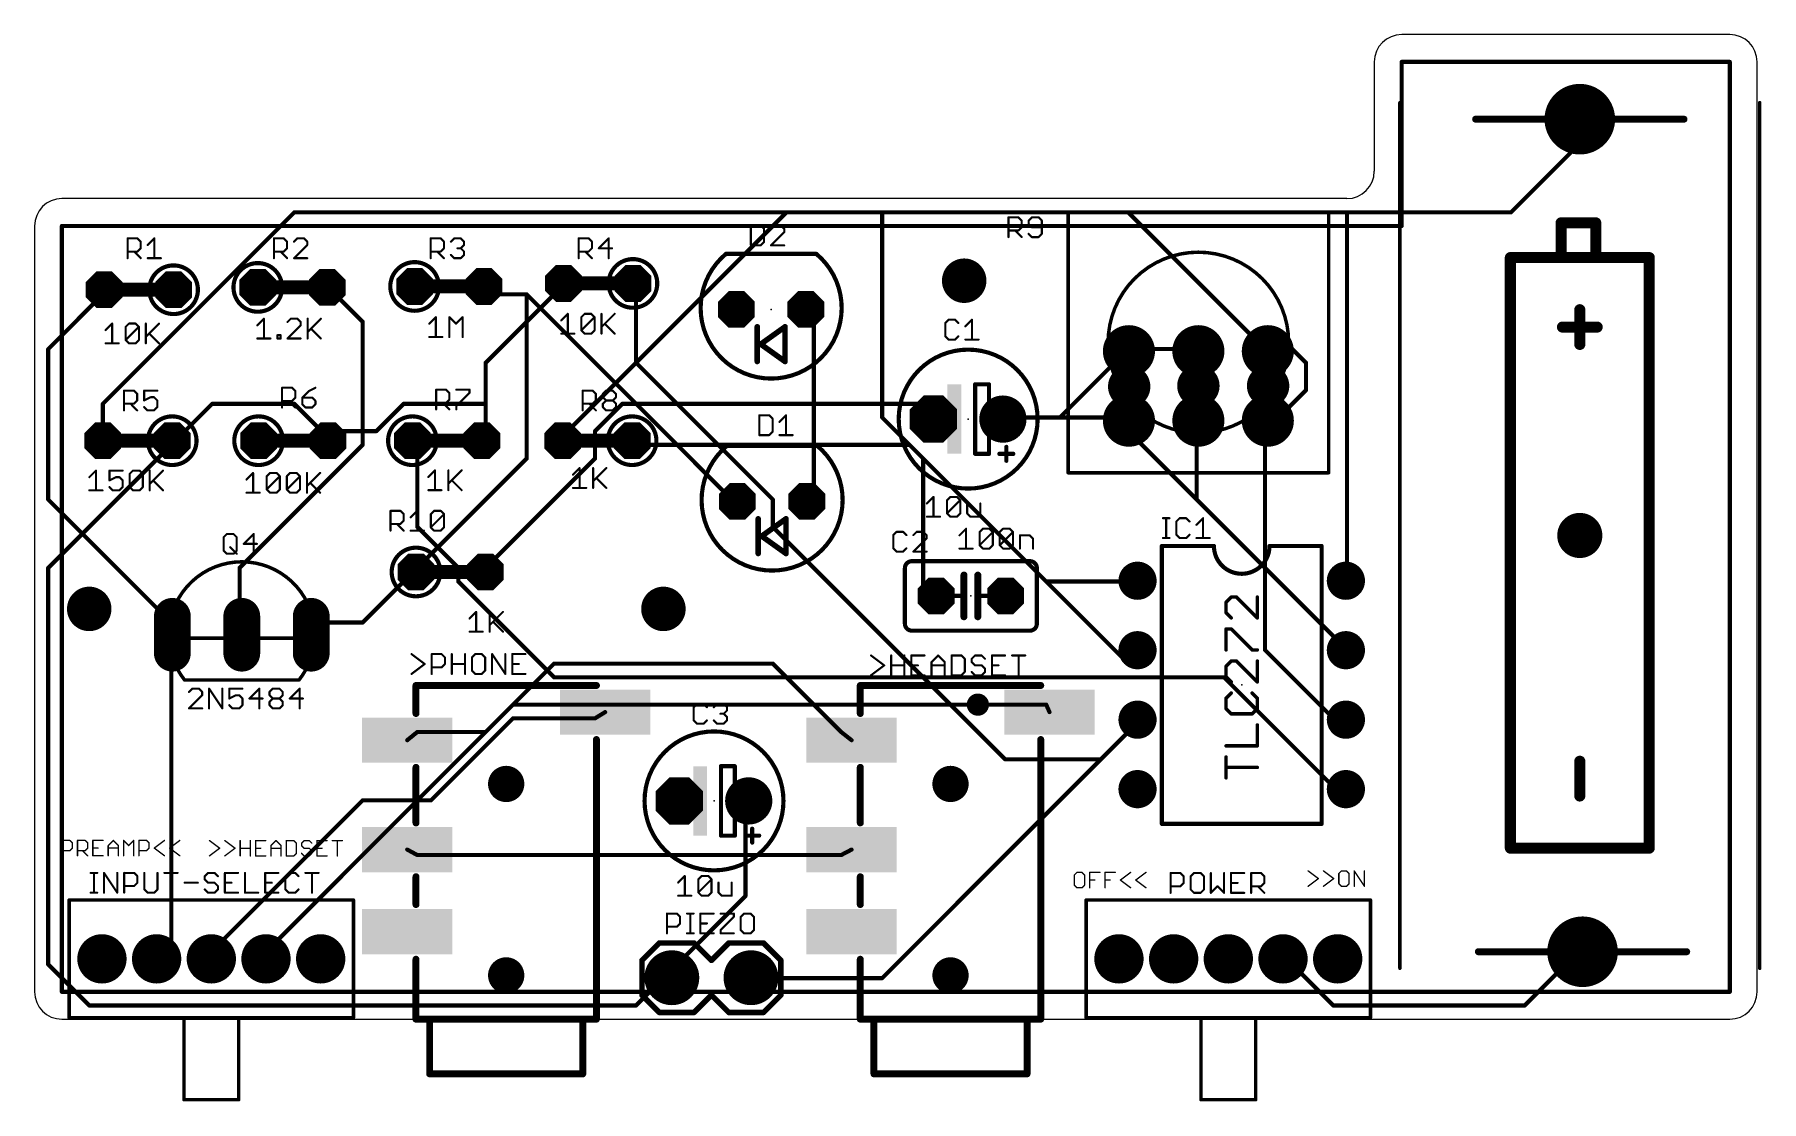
# Model space of a CAD drawing. Extents: x 0 to 63.2, y -3 to 36.
import ezdxf

# ---------------------------------------------------------------- set-up
doc = ezdxf.new("R2010")
doc.units = 0
for name, color, linetype in [('1', 22, 'CONTINUOUS'), ('16', 175, 'CONTINUOUS'), ('17', 82, 'CONTINUOUS'), ('18', 82, 'CONTINUOUS'), ('20', 7, 'CONTINUOUS'), ('21', 253, 'CONTINUOUS'), ('23', 7, 'CONTINUOUS'), ('25', 253, 'CONTINUOUS'), ('29', 253, 'CONTINUOUS'), ('30', 253, 'CONTINUOUS'), ('31', 253, 'CONTINUOUS'), ('41', 22, 'CONTINUOUS'), ('44', 253, 'CONTINUOUS'), ('51', 253, 'CONTINUOUS')]:
    doc.layers.add(name, color=color, linetype=linetype)

# ---------------------------------------------------------------- blocks, each defined once
blk = doc.blocks.new('ROUNDP')
at = {"const_width": 0.5}
blk.add_lwpolyline([(0, -0.25, 1), (0, 0.25, 1), (0, -0.25)], format="xyb", dxfattribs=at)
blk = doc.blocks.new('RECT')
blk.add_solid([(-0.5, -0.5), (0.5, -0.5), (-0.5, 0.5), (0.5, 0.5)])
blk = doc.blocks.new('OCTAGONP')
at = {"const_width": 0.5}
blk.add_lwpolyline([(-0.25, -0.1036), (-0.25, 0.1036), (-0.1036, 0.25), (0.1036, 0.25), (0.25, 0.1036), (0.25, -0.1036), (0.1036, -0.25), (-0.1036, -0.25), (-0.25, -0.1036), (-0.25, 0.1036)], dxfattribs=at)
blk = doc.blocks.new('LONGP100')
at = {"const_width": 1}
blk.add_lwpolyline([(-0.5, 0), (0.5, 0)], dxfattribs=at)
at = {"const_width": 0.5}
for points in [[(-0.5, 0.25, 1), (-0.5, -0.25)], [(0.5, -0.25, 1), (0.5, 0.25)]]:
    blk.add_lwpolyline(points, format="xyb", dxfattribs=at)
blk = doc.blocks.new('ROUNDV')
at = {"const_width": 0.5}
blk.add_lwpolyline([(0, -0.25, 1), (0, 0.25, 1), (0, -0.25)], format="xyb", dxfattribs=at)

msp = doc.modelspace()

# ---------------------------------------------------------------- linework, layer by layer
at = {"layer": '1', "const_width": 0.1524}
for points in [[(62, 35), (50, 35)], [(50, 35), (50, 29)], [(62, 1), (62, 35)], [(57, 32.5), (56.515, 32.905)], [(57, 32.5), (54, 29.5)], [(50, 29), (1, 29)], [(1, 29), (1, 1)], [(9.5, 29.5), (2.5, 22.5)], [(31, 29.5), (9.5, 29.5)], [(48, 29.5), (31, 29.5)], [(31, 29.5), (31, 22)], [(54, 29.5), (48, 29.5)], [(48, 29.5), (48, 16.5)], [(0.5, 24.5), (2.5, 26.5)], [(2.5, 26.5), (2.545, 26.67)], [(11, 26.5), (10.705, 26.755)], [(11, 26.5), (12, 25.5)], [(16.5, 26.5), (16.44, 26.79)], [(18, 26.5), (16.5, 26.5)], [(25.5, 19), (18, 26.5)], [(18, 26.5), (18, 20.5)], [(22, 26.5), (21.885, 26.9)], [(22, 24), (22, 26.5)], [(28.5, 25.5), (28.21, 25.95)], [(12, 25.5), (12, 21)], [(28.5, 25.5), (28.5, 19)], [(0.5, 19), (0.5, 24.5)], [(27, 19), (22, 24)], [(37.5, 22), (40, 24.5)], [(40, 24.5), (40.025, 24.4225)], [(40.5, 24.5), (40.025, 24.4225)], [(40.5, 24.5), (42.5, 24.5)], [(42.5, 24.5), (42.565, 24.4225)], [(2.5, 22.5), (2.5, 21.5)], [(6.5, 22.5), (5.5, 21.5)], [(9.5, 22.5), (6.5, 22.5)], [(10.5, 21.5), (9.5, 22.5)], [(2.5, 21.5), (2.495, 21.15)], [(5.5, 21.5), (5.035, 21.15)], [(10.5, 21.5), (10.735, 21.15)], [(31, 22), (32.5, 20.5)], [(35.5, 22), (35.415, 21.94)], [(37.5, 22), (35.5, 22)], [(40, 22), (37.5, 22)], [(40, 22), (40.025, 21.8825)], [(40, 21.5), (40.025, 21.8825)], [(40, 21.5), (42.5, 19)], [(42.5, 21.5), (42.565, 21.8825)], [(42.5, 19), (42.5, 21.5)], [(12, 21), (7.5, 16.5)], [(18, 20.5), (14, 16.5)], [(32.5, 20.5), (32.5, 15.5)], [(5, 14.5), (0.5, 19)], [(25.5, 19), (25.705, 18.93)], [(27, 18), (27, 19)], [(28.5, 19), (28.245, 18.93)], [(42.5, 19), (47.5, 14)], [(35.5, 9.5), (27, 18)], [(7.5, 16.5), (7.5, 14.5)], [(13.5, 16), (13.95, 16.35)], [(14, 16.5), (13.95, 16.35)], [(48, 16.5), (47.96, 16.03)], [(13.5, 16), (12, 14.5)], [(32.5, 15.5), (32.975, 15.475)], [(5, 14.5), (5.04, 14.055)], [(7.5, 14.5), (7.58, 14.055)], [(10.5, 14.5), (10.12, 14.055)], [(12, 14.5), (10.5, 14.5)], [(5, 14), (5.04, 14.055)], [(5, 2.5), (5, 14)], [(47.5, 14), (47.5, 13.5)], [(47.5, 13.5), (47.96, 13.49)], [(19, 13), (16.5, 10.5)], [(27, 13), (19, 13)], [(29.5, 10.5), (27, 13)], [(34.5, 11.5), (37, 11.5)], [(37, 11.5), (37.1195, 11.2268)], [(14.5, 8), (17.5, 11)], [(17.5, 11), (20.5, 11)], [(20.5, 11), (20.8695, 11.2268)], [(40, 10.5), (40.34, 10.95)], [(14, 10.5), (13.6305, 10.2)], [(16.5, 10.5), (14, 10.5)], [(29.5, 10.5), (29.8805, 10.2)], [(40, 10.5), (39, 9.5)], [(39, 9.5), (35.5, 9.5)], [(6.5, 2.5), (12, 8)], [(12, 8), (14.5, 8)], [(14, 6), (13.6305, 6.2)], [(29.5, 6), (14, 6)], [(29.5, 6), (29.8805, 6.2)], [(4.5, 2), (5, 2.5)], [(6.5, 2.5), (6.465, 2.205)], [(4.5, 2), (4.465, 2.205)], [(1, 1), (62, 1)]]:
    msp.add_lwpolyline(points, dxfattribs=at)
at = {"layer": '1', "const_width": 0.0762}
for points in [[(50, 35.0381, 1), (50, 34.9619)], [(50.0381, 35, 1), (49.9619, 35)], [(62.0381, 35, 1), (61.9619, 35)], [(62, 34.9619, 1), (62, 35.0381)], [(56.5394, 32.9342, 1), (56.4906, 32.8758)], [(57.0269, 32.4731, 1), (56.9731, 32.5269)], [(56.9756, 32.4708, 1), (57.0244, 32.5292)], [(1, 29.0381, 1), (1, 28.9619)], [(1.0381, 29, 1), (0.9619, 29)], [(9.5, 29.5381, 1), (9.5, 29.4619)], [(9.5269, 29.4731, 1), (9.4731, 29.5269)], [(31, 29.5381, 1), (31, 29.4619)], [(31.0381, 29.5, 1), (30.9619, 29.5)], [(31, 29.4619, 1), (31, 29.5381)], [(48, 29.5381, 1), (48, 29.4619)], [(48.0381, 29.5, 1), (47.9619, 29.5)], [(48, 29.4619, 1), (48, 29.5381)], [(50, 28.9619, 1), (50, 29.0381)], [(53.9731, 29.5269, 1), (54.0269, 29.4731)], [(54, 29.4619, 1), (54, 29.5381)], [(49.9619, 29, 1), (50.0381, 29)], [(2.4632, 26.5097, 1), (2.5368, 26.4903)], [(2.5269, 26.4731, 1), (2.4731, 26.5269)], [(2.5818, 26.6603, 1), (2.5082, 26.6797)], [(10.7299, 26.7838, 1), (10.6801, 26.7262)], [(11.0269, 26.5269, 1), (10.9731, 26.4731)], [(10.9751, 26.4712, 1), (11.0249, 26.5288)], [(16.4773, 26.7977, 1), (16.4027, 26.7823)], [(16.5, 26.5381, 1), (16.5, 26.4619)], [(16.4627, 26.4923, 1), (16.5373, 26.5077)], [(18.0381, 26.5, 1), (17.9619, 26.5)], [(18.0269, 26.5269, 1), (17.9731, 26.4731)], [(18, 26.4619, 1), (18, 26.5381)], [(21.9216, 26.9105, 1), (21.8484, 26.8895)], [(22.0381, 26.5, 1), (21.9619, 26.5)], [(21.9634, 26.4895, 1), (22.0366, 26.5105)], [(28.242, 25.9706, 1), (28.178, 25.9294)], [(12.0381, 25.5, 1), (11.9619, 25.5)], [(11.9731, 25.4731, 1), (12.0269, 25.5269)], [(28.5381, 25.5, 1), (28.4619, 25.5)], [(28.468, 25.4794, 1), (28.532, 25.5206)], [(0.5381, 24.5, 1), (0.4619, 24.5)], [(0.4731, 24.5269, 1), (0.5269, 24.4731)], [(21.9619, 24, 1), (22.0381, 24)], [(22.0269, 24.0269, 1), (21.9731, 23.9731)], [(40.0363, 24.5117, 1), (39.9637, 24.4883)], [(40.0269, 24.4731, 1), (39.9731, 24.5269)], [(40.0189, 24.4601, 1), (40.0311, 24.3849)], [(39.9887, 24.4108, 1), (40.0613, 24.4342)], [(40.5, 24.5381, 1), (40.5, 24.4619)], [(40.5061, 24.4624, 1), (40.4939, 24.5376)], [(42.5292, 24.5245, 1), (42.4708, 24.4755)], [(42.5, 24.4619, 1), (42.5, 24.5381)], [(42.5358, 24.398, 1), (42.5942, 24.447)], [(2.5381, 22.5, 1), (2.4619, 22.5)], [(2.4731, 22.5269, 1), (2.5269, 22.4731)], [(6.5, 22.5381, 1), (6.5, 22.4619)], [(6.5269, 22.4731, 1), (6.4731, 22.5269)], [(9.5269, 22.5269, 1), (9.4731, 22.4731)], [(9.5, 22.4619, 1), (9.5, 22.5381)], [(2.5381, 21.4995, 1), (2.4619, 21.5005)], [(2.4619, 21.5, 1), (2.5381, 21.5)], [(5.4731, 21.5269, 1), (5.5269, 21.4731)], [(5.5229, 21.4696, 1), (5.4771, 21.5304)], [(10.5316, 21.5212, 1), (10.4684, 21.4788)], [(10.4731, 21.4731, 1), (10.5269, 21.5269)], [(30.9619, 22, 1), (31.0381, 22)], [(31.0269, 22.0269, 1), (30.9731, 21.9731)], [(35.393, 21.9711, 1), (35.437, 21.9089)], [(35.5, 22.0381, 1), (35.5, 21.9619)], [(35.522, 21.9689, 1), (35.478, 22.0311)], [(37.5, 22.0381, 1), (37.5, 21.9619)], [(37.4731, 22.0269, 1), (37.5269, 21.9731)], [(37.5, 21.9619, 1), (37.5, 22.0381)], [(40.0373, 22.0079, 1), (39.9627, 21.9921)], [(39.962, 21.5025, 1), (40.038, 21.4975)], [(40.0269, 21.5269, 1), (39.9731, 21.4731)], [(40.063, 21.88, 1), (39.987, 21.885)], [(39.9877, 21.8746, 1), (40.0623, 21.8904)], [(40, 21.9619, 1), (40, 22.0381)], [(42.5381, 21.5, 1), (42.4619, 21.5)], [(42.4624, 21.5064, 1), (42.5376, 21.4936)], [(42.6026, 21.8761, 1), (42.5274, 21.8889)], [(2.4569, 21.1505, 1), (2.5331, 21.1495)], [(5.0121, 21.1804, 1), (5.0579, 21.1196)], [(10.7034, 21.1288, 1), (10.7666, 21.1712)], [(11.9619, 21, 1), (12.0381, 21)], [(12.0269, 20.9731, 1), (11.9731, 21.0269)], [(17.9619, 20.5, 1), (18.0381, 20.5)], [(18.0269, 20.4731, 1), (17.9731, 20.5269)], [(32.5381, 20.5, 1), (32.4619, 20.5)], [(32.4731, 20.4731, 1), (32.5269, 20.5269)], [(0.4619, 19, 1), (0.5381, 19)], [(0.5269, 19.0269, 1), (0.4731, 18.9731)], [(25.5123, 19.0361, 1), (25.4877, 18.9639)], [(25.4731, 18.9731, 1), (25.5269, 19.0269)], [(25.6927, 18.8939, 1), (25.7173, 18.9661)], [(27.0381, 19, 1), (26.9619, 19)], [(26.9731, 18.9731, 1), (27.0269, 19.0269)], [(28.2349, 18.9667, 1), (28.2551, 18.8933)], [(28.4619, 19, 1), (28.5381, 19)], [(28.5101, 18.9633, 1), (28.4899, 19.0367)], [(42.4619, 19, 1), (42.5381, 19)], [(42.5269, 19.0269, 1), (42.4731, 18.9731)], [(42.4731, 18.9731, 1), (42.5269, 19.0269)], [(26.9619, 18, 1), (27.0381, 18)], [(27.0269, 18.0269, 1), (26.9731, 17.9731)], [(7.5381, 16.5, 1), (7.4619, 16.5)], [(7.4731, 16.5269, 1), (7.5269, 16.4731)], [(13.9734, 16.3199, 1), (13.9266, 16.3801)], [(13.9731, 16.5269, 1), (14.0269, 16.4731)], [(14.0361, 16.488, 1), (13.9639, 16.512)], [(47.9619, 16.5, 1), (48.0381, 16.5)], [(48.038, 16.4968, 1), (47.962, 16.5032)], [(13.4766, 16.0301, 1), (13.5234, 15.9699)], [(13.5269, 15.9731, 1), (13.4731, 16.0269)], [(13.9139, 16.362, 1), (13.9861, 16.338)], [(47.922, 16.0332, 1), (47.998, 16.0268)], [(32.502, 15.538, 1), (32.498, 15.462)], [(32.4619, 15.5, 1), (32.5381, 15.5)], [(32.973, 15.437, 1), (32.977, 15.513)], [(5.0379, 14.5034, 1), (4.9621, 14.4966)], [(4.9731, 14.4731, 1), (5.0269, 14.5269)], [(7.5375, 14.5067, 1), (7.4625, 14.4933)], [(7.4619, 14.5, 1), (7.5381, 14.5)], [(10.5, 14.5381, 1), (10.5, 14.4619)], [(10.529, 14.4753, 1), (10.471, 14.5247)], [(11.9731, 14.5269, 1), (12.0269, 14.4731)], [(12, 14.4619, 1), (12, 14.5381)], [(5.0381, 14, 1), (4.9619, 14)], [(4.9692, 14.0224, 1), (5.0308, 13.9776)], [(5.0021, 14.0516, 1), (5.0779, 14.0584)], [(5.0708, 14.0326, 1), (5.0092, 14.0774)], [(7.5425, 14.0483, 1), (7.6175, 14.0617)], [(10.091, 14.0797, 1), (10.149, 14.0303)], [(47.5381, 14, 1), (47.4619, 14)], [(47.4731, 13.9731, 1), (47.5269, 14.0269)], [(47.5008, 13.5381, 1), (47.4992, 13.4619)], [(47.4619, 13.5, 1), (47.5381, 13.5)], [(47.9592, 13.4519, 1), (47.9608, 13.5281)], [(19, 13.0381, 1), (19, 12.9619)], [(19.0269, 12.9731, 1), (18.9731, 13.0269)], [(27.0269, 13.0269, 1), (26.9731, 12.9731)], [(27, 12.9619, 1), (27, 13.0381)], [(34.5, 11.5381, 1), (34.5, 11.4619)], [(37.0349, 11.5153, 1), (36.9651, 11.4847)], [(37, 11.4619, 1), (37, 11.5381)], [(17.5, 11.0381, 1), (17.5, 10.9619)], [(17.5269, 10.9731, 1), (17.4731, 11.0269)], [(20.4801, 11.0325, 1), (20.5199, 10.9675)], [(20.5, 10.9619, 1), (20.5, 11.0381)], [(20.8894, 11.1943, 1), (20.8496, 11.2593)], [(37.0846, 11.2115, 1), (37.1544, 11.2421)], [(40.3704, 10.927, 1), (40.3096, 10.973)], [(13.6065, 10.2296, 1), (13.6545, 10.1704)], [(14, 10.5381, 1), (14, 10.4619)], [(14.024, 10.4704, 1), (13.976, 10.5296)], [(16.4731, 10.5269, 1), (16.5269, 10.4731)], [(16.5, 10.4619, 1), (16.5, 10.5381)], [(29.5236, 10.5299, 1), (29.4764, 10.4701)], [(29.4731, 10.4731, 1), (29.5269, 10.5269)], [(29.8569, 10.1701, 1), (29.9041, 10.2299)], [(39.9696, 10.523, 1), (40.0304, 10.477)], [(40.0269, 10.4731, 1), (39.9731, 10.5269)], [(35.5, 9.5381, 1), (35.5, 9.4619)], [(35.4731, 9.4731, 1), (35.5269, 9.5269)], [(38.9731, 9.5269, 1), (39.0269, 9.4731)], [(39, 9.4619, 1), (39, 9.5381)], [(12, 8.0381, 1), (12, 7.9619)], [(12.0269, 7.9731, 1), (11.9731, 8.0269)], [(14.4731, 8.0269, 1), (14.5269, 7.9731)], [(14.5, 7.9619, 1), (14.5, 8.0381)], [(13.6486, 6.2335, 1), (13.6124, 6.1665)], [(14, 6.0381, 1), (14, 5.9619)], [(13.9819, 5.9665, 1), (14.0181, 6.0335)], [(29.4823, 6.0337, 1), (29.5177, 5.9663)], [(29.5, 5.9619, 1), (29.5, 6.0381)], [(29.8982, 6.1663, 1), (29.8628, 6.2337)], [(4.9619, 2.5, 1), (5.0381, 2.5)], [(5.0269, 2.4731, 1), (4.9731, 2.5269)], [(6.4731, 2.5269, 1), (6.5269, 2.4731)], [(6.5378, 2.4955, 1), (6.4622, 2.5045)], [(4.5026, 2.2114, 1), (4.4274, 2.1986)], [(4.4731, 2.0269, 1), (4.5269, 1.9731)], [(4.4624, 1.9936, 1), (4.5376, 2.0064)], [(6.4272, 2.2095, 1), (6.5028, 2.2005)], [(1, 1.0381, 1), (1, 0.9619)], [(0.9619, 1, 1), (1.0381, 1)], [(61.9619, 1, 1), (62.0381, 1)], [(62, 0.9619, 1), (62, 1.0381)]]:
    msp.add_lwpolyline(points, format="xyb", dxfattribs=at)
at = {"layer": '16', "const_width": 0.1524}
for points in [[(62, 35), (50, 35)], [(50, 35), (50, 29)], [(62, 1), (62, 35)], [(50, 29), (1, 29)], [(1, 29), (1, 28)], [(27.5, 29.5), (19.5, 21.5)], [(40, 29.5), (27.5, 29.5)], [(44.5, 25), (40, 29.5)], [(1, 28), (1, 1)], [(19, 26.5), (16.5, 24)], [(19, 26.5), (19.345, 26.9)], [(45, 24.5), (44.5, 25)], [(44.5, 25), (45.5, 25)], [(44.5, 25), (45.105, 24.4225)], [(45.5, 25), (46.5, 24)], [(16.5, 24), (16.5, 22.5)], [(45, 24.5), (45.105, 24.4225)], [(46.5, 24), (46.5, 23)], [(46.5, 23), (45.5, 22)], [(13.5, 22.5), (12.5, 21.5)], [(16.5, 22.5), (13.5, 22.5)], [(16.5, 22.5), (16.5, 21.5)], [(21.5, 22.5), (20.5, 21.5)], [(32.5, 22.5), (21.5, 22.5)], [(33, 22), (32.5, 22.5)], [(11, 21.5), (10.735, 21.15)], [(12.5, 21.5), (11, 21.5)], [(16.5, 21.5), (16.36, 21.15)], [(19.5, 21.5), (19.315, 21.15)], [(20.5, 21.5), (20.5, 20.5)], [(33, 22), (32.875, 21.94)], [(45, 21.5), (45.105, 21.8825)], [(45, 21.5), (45, 13.5)], [(45.5, 22), (45.105, 21.8825)], [(5, 21), (0.5, 16.5)], [(5, 21), (5.035, 21.15)], [(14, 21), (13.82, 21.15)], [(14, 18), (14, 21)], [(22, 21), (21.855, 21.15)], [(32, 21), (22, 21)], [(37, 16), (32, 21)], [(20.5, 20.5), (16.5, 16.5)], [(15.5, 16.5), (14, 18)], [(0.5, 16.5), (0.5, 2)], [(15.5, 16), (15.5, 16.5)], [(16.5, 16.5), (16.49, 16.35)], [(19, 12.5), (15.5, 16)], [(40, 13), (37, 16)], [(37, 16), (40, 16)], [(40, 16), (40.34, 16.03)], [(40, 13), (40.34, 13.49)], [(45, 13.5), (47.5, 11)], [(43.5, 12.5), (19, 12.5)], [(47.5, 8.5), (43.5, 12.5)], [(8.5, 2.5), (17.5, 11.5)], [(17.5, 11.5), (34.5, 11.5)], [(40, 10.5), (40.34, 10.95)], [(47.5, 11), (47.96, 10.95)], [(40, 10.5), (31, 1.5)], [(47.5, 8.5), (47.96, 8.41)], [(26, 7.5), (26.12, 7.98)], [(26, 4.5), (26, 7.5)], [(23.5, 2), (26, 4.5)], [(8.5, 2.5), (8.465, 2.205)], [(56.5, 2.5), (54.5, 0.5)], [(56.5, 2.5), (56.615, 2.465)], [(0.5, 2), (2, 0.5)], [(23.5, 2), (23.3072, 1.515)], [(46, 2), (45.66, 2.205)], [(47.5, 0.5), (46, 2)], [(22, 0.5), (23, 1.5)], [(23, 1.5), (23.3072, 1.515)], [(26.5, 1.5), (26.2028, 1.515)], [(31, 1.5), (26.5, 1.5)], [(1, 1), (62, 1)], [(2, 0.5), (22, 0.5)], [(54.5, 0.5), (47.5, 0.5)]]:
    msp.add_lwpolyline(points, dxfattribs=at)
at = {"layer": '16', "const_width": 0.0762}
for points in [[(50, 35.0381, 1), (50, 34.9619)], [(50.0381, 35, 1), (49.9619, 35)], [(62.0381, 35, 1), (61.9619, 35)], [(62, 34.9619, 1), (62, 35.0381)], [(1, 29.0381, 1), (1, 28.9619)], [(1.0381, 29, 1), (0.9619, 29)], [(27.5, 29.5381, 1), (27.5, 29.4619)], [(27.5269, 29.4731, 1), (27.4731, 29.5269)], [(40.0269, 29.5269, 1), (39.9731, 29.4731)], [(40, 29.4619, 1), (40, 29.5381)], [(50, 28.9619, 1), (50, 29.0381)], [(49.9619, 29, 1), (50.0381, 29)], [(1.0381, 28, 1), (0.9619, 28)], [(0.9619, 28, 1), (1.0381, 28)], [(18.9711, 26.5249, 1), (19.0289, 26.4751)], [(19.0269, 26.4731, 1), (18.9731, 26.5269)], [(19.3739, 26.8751, 1), (19.3161, 26.9249)], [(44.5, 25.0381, 1), (44.5, 24.9619)], [(44.5263, 25.0276, 1), (44.4737, 24.9724)], [(44.5269, 25.0269, 1), (44.4731, 24.9731)], [(44.4731, 24.9731, 1), (44.5269, 25.0269)], [(45.5269, 25.0269, 1), (45.4731, 24.9731)], [(45.5, 24.9619, 1), (45.5, 25.0381)], [(16.5381, 24, 1), (16.4619, 24)], [(16.4731, 24.0269, 1), (16.5269, 23.9731)], [(45.0226, 24.5307, 1), (44.9774, 24.4693)], [(44.9731, 24.4731, 1), (45.0269, 24.5269)], [(45.0787, 24.3949, 1), (45.1313, 24.4501)], [(45.0824, 24.3918, 1), (45.1276, 24.4532)], [(46.5381, 24, 1), (46.4619, 24)], [(46.4731, 23.9731, 1), (46.5269, 24.0269)], [(46.4619, 23, 1), (46.5381, 23)], [(46.5269, 22.9731, 1), (46.4731, 23.0269)], [(13.5, 22.5381, 1), (13.5, 22.4619)], [(13.5269, 22.4731, 1), (13.4731, 22.5269)], [(16.5381, 22.5, 1), (16.4619, 22.5)], [(16.4619, 22.5, 1), (16.5381, 22.5)], [(16.5, 22.4619, 1), (16.5, 22.5381)], [(21.5, 22.5381, 1), (21.5, 22.4619)], [(21.5269, 22.4731, 1), (21.4731, 22.5269)], [(32.5269, 22.5269, 1), (32.4731, 22.4731)], [(32.5, 22.4619, 1), (32.5, 22.5381)], [(11, 21.5381, 1), (11, 21.4619)], [(11.0304, 21.477, 1), (10.9696, 21.523)], [(12.4731, 21.5269, 1), (12.5269, 21.4731)], [(12.5, 21.4619, 1), (12.5, 21.5381)], [(16.4619, 21.5, 1), (16.5381, 21.5)], [(16.5354, 21.4859, 1), (16.4646, 21.5141)], [(19.4731, 21.5269, 1), (19.5269, 21.4731)], [(19.5337, 21.4822, 1), (19.4663, 21.5178)], [(20.5381, 21.5, 1), (20.4619, 21.5)], [(20.4731, 21.5269, 1), (20.5269, 21.4731)], [(32.8585, 21.9743, 1), (32.8915, 21.9057)], [(32.9731, 21.9731, 1), (33.0269, 22.0269)], [(33.0165, 21.9657, 1), (32.9835, 22.0343)], [(45.0381, 21.5, 1), (44.9619, 21.5)], [(44.9633, 21.5101, 1), (45.0367, 21.4899)], [(45.0941, 21.919, 1), (45.1159, 21.846)], [(45.1417, 21.8724, 1), (45.0683, 21.8926)], [(45.4731, 22.0269, 1), (45.5269, 21.9731)], [(45.5109, 21.9635, 1), (45.4891, 22.0365)], [(4.9629, 21.0087, 1), (5.0371, 20.9913)], [(5.0269, 20.9731, 1), (4.9731, 21.0269)], [(5.0721, 21.1413, 1), (4.9979, 21.1587)], [(10.7046, 21.173, 1), (10.7654, 21.127)], [(13.8444, 21.1793, 1), (13.7956, 21.1207)], [(14.0381, 21, 1), (13.9619, 21)], [(13.9756, 20.9707, 1), (14.0244, 21.0293)], [(16.3246, 21.1641, 1), (16.3954, 21.1359)], [(19.2813, 21.1678, 1), (19.3487, 21.1322)], [(21.8824, 21.1765, 1), (21.8276, 21.1235)], [(22, 21.0381, 1), (22, 20.9619)], [(21.9726, 20.9735, 1), (22.0274, 21.0265)], [(32.0269, 21.0269, 1), (31.9731, 20.9731)], [(32, 20.9619, 1), (32, 21.0381)], [(20.4619, 20.5, 1), (20.5381, 20.5)], [(20.5269, 20.4731, 1), (20.4731, 20.5269)], [(13.9619, 18, 1), (14.0381, 18)], [(14.0269, 18.0269, 1), (13.9731, 17.9731)], [(0.5381, 16.5, 1), (0.4619, 16.5)], [(0.4731, 16.5269, 1), (0.5269, 16.4731)], [(15.5381, 16.5, 1), (15.4619, 16.5)], [(15.4731, 16.4731, 1), (15.5269, 16.5269)], [(16.538, 16.4975, 1), (16.462, 16.5025)], [(16.4731, 16.5269, 1), (16.5269, 16.4731)], [(15.4619, 16, 1), (15.5381, 16)], [(15.5269, 16.0269, 1), (15.4731, 15.9731)], [(16.452, 16.3525, 1), (16.528, 16.3475)], [(37, 16.0381, 1), (37, 15.9619)], [(37.0269, 16.0269, 1), (36.9731, 15.9731)], [(36.9731, 15.9731, 1), (37.0269, 16.0269)], [(39.9967, 16.038, 1), (40.0033, 15.962)], [(40, 15.9619, 1), (40, 16.0381)], [(40.3433, 15.992, 1), (40.3367, 16.068)], [(40.3713, 13.4683, 1), (40.3087, 13.5117)], [(44.9619, 13.5, 1), (45.0381, 13.5)], [(45.0269, 13.5269, 1), (44.9731, 13.4731)], [(39.9687, 13.0217, 1), (40.0313, 12.9783)], [(39.9731, 12.9731, 1), (40.0269, 13.0269)], [(19, 12.5381, 1), (19, 12.4619)], [(18.9731, 12.4731, 1), (19.0269, 12.5269)], [(43.5269, 12.5269, 1), (43.4731, 12.4731)], [(43.5, 12.4619, 1), (43.5, 12.5381)], [(17.5, 11.5381, 1), (17.5, 11.4619)], [(17.5269, 11.4731, 1), (17.4731, 11.5269)], [(34.5, 11.4619, 1), (34.5, 11.5381)], [(40.3704, 10.927, 1), (40.3096, 10.973)], [(47.5041, 11.0379, 1), (47.4959, 10.9621)], [(47.4731, 10.9731, 1), (47.5269, 11.0269)], [(47.9559, 10.9121, 1), (47.9641, 10.9879)], [(39.9696, 10.523, 1), (40.0304, 10.477)], [(40.0269, 10.4731, 1), (39.9731, 10.5269)], [(47.5073, 8.5374, 1), (47.4927, 8.4626)], [(47.4731, 8.4731, 1), (47.5269, 8.5269)], [(47.9527, 8.3726, 1), (47.9673, 8.4474)], [(26.157, 7.9708, 1), (26.083, 7.9892)], [(26.0381, 7.5, 1), (25.9619, 7.5)], [(25.963, 7.5092, 1), (26.037, 7.4908)], [(25.9619, 4.5, 1), (26.0381, 4.5)], [(26.0269, 4.4731, 1), (25.9731, 4.5269)], [(8.4731, 2.5269, 1), (8.5269, 2.4731)], [(8.5378, 2.4955, 1), (8.4622, 2.5045)], [(56.5111, 2.5364, 1), (56.4889, 2.4636)], [(56.5269, 2.4731, 1), (56.4731, 2.5269)], [(56.6039, 2.4286, 1), (56.6261, 2.5014)], [(0.4619, 2, 1), (0.5381, 2)], [(0.5269, 2.0269, 1), (0.4731, 1.9731)], [(8.4272, 2.2095, 1), (8.5028, 2.2005)], [(23.4731, 2.0269, 1), (23.5269, 1.9731)], [(23.5354, 1.9859, 1), (23.4646, 2.0141)], [(45.6797, 2.2376, 1), (45.6403, 2.1724)], [(46.0269, 2.0269, 1), (45.9731, 1.9731)], [(45.9803, 1.9674, 1), (46.0197, 2.0326)], [(22.9981, 1.5381, 1), (23.0019, 1.4619)], [(23.0269, 1.4731, 1), (22.9731, 1.5269)], [(23.2718, 1.5291, 1), (23.3426, 1.5009)], [(23.3091, 1.4769, 1), (23.3053, 1.5531)], [(26.2047, 1.5531, 1), (26.2009, 1.4769)], [(26.5, 1.5381, 1), (26.5, 1.4619)], [(26.4981, 1.4619, 1), (26.5019, 1.5381)], [(30.9731, 1.5269, 1), (31.0269, 1.4731)], [(31, 1.4619, 1), (31, 1.5381)], [(1, 1.0381, 1), (1, 0.9619)], [(0.9619, 1, 1), (1.0381, 1)], [(61.9619, 1, 1), (62.0381, 1)], [(62, 0.9619, 1), (62, 1.0381)], [(2, 0.5381, 1), (2, 0.4619)], [(1.9731, 0.4731, 1), (2.0269, 0.5269)], [(21.9731, 0.5269, 1), (22.0269, 0.4731)], [(22, 0.4619, 1), (22, 0.5381)], [(47.5, 0.5381, 1), (47.5, 0.4619)], [(47.4731, 0.4731, 1), (47.5269, 0.5269)], [(54.4731, 0.5269, 1), (54.5269, 0.4731)], [(54.5, 0.4619, 1), (54.5, 0.5381)]]:
    msp.add_lwpolyline(points, format="xyb", dxfattribs=at)
at = {"layer": '20'}
for p, q in [((62, 36), (50, 36)), ((49, 35), (49, 31)), ((63, 1), (63, 35)), ((48, 30), (1, 30)), ((0, 29), (0, 1)), ((1, 0), (62, 0))]:
    msp.add_line(p, q, dxfattribs=at)
for centre, radius in [((34, 27), 0.75), ((56.515, 17.685), 0.762), ((2, 15), 0.75), ((23, 15), 0.75), ((17.25, 8.6), 0.6), ((33.5, 8.6), 0.6), ((17.25, 1.6), 0.6), ((33.5, 1.6), 0.6)]:
    msp.add_circle(centre, radius, dxfattribs=at)
for centre, start, end in [((50, 35), 90, 180), ((62, 35), 0, 90), ((48, 31), 270, 0), ((1, 29), 90, 180), ((1, 1), 180, 270), ((62, 1), 270, 0)]:
    msp.add_arc(centre, 1, start, end, dxfattribs=at)
at = {"layer": '21'}
for points, const_width in [([(37.8343, 29.5025, 1), (37.7707, 29.5025)], 0.0635), ([(37.8025, 29.5343, 1), (37.8025, 29.4708)], 0.0635), ([(47.3593, 29.5025, 1), (47.2957, 29.5025)], 0.0635), ([(47.3275, 29.4708, 1), (47.3275, 29.5343)], 0.0635), ([(55.8292, 29.2166, 1), (55.8292, 29.0134)], 0.2032), ([(55.9308, 29.115, 1), (55.7276, 29.115)], 0.2032), ([(57.2008, 29.115, 1), (56.9976, 29.115)], 0.2032), ([(57.0992, 29.0134, 1), (57.0992, 29.2166)], 0.2032), ([(25.289, 27.982, 2.762), (28.591, 27.982)], 0.1524), ([(25.289, 28.0201, 1), (25.289, 27.9439)], 0.0762), ([(25.3134, 27.9527, 1), (25.2646, 28.0113)], 0.0762), ([(28.6154, 28.0113, 1), (28.5666, 27.9527)], 0.0762), ([(28.591, 27.9439, 1), (28.591, 28.0201)], 0.0762), ([(42.565, 21.438, 1), (42.565, 28.042, 1), (42.565, 21.438)], 0.127), ([(53.975, 27.9466, 1), (53.975, 27.7434)], 0.2032), ([(54.0766, 27.845, 1), (53.8734, 27.845)], 0.2032), ([(55.8292, 27.9466, 1), (55.8292, 27.7434)], 0.2032), ([(55.7276, 27.845, 1), (55.9308, 27.845)], 0.2032), ([(55.8292, 27.7434, 1), (55.8292, 27.9466)], 0.2032), ([(57.0992, 27.9466, 1), (57.0992, 27.7434)], 0.2032), ([(56.9976, 27.845, 1), (57.2008, 27.845)], 0.2032), ([(57.0992, 27.7434, 1), (57.0992, 27.9466)], 0.2032), ([(59.1566, 27.845, 1), (58.9534, 27.845)], 0.2032), ([(59.055, 27.7434, 1), (59.055, 27.9466)], 0.2032), ([(3.688, 26.797, 1), (3.688, 26.543)], 0.254), ([(3.942, 26.543, 1), (3.942, 26.797)], 0.254), ([(9.308, 26.882, 1), (9.308, 26.628)], 0.254), ([(9.562, 26.628, 1), (9.562, 26.882)], 0.254), ([(15.043, 26.917, 1), (15.043, 26.663)], 0.254), ([(15.297, 26.663, 1), (15.297, 26.917)], 0.254), ([(20.488, 27.027, 1), (20.488, 26.773)], 0.254), ([(20.742, 26.773, 1), (20.742, 27.027)], 0.254), ([(56.6166, 25.94, 1), (56.4134, 25.94)], 0.2032), ([(26.4828, 25.315, 1), (26.3812, 25.315)], 0.1016), ([(27.4988, 25.315, 1), (27.3972, 25.315)], 0.1016), ([(27.4775, 25.2737, 1), (27.4185, 25.3563)], 0.1016), ([(55.88, 25.4066, 1), (55.88, 25.2034)], 0.2032), ([(57.15, 25.2034, 1), (57.15, 25.4066)], 0.2032), ([(26.5885, 24.7213, 1), (26.5295, 24.6387)], 0.1016), ([(26.5295, 24.7213, 1), (26.5885, 24.6387)], 0.1016), ([(56.4134, 24.67, 1), (56.6166, 24.67)], 0.2032), ([(26.3812, 24.045, 1), (26.4828, 24.045)], 0.1016), ([(27.3972, 24.045, 1), (27.4988, 24.045)], 0.1016), ([(27.4185, 24.0037, 1), (27.4775, 24.0863)], 0.1016), ([(34.145, 19.4, 1), (34.145, 24.48, 1), (34.145, 19.4)], 0.1524), ([(3.638, 21.277, 1), (3.638, 21.023)], 0.254), ([(3.892, 21.023, 1), (3.892, 21.277)], 0.254), ([(9.338, 21.277, 1), (9.338, 21.023)], 0.254), ([(9.592, 21.023, 1), (9.592, 21.277)], 0.254), ([(14.963, 21.277, 1), (14.963, 21.023)], 0.254), ([(15.217, 21.023, 1), (15.217, 21.277)], 0.254), ([(20.458, 21.277, 1), (20.458, 21.023)], 0.254), ([(20.712, 21.023, 1), (20.712, 21.277)], 0.254), ([(25.324, 20.962, 2.762), (28.626, 20.962)], 0.1524), ([(25.324, 21.0001, 1), (25.324, 20.9239)], 0.0762), ([(25.3484, 20.9327, 1), (25.2996, 20.9913)], 0.0762), ([(28.6504, 20.9913, 1), (28.6016, 20.9327)], 0.0762), ([(28.626, 20.9239, 1), (28.626, 21.0001)], 0.0762), ([(35.5801, 20.924, 1), (35.5039, 20.924)], 0.0762), ([(35.288, 20.7081, 1), (35.288, 20.6319)], 0.0762), ([(35.542, 20.7081, 1), (35.542, 20.6319)], 0.0762), ([(35.5801, 20.67, 1), (35.5039, 20.67)], 0.0762), ([(35.5039, 20.67, 1), (35.5801, 20.67)], 0.0762), ([(35.5039, 20.416, 1), (35.5801, 20.416)], 0.0762), ([(35.542, 20.6319, 1), (35.542, 20.7081)], 0.0762), ([(35.796, 20.6319, 1), (35.796, 20.7081)], 0.0762), ([(37.7707, 19.9775, 1), (37.8343, 19.9775)], 0.0635), ([(37.8025, 20.0093, 1), (37.8025, 19.9458)], 0.0635), ([(47.2957, 19.9775, 1), (47.3593, 19.9775)], 0.0635), ([(47.3275, 19.9458, 1), (47.3275, 20.0093)], 0.0635), ([(26.5178, 18.295, 1), (26.4162, 18.295)], 0.1016), ([(27.5338, 18.295, 1), (27.4322, 18.295)], 0.1016), ([(27.5125, 18.2537, 1), (27.4535, 18.3363)], 0.1016), ([(26.6235, 17.7013, 1), (26.5645, 17.6187)], 0.1016), ([(26.5645, 17.7013, 1), (26.6235, 17.6187)], 0.1016), ([(26.4162, 17.025, 1), (26.5178, 17.025)], 0.1016), ([(27.4322, 17.025, 1), (27.5338, 17.025)], 0.1016), ([(27.4535, 16.9837, 1), (27.5125, 17.0663)], 0.1016), ([(41.2671, 17.3, 1), (41.1909, 17.3)], 0.0762), ([(41.229, 17.3381, 1), (41.229, 17.2619)], 0.0762), ([(43.134, 17.3, 1), (45.166, 17.3)], 0.1524), ([(43.1721, 17.3, 1), (43.0959, 17.3)], 0.0762), ([(43.134, 17.2619, 1), (43.134, 17.3381)], 0.0762), ([(45.166, 17.3381, 1), (45.166, 17.2619)], 0.0762), ([(45.2041, 17.3, 1), (45.1279, 17.3)], 0.0762), ([(47.1091, 17.3, 1), (47.0329, 17.3)], 0.0762), ([(47.071, 17.2619, 1), (47.071, 17.3381)], 0.0762), ([(9.993, 15.1909, 0.6345), (5.167, 15.1909)], 0.127), ([(15.093, 16.477, 1), (15.093, 16.223)], 0.254), ([(15.347, 16.223, 1), (15.347, 16.477)], 0.254), ([(32.086, 16.745, 0.4142), (31.832, 16.491)], 0.1524), ([(31.8701, 16.491, 1), (31.7939, 16.491)], 0.0762), ([(31.7939, 16.491, 1), (31.8701, 16.491)], 0.0762), ([(32.086, 16.7831, 1), (32.086, 16.7069)], 0.0762), ([(32.086, 16.7069, 1), (32.086, 16.7831)], 0.0762), ([(36.658, 16.491, 0.4142), (36.404, 16.745)], 0.1524), ([(36.404, 16.7831, 1), (36.404, 16.7069)], 0.0762), ([(36.404, 16.7069, 1), (36.404, 16.7831)], 0.0762), ([(36.6961, 16.491, 1), (36.6199, 16.491)], 0.0762), ([(36.6199, 16.491, 1), (36.6961, 16.491)], 0.0762), ([(34.0545, 16.237, 1), (33.9275, 16.237)], 0.127), ([(34.5625, 16.237, 1), (34.4355, 16.237)], 0.127), ([(5.1383, 15.2044, 1), (5.1957, 15.1774)], 0.0635), ([(9.9643, 15.1774, 1), (10.0217, 15.2044)], 0.0635), ([(33.864, 15.5131, 1), (33.864, 15.4369)], 0.0762), ([(34.0545, 15.475, 1), (33.9275, 15.475)], 0.127), ([(33.9275, 15.475, 1), (34.0545, 15.475)], 0.127), ([(33.991, 15.4369, 1), (33.991, 15.5131)], 0.0762), ([(34.5625, 15.475, 1), (34.4355, 15.475)], 0.127), ([(34.4355, 15.475, 1), (34.5625, 15.475)], 0.127), ([(34.499, 15.5131, 1), (34.499, 15.4369)], 0.0762), ([(34.626, 15.4369, 1), (34.626, 15.5131)], 0.0762), ([(31.832, 14.459, 0.4142), (32.086, 14.205)], 0.1524), ([(31.8701, 14.459, 1), (31.7939, 14.459)], 0.0762), ([(33.9275, 14.713, 1), (34.0545, 14.713)], 0.127), ([(34.4355, 14.713, 1), (34.5625, 14.713)], 0.127), ([(36.404, 14.205, 0.4142), (36.658, 14.459)], 0.1524), ([(36.6961, 14.459, 1), (36.6199, 14.459)], 0.0762), ([(6.1759, 13.9598, 1), (6.1759, 13.8963)], 0.0635), ([(6.4441, 13.8963, 1), (6.4441, 13.9598)], 0.0635), ([(8.7159, 13.9598, 1), (8.7159, 13.8963)], 0.0635), ([(8.9841, 13.8963, 1), (8.9841, 13.9598)], 0.0635), ([(31.7939, 14.459, 1), (31.8701, 14.459)], 0.0762), ([(32.086, 14.2431, 1), (32.086, 14.1669)], 0.0762), ([(32.086, 14.1669, 1), (32.086, 14.2431)], 0.0762), ([(36.404, 14.2431, 1), (36.404, 14.1669)], 0.0762), ([(36.404, 14.1669, 1), (36.404, 14.2431)], 0.0762), ([(36.6199, 14.459, 1), (36.6961, 14.459)], 0.0762), ([(5.167, 12.9191, 0.057), (5.4855, 12.404)], 0.127), ([(5.1957, 12.9326, 1), (5.1383, 12.9056)], 0.0635), ([(9.6745, 12.404, 0.0595), (10.0042, 12.9432)], 0.127), ([(10.0331, 12.93, 1), (9.9753, 12.9564)], 0.0635), ([(5.4855, 12.4358, 1), (5.4855, 12.3722)], 0.0635), ([(5.4606, 12.3843, 1), (5.5104, 12.4237)], 0.0635), ([(9.6496, 12.4237, 1), (9.6994, 12.3843)], 0.0635), ([(9.6745, 12.3722, 1), (9.6745, 12.4358)], 0.0635), ([(13.95, 12.2635, 1), (13.95, 12.1365)], 0.127), ([(14.0135, 12.2, 1), (13.8865, 12.2)], 0.127), ([(20.55, 12.1365, 1), (20.55, 12.2635)], 0.127), ([(30.2, 12.2635, 1), (30.2, 12.1365)], 0.127), ([(30.2635, 12.2, 1), (30.1365, 12.2)], 0.127), ([(36.8, 12.1365, 1), (36.8, 12.2635)], 0.127), ([(13.8865, 11.176, 1), (14.0135, 11.176)], 0.127), ([(30.1365, 11.176, 1), (30.2635, 11.176)], 0.127), ([(20.6135, 10.2235, 1), (20.4865, 10.2235)], 0.127), ([(24.85, 5.44, 1), (24.85, 10.52, 1), (24.85, 5.44)], 0.1524), ([(36.8635, 10.2235, 1), (36.7365, 10.2235)], 0.127), ([(56.6166, 9.43, 1), (56.4134, 9.43)], 0.2032), ([(14.0135, 9.2075, 1), (13.8865, 9.2075)], 0.127), ([(30.2635, 9.2075, 1), (30.1365, 9.2075)], 0.127), ([(56.4134, 8.16, 1), (56.6166, 8.16)], 0.2032), ([(13.8865, 7.1755, 1), (14.0135, 7.1755)], 0.127), ([(26.2851, 6.964, 1), (26.2089, 6.964)], 0.0762), ([(30.1365, 7.1755, 1), (30.2635, 7.1755)], 0.127), ([(41.229, 7.1781, 1), (41.229, 7.1019)], 0.0762), ([(41.1909, 7.14, 1), (41.2671, 7.14)], 0.0762), ([(47.0329, 7.14, 1), (47.1091, 7.14)], 0.0762), ([(47.071, 7.1019, 1), (47.071, 7.1781)], 0.0762), ([(25.993, 6.7481, 1), (25.993, 6.6719)], 0.0762), ([(26.247, 6.7481, 1), (26.247, 6.6719)], 0.0762), ([(26.2851, 6.71, 1), (26.2089, 6.71)], 0.0762), ([(26.2089, 6.71, 1), (26.2851, 6.71)], 0.0762), ([(26.2089, 6.456, 1), (26.2851, 6.456)], 0.0762), ([(26.247, 6.6719, 1), (26.247, 6.7481)], 0.0762), ([(26.501, 6.6719, 1), (26.501, 6.7481)], 0.0762), ([(53.975, 6.3566, 1), (53.975, 6.1534)], 0.2032), ([(53.8734, 6.255, 1), (54.0766, 6.255)], 0.2032), ([(58.9534, 6.255, 1), (59.1566, 6.255)], 0.2032), ([(59.055, 6.1534, 1), (59.055, 6.3566)], 0.2032), ([(14.0135, 5.207, 1), (13.8865, 5.207)], 0.127), ([(30.2635, 5.207, 1), (30.1365, 5.207)], 0.127), ([(13.8865, 4.191, 1), (14.0135, 4.191)], 0.127), ([(30.1365, 4.191, 1), (30.2635, 4.191)], 0.127), ([(22.85, 2.8358, 1), (22.85, 2.7342)], 0.1016), ([(22.8859, 2.7491, 1), (22.8141, 2.8209)], 0.1016), ([(24.1559, 2.8209, 1), (24.0841, 2.7491)], 0.1016), ([(24.12, 2.7342, 1), (24.12, 2.8358)], 0.1016), ([(25.39, 2.8358, 1), (25.39, 2.7342)], 0.1016), ([(25.4259, 2.7491, 1), (25.3541, 2.8209)], 0.1016), ([(26.6959, 2.8209, 1), (26.6241, 2.7491)], 0.1016), ([(26.66, 2.7342, 1), (26.66, 2.8358)], 0.1016), ([(14.0135, 2.1907, 1), (13.8865, 2.1907)], 0.127), ([(22.2658, 2.15, 1), (22.1642, 2.15)], 0.1016), ([(22.1791, 2.1859, 1), (22.2509, 2.1141)], 0.1016), ([(24.7191, 2.1859, 1), (24.7909, 2.1141)], 0.1016), ([(24.7191, 2.1141, 1), (24.7909, 2.1859)], 0.1016), ([(27.3458, 2.15, 1), (27.2442, 2.15)], 0.1016), ([(27.2591, 2.1141, 1), (27.3309, 2.1859)], 0.1016), ([(30.2635, 2.1907, 1), (30.1365, 2.1907)], 0.127), ([(22.2509, 0.9159, 1), (22.1791, 0.8441)], 0.1016), ([(22.1642, 0.88, 1), (22.2658, 0.88)], 0.1016), ([(24.7909, 0.9159, 1), (24.7191, 0.8441)], 0.1016), ([(24.7909, 0.8441, 1), (24.7191, 0.9159)], 0.1016), ([(27.2442, 0.88, 1), (27.3458, 0.88)], 0.1016), ([(27.3309, 0.8441, 1), (27.2591, 0.9159)], 0.1016), ([(13.8865, 0.5, 1), (14.0135, 0.5)], 0.127), ([(20.4865, 0.5, 1), (20.6135, 0.5)], 0.127), ([(22.85, 0.2958, 1), (22.85, 0.1942)], 0.1016), ([(22.8141, 0.2091, 1), (22.8859, 0.2809)], 0.1016), ([(24.0841, 0.2809, 1), (24.1559, 0.2091)], 0.1016), ([(24.12, 0.1942, 1), (24.12, 0.2958)], 0.1016), ([(25.39, 0.2958, 1), (25.39, 0.1942)], 0.1016), ([(25.3541, 0.2091, 1), (25.4259, 0.2809)], 0.1016), ([(26.6241, 0.2809, 1), (26.6959, 0.2091)], 0.1016), ([(26.66, 0.1942, 1), (26.66, 0.2958)], 0.1016), ([(30.1365, 0.5, 1), (30.2635, 0.5)], 0.127), ([(36.7365, 0.5, 1), (36.8635, 0.5)], 0.127)]:
    msp.add_lwpolyline(points, format="xyb", dxfattribs=dict(at, const_width=const_width))
for points, const_width in [([(47.3275, 29.5025), (37.8025, 29.5025)], 0.127), ([(37.8025, 29.5025), (37.8025, 19.9775)], 0.127), ([(47.3275, 19.9775), (47.3275, 29.5025)], 0.127), ([(57.0992, 29.115), (55.8292, 29.115)], 0.4064), ([(55.8292, 29.115), (55.8292, 27.845)], 0.4064), ([(57.0992, 27.845), (57.0992, 29.115)], 0.4064), ([(28.591, 27.982), (25.289, 27.982)], 0.1524), ([(55.8292, 27.845), (53.975, 27.845)], 0.4064), ([(53.975, 27.845), (53.975, 6.255)], 0.4064), ([(57.0992, 27.845), (55.8292, 27.845)], 0.4064), ([(59.055, 27.845), (57.0992, 27.845)], 0.4064), ([(59.055, 6.255), (59.055, 27.845)], 0.4064), ([(3.942, 26.67), (3.688, 26.67)], 0.508), ([(9.308, 26.755), (9.562, 26.755)], 0.508), ([(15.043, 26.79), (15.297, 26.79)], 0.508), ([(20.742, 26.9), (20.488, 26.9)], 0.508), ([(56.515, 24.67), (56.515, 25.94)], 0.4064), ([(26.432, 24.045), (26.432, 25.315)], 0.2032), ([(27.448, 25.315), (26.559, 24.68)], 0.2032), ([(27.448, 24.045), (27.448, 25.315)], 0.2032), ([(57.15, 25.305), (55.88, 25.305)], 0.4064), ([(26.559, 24.68), (27.448, 24.045)], 0.2032), ([(3.892, 21.15), (3.638, 21.15)], 0.508), ([(9.338, 21.15), (9.592, 21.15)], 0.508), ([(14.963, 21.15), (15.217, 21.15)], 0.508), ([(20.712, 21.15), (20.458, 21.15)], 0.508), ([(28.626, 20.962), (25.324, 20.962)], 0.1524), ([(35.542, 20.924), (35.542, 20.67)], 0.1524), ([(35.542, 20.67), (35.288, 20.67)], 0.1524), ([(35.796, 20.67), (35.542, 20.67)], 0.1524), ([(35.542, 20.67), (35.542, 20.416)], 0.1524), ([(37.8025, 19.9775), (47.3275, 19.9775)], 0.127), ([(26.467, 17.025), (26.467, 18.295)], 0.2032), ([(27.483, 18.295), (26.594, 17.66)], 0.2032), ([(27.483, 17.025), (27.483, 18.295)], 0.2032), ([(26.594, 17.66), (27.483, 17.025)], 0.2032), ([(41.229, 17.3), (41.229, 7.14)], 0.1524), ([(41.229, 17.3), (43.134, 17.3)], 0.1524), ([(47.071, 17.3), (45.166, 17.3)], 0.1524), ([(47.071, 7.14), (47.071, 17.3)], 0.1524), ([(15.093, 16.35), (15.347, 16.35)], 0.508), ([(31.832, 14.459), (31.832, 16.491)], 0.1524), ([(32.086, 16.745), (36.404, 16.745)], 0.1524), ([(36.658, 14.459), (36.658, 16.491)], 0.1524), ([(33.991, 15.475), (33.991, 16.237)], 0.254), ([(34.499, 15.475), (34.499, 16.237)], 0.254), ([(33.864, 15.475), (33.991, 15.475)], 0.1524), ([(33.991, 15.475), (33.991, 14.713)], 0.254), ([(34.499, 14.713), (34.499, 15.475)], 0.254), ([(34.499, 15.475), (34.626, 15.475)], 0.1524), ([(6.4441, 13.928), (6.1759, 13.928)], 0.127), ([(8.9841, 13.928), (8.7159, 13.928)], 0.127), ([(36.404, 14.205), (32.086, 14.205)], 0.1524), ([(5.4855, 12.404), (9.6745, 12.404)], 0.127), ([(13.95, 12.2), (20.55, 12.2)], 0.254), ([(13.95, 12.2), (13.95, 11.176)], 0.254), ([(30.2, 12.2), (36.8, 12.2)], 0.254), ([(30.2, 12.2), (30.2, 11.176)], 0.254), ([(20.55, 0.5), (20.55, 10.2235)], 0.254), ([(36.8, 0.5), (36.8, 10.2235)], 0.254), ([(56.515, 8.16), (56.515, 9.43)], 0.4064), ([(13.95, 7.1755), (13.95, 9.2075)], 0.254), ([(30.2, 7.1755), (30.2, 9.2075)], 0.254), ([(26.247, 6.964), (26.247, 6.71)], 0.1524), ([(47.071, 7.14), (41.229, 7.14)], 0.1524), ([(26.247, 6.71), (25.993, 6.71)], 0.1524), ([(26.501, 6.71), (26.247, 6.71)], 0.1524), ([(26.247, 6.71), (26.247, 6.456)], 0.1524), ([(53.975, 6.255), (59.055, 6.255)], 0.4064), ([(13.95, 4.191), (13.95, 5.207)], 0.254), ([(30.2, 4.191), (30.2, 5.207)], 0.254), ([(22.215, 2.15), (22.85, 2.785)], 0.2032), ([(22.85, 2.785), (24.12, 2.785)], 0.2032), ([(24.12, 2.785), (24.755, 2.15)], 0.2032), ([(24.755, 2.15), (25.39, 2.785)], 0.2032), ([(25.39, 2.785), (26.66, 2.785)], 0.2032), ([(27.295, 2.15), (26.66, 2.785)], 0.2032), ([(13.95, 0.5), (13.95, 2.1907)], 0.254), ([(22.215, 0.88), (22.215, 2.15)], 0.2032), ([(27.295, 0.88), (27.295, 2.15)], 0.2032), ([(30.2, 0.5), (30.2, 2.1907)], 0.254), ([(22.85, 0.245), (22.215, 0.88)], 0.2032), ([(24.755, 0.88), (24.12, 0.245)], 0.2032), ([(25.39, 0.245), (24.755, 0.88)], 0.2032), ([(26.66, 0.245), (27.295, 0.88)], 0.2032), ([(24.12, 0.245), (22.85, 0.245)], 0.2032), ([(26.66, 0.245), (25.39, 0.245)], 0.2032)]:
    msp.add_lwpolyline(points, dxfattribs=dict(at, const_width=const_width))
at = {"layer": '23'}
for p in [(3.815, 26.67), (9.435, 26.755), (15.17, 26.79), (20.615, 26.9), (26.94, 25.95), (42.565, 24.74), (34.145, 21.94), (3.765, 21.15), (9.465, 21.15), (15.09, 21.15), (20.585, 21.15), (26.975, 18.93), (56.515, 17.685), (15.22, 16.35), (34.245, 15.475), (7.58, 14.055), (44.15, 12.22), (24.85, 7.98), (2.465, 2.205), (39.66, 2.205), (26.025, 1.515), (17.25, 0), (33.5, 0)]:
    msp.add_point(p, dxfattribs=at)
at = {"layer": '25'}
for points, const_width in [([(26.1981, 29.0175), (26.1981, 28.2931)], 0.0762), ([(26.5603, 29.0175), (26.1981, 29.0175)], 0.0762), ([(26.681, 28.8968), (26.5603, 29.0175)], 0.0762), ([(27.0555, 29.0175), (26.9347, 28.8968)], 0.0762), ([(27.2969, 29.0175), (27.0555, 29.0175)], 0.0762), ([(27.4177, 28.8968), (27.2969, 29.0175)], 0.0762), ([(35.6198, 28.5931), (35.6198, 29.3175)], 0.0762), ([(35.6198, 29.3175), (35.9821, 29.3175)], 0.0762), ([(35.9821, 29.3175), (36.1028, 29.1968)], 0.0762), ([(36.1028, 29.1968), (36.1028, 28.9553)], 0.0762), ([(36.4772, 29.3175), (36.3565, 29.1968)], 0.0762), ([(36.3565, 29.1968), (36.3565, 29.076)], 0.0762), ([(36.3565, 29.076), (36.4772, 28.9553)], 0.0762), ([(36.7187, 29.3175), (36.4772, 29.3175)], 0.0762), ([(36.8394, 29.1968), (36.7187, 29.3175)], 0.0762), ([(36.8394, 28.7138), (36.8394, 29.1968)], 0.0762), ([(3.4017, 27.8231), (3.4017, 28.5475)], 0.0762), ([(3.4017, 28.5475), (3.7639, 28.5475)], 0.0762), ([(3.7639, 28.5475), (3.8846, 28.4268)], 0.0762), ([(3.8846, 28.4268), (3.8846, 28.1853)], 0.0762), ([(4.1383, 28.306), (4.3798, 28.5475)], 0.0762), ([(4.3798, 28.5475), (4.3798, 27.8231)], 0.0762), ([(8.7545, 27.8231), (8.7545, 28.5475)], 0.0762), ([(8.7545, 28.5475), (9.1167, 28.5475)], 0.0762), ([(9.1167, 28.5475), (9.2374, 28.4268)], 0.0762), ([(9.2374, 28.4268), (9.2374, 28.1853)], 0.0762), ([(9.6119, 28.5475), (9.4911, 28.4268)], 0.0762), ([(9.8533, 28.5475), (9.6119, 28.5475)], 0.0762), ([(9.9741, 28.4268), (9.8533, 28.5475)], 0.0762), ([(9.9741, 28.306), (9.9741, 28.4268)], 0.0762), ([(14.4895, 27.8231), (14.4895, 28.5475)], 0.0762), ([(14.4895, 28.5475), (14.8517, 28.5475)], 0.0762), ([(14.8517, 28.5475), (14.9724, 28.4268)], 0.0762), ([(14.9724, 28.4268), (14.9724, 28.1853)], 0.0762), ([(15.2261, 28.4268), (15.3469, 28.5475)], 0.0762), ([(15.3469, 28.5475), (15.5883, 28.5475)], 0.0762), ([(15.5883, 28.5475), (15.7091, 28.4268)], 0.0762), ([(15.7091, 28.4268), (15.7091, 28.306)], 0.0762), ([(19.9017, 27.8231), (19.9017, 28.5475)], 0.0762), ([(19.9017, 28.5475), (20.2639, 28.5475)], 0.0762), ([(20.2639, 28.5475), (20.3846, 28.4268)], 0.0762), ([(20.3846, 28.4268), (20.3846, 28.1853)], 0.0762), ([(21.0005, 28.5475), (20.6383, 28.1853)], 0.0762), ([(21.0005, 27.8231), (21.0005, 28.5475)], 0.0762), ([(26.5603, 28.2931), (26.681, 28.4138)], 0.0762), ([(26.681, 28.4138), (26.681, 28.8968)], 0.0762), ([(26.9347, 28.2931), (27.4177, 28.776)], 0.0762), ([(27.4177, 28.776), (27.4177, 28.8968)], 0.0762), ([(35.9821, 28.8346), (35.6198, 28.8346)], 0.0762), ([(35.8613, 28.8346), (36.1028, 28.5931)], 0.0762), ([(36.1028, 28.9553), (35.9821, 28.8346)], 0.0762), ([(36.3565, 28.7138), (36.4772, 28.5931)], 0.0762), ([(36.4772, 28.9553), (36.8394, 28.9553)], 0.0762), ([(36.4772, 28.5931), (36.7187, 28.5931)], 0.0762), ([(36.7187, 28.5931), (36.8394, 28.7138)], 0.0762), ([(3.7639, 28.0646), (3.4017, 28.0646)], 0.0762), ([(3.6432, 28.0646), (3.8846, 27.8231)], 0.0762), ([(3.8846, 28.1853), (3.7639, 28.0646)], 0.0762), ([(4.1383, 27.8231), (4.6213, 27.8231)], 0.0762), ([(9.1167, 28.0646), (8.7545, 28.0646)], 0.0762), ([(8.996, 28.0646), (9.2374, 27.8231)], 0.0762), ([(9.2374, 28.1853), (9.1167, 28.0646)], 0.0762), ([(9.4911, 27.8231), (9.9741, 28.306)], 0.0762), ([(9.9741, 27.8231), (9.4911, 27.8231)], 0.0762), ([(14.8517, 28.0646), (14.4895, 28.0646)], 0.0762), ([(14.731, 28.0646), (14.9724, 27.8231)], 0.0762), ([(14.9724, 28.1853), (14.8517, 28.0646)], 0.0762), ([(15.3469, 27.8231), (15.2261, 27.9438)], 0.0762), ([(15.5883, 27.8231), (15.3469, 27.8231)], 0.0762), ([(15.5883, 28.1853), (15.4676, 28.1853)], 0.0762), ([(15.7091, 28.306), (15.5883, 28.1853)], 0.0762), ([(15.5883, 28.1853), (15.7091, 28.0646)], 0.0762), ([(15.7091, 27.9438), (15.5883, 27.8231)], 0.0762), ([(15.7091, 28.0646), (15.7091, 27.9438)], 0.0762), ([(20.2639, 28.0646), (19.9017, 28.0646)], 0.0762), ([(20.1432, 28.0646), (20.3846, 27.8231)], 0.0762), ([(20.3846, 28.1853), (20.2639, 28.0646)], 0.0762), ([(20.6383, 28.1853), (21.1213, 28.1853)], 0.0762), ([(26.1981, 28.2931), (26.5603, 28.2931)], 0.0762), ([(27.4177, 28.2931), (26.9347, 28.2931)], 0.0762), ([(2.5968, 25.1924), (2.8383, 25.4339)], 0.0762), ([(2.8383, 25.4339), (2.8383, 24.7095)], 0.0762), ([(3.3334, 25.3132), (3.4542, 25.4339)], 0.0762), ([(3.3334, 24.8302), (3.3334, 25.3132)], 0.0762), ([(3.3334, 24.8302), (3.8164, 25.3132)], 0.0762), ([(3.4542, 25.4339), (3.6957, 25.4339)], 0.0762), ([(3.6957, 25.4339), (3.8164, 25.3132)], 0.0762), ([(3.8164, 25.3132), (3.8164, 24.8302)], 0.0762), ([(4.0701, 25.4339), (4.0701, 24.7095)], 0.0762), ([(4.0701, 24.951), (4.553, 25.4339)], 0.0762), ([(8.1463, 25.3696), (8.3878, 25.6111)], 0.0762), ([(8.3878, 25.6111), (8.3878, 24.8867)], 0.0762), ([(9.372, 25.6111), (9.2512, 25.4904)], 0.0762), ([(9.2512, 24.8867), (9.7342, 25.3696)], 0.0762), ([(9.6134, 25.6111), (9.372, 25.6111)], 0.0762), ([(9.7342, 25.4904), (9.6134, 25.6111)], 0.0762), ([(9.7342, 25.3696), (9.7342, 25.4904)], 0.0762), ([(9.9879, 25.6111), (9.9879, 24.8867)], 0.0762), ([(9.9879, 25.1282), (10.4708, 25.6111)], 0.0762), ([(10.1086, 25.2489), (10.4708, 24.8867)], 0.0762), ([(14.4362, 25.4246), (14.6777, 25.6661)], 0.0762), ([(14.6777, 25.6661), (14.6777, 24.9417)], 0.0762), ([(15.1729, 24.9417), (15.1729, 25.6661)], 0.0762), ([(15.1729, 25.6661), (15.4143, 25.4246)], 0.0762), ([(15.4143, 25.4246), (15.6558, 25.6661)], 0.0762), ([(15.6558, 25.6661), (15.6558, 24.9417)], 0.0762), ([(19.2618, 25.5474), (19.5033, 25.7889)], 0.0762), ([(19.5033, 25.7889), (19.5033, 25.0645)], 0.0762), ([(19.9984, 25.6682), (20.1192, 25.7889)], 0.0762), ([(19.9984, 25.1852), (19.9984, 25.6682)], 0.0762), ([(19.9984, 25.1852), (20.4814, 25.6682)], 0.0762), ([(20.1192, 25.7889), (20.3606, 25.7889)], 0.0762), ([(20.3606, 25.7889), (20.4814, 25.6682)], 0.0762), ([(20.4814, 25.6682), (20.4814, 25.1852)], 0.0762), ([(20.7351, 25.7889), (20.7351, 25.0645)], 0.0762), ([(20.7351, 25.306), (21.218, 25.7889)], 0.0762), ([(20.8558, 25.4267), (21.218, 25.0645)], 0.0762), ([(33.4276, 25.5725), (33.3068, 25.4518)], 0.0762), ([(33.3068, 25.4518), (33.3068, 24.9688)], 0.0762), ([(33.6691, 25.5725), (33.4276, 25.5725)], 0.0762), ([(33.7898, 25.4518), (33.6691, 25.5725)], 0.0762), ([(34.0435, 25.331), (34.2849, 25.5725)], 0.0762), ([(34.2849, 25.5725), (34.2849, 24.8481)], 0.0762), ([(2.5968, 24.7095), (3.0798, 24.7095)], 0.0762), ([(3.4542, 24.7095), (3.3334, 24.8302)], 0.0762), ([(3.6957, 24.7095), (3.4542, 24.7095)], 0.0762), ([(3.8164, 24.8302), (3.6957, 24.7095)], 0.0762), ([(4.1908, 25.0717), (4.553, 24.7095)], 0.0762), ([(8.1463, 24.8867), (8.6292, 24.8867)], 0.0762), ([(8.8829, 24.8867), (8.8829, 25.0074)], 0.0762), ([(8.8829, 25.0074), (9.0037, 25.0074)], 0.0762), ([(9.0037, 24.8867), (8.8829, 24.8867)], 0.0762), ([(9.0037, 25.0074), (9.0037, 24.8867)], 0.0762), ([(9.7342, 24.8867), (9.2512, 24.8867)], 0.0762), ([(14.4362, 24.9417), (14.9192, 24.9417)], 0.0762), ([(19.2618, 25.0645), (19.7448, 25.0645)], 0.0762), ([(20.1192, 25.0645), (19.9984, 25.1852)], 0.0762), ([(20.3606, 25.0645), (20.1192, 25.0645)], 0.0762), ([(20.4814, 25.1852), (20.3606, 25.0645)], 0.0762), ([(33.3068, 24.9688), (33.4276, 24.8481)], 0.0762), ([(33.4276, 24.8481), (33.6691, 24.8481)], 0.0762), ([(33.6691, 24.8481), (33.7898, 24.9688)], 0.0762), ([(34.0435, 24.8481), (34.5264, 24.8481)], 0.0762), ([(3.2717, 22.2581), (3.2717, 22.9825)], 0.0762), ([(3.2717, 22.9825), (3.6339, 22.9825)], 0.0762), ([(3.6339, 22.9825), (3.7546, 22.8618)], 0.0762), ([(3.7546, 22.8618), (3.7546, 22.6203)], 0.0762), ([(4.4913, 22.9825), (4.0083, 22.9825)], 0.0762), ([(4.0083, 22.9825), (4.0083, 22.6203)], 0.0762), ([(4.0083, 22.6203), (4.2498, 22.741)], 0.0762), ([(4.2498, 22.741), (4.3705, 22.741)], 0.0762), ([(4.3705, 22.741), (4.4913, 22.6203)], 0.0762), ([(9.0545, 22.3631), (9.0545, 23.0875)], 0.0762), ([(9.0545, 23.0875), (9.4167, 23.0875)], 0.0762), ([(9.4167, 23.0875), (9.5374, 22.9668)], 0.0762), ([(9.5374, 22.7253), (9.4167, 22.6046)], 0.0762), ([(9.5374, 22.9668), (9.5374, 22.7253)], 0.0762), ([(10.0326, 22.9668), (9.7911, 22.7253)], 0.0762), ([(9.7911, 22.7253), (9.7911, 22.4838)], 0.0762), ([(10.1533, 22.7253), (9.7911, 22.7253)], 0.0762), ([(10.2741, 23.0875), (10.0326, 22.9668)], 0.0762), ([(10.2741, 22.6046), (10.1533, 22.7253)], 0.0762), ([(14.6895, 22.2931), (14.6895, 23.0175)], 0.0762), ([(14.6895, 23.0175), (15.0517, 23.0175)], 0.0762), ([(15.0517, 23.0175), (15.1724, 22.8968)], 0.0762), ([(15.1724, 22.8968), (15.1724, 22.6553)], 0.0762), ([(15.4261, 23.0175), (15.9091, 23.0175)], 0.0762), ([(15.9091, 22.8968), (15.4261, 22.4138)], 0.0762), ([(15.9091, 23.0175), (15.9091, 22.8968)], 0.0762), ([(20.0467, 22.2581), (20.0467, 22.9825)], 0.0762), ([(20.0467, 22.9825), (20.4089, 22.9825)], 0.0762), ([(20.4089, 22.9825), (20.5296, 22.8618)], 0.0762), ([(20.5296, 22.8618), (20.5296, 22.6203)], 0.0762), ([(20.7833, 22.8618), (20.9041, 22.9825)], 0.0762), ([(20.7833, 22.741), (20.7833, 22.8618)], 0.0762), ([(20.9041, 22.6203), (20.7833, 22.741)], 0.0762), ([(20.9041, 22.9825), (21.1455, 22.9825)], 0.0762), ([(21.1455, 22.9825), (21.2663, 22.8618)], 0.0762), ([(21.2663, 22.741), (21.1455, 22.6203)], 0.0762), ([(21.2663, 22.8618), (21.2663, 22.741)], 0.0762), ([(3.6339, 22.4996), (3.2717, 22.4996)], 0.0762), ([(3.5132, 22.4996), (3.7546, 22.2581)], 0.0762), ([(3.7546, 22.6203), (3.6339, 22.4996)], 0.0762), ([(4.1291, 22.2581), (4.0083, 22.3788)], 0.0762), ([(4.3705, 22.2581), (4.1291, 22.2581)], 0.0762), ([(4.4913, 22.3788), (4.3705, 22.2581)], 0.0762), ([(4.4913, 22.6203), (4.4913, 22.3788)], 0.0762), ([(9.4167, 22.6046), (9.0545, 22.6046)], 0.0762), ([(9.296, 22.6046), (9.5374, 22.3631)], 0.0762), ([(9.7911, 22.4838), (9.9119, 22.3631)], 0.0762), ([(9.9119, 22.3631), (10.1533, 22.3631)], 0.0762), ([(10.1533, 22.3631), (10.2741, 22.4838)], 0.0762), ([(10.2741, 22.4838), (10.2741, 22.6046)], 0.0762), ([(15.0517, 22.5346), (14.6895, 22.5346)], 0.0762), ([(14.931, 22.5346), (15.1724, 22.2931)], 0.0762), ([(15.1724, 22.6553), (15.0517, 22.5346)], 0.0762), ([(15.4261, 22.4138), (15.4261, 22.2931)], 0.0762), ([(20.4089, 22.4996), (20.0467, 22.4996)], 0.0762), ([(20.2882, 22.4996), (20.5296, 22.2581)], 0.0762), ([(20.5296, 22.6203), (20.4089, 22.4996)], 0.0762), ([(20.7833, 22.4996), (20.9041, 22.6203)], 0.0762), ([(20.7833, 22.3788), (20.7833, 22.4996)], 0.0762), ([(20.9041, 22.2581), (20.7833, 22.3788)], 0.0762), ([(20.9041, 22.6203), (21.1455, 22.6203)], 0.0762), ([(21.1455, 22.2581), (20.9041, 22.2581)], 0.0762), ([(21.1455, 22.6203), (21.2663, 22.4996)], 0.0762), ([(21.2663, 22.3788), (21.1455, 22.2581)], 0.0762), ([(21.2663, 22.4996), (21.2663, 22.3788)], 0.0762), ([(26.5081, 22.0775), (26.5081, 21.3531)], 0.0762), ([(26.8703, 22.0775), (26.5081, 22.0775)], 0.0762), ([(26.991, 21.9568), (26.8703, 22.0775)], 0.0762), ([(27.2447, 21.836), (27.4862, 22.0775)], 0.0762), ([(27.4862, 22.0775), (27.4862, 21.3531)], 0.0762), ([(26.8703, 21.3531), (26.991, 21.4738)], 0.0762), ([(26.991, 21.4738), (26.991, 21.9568)], 0.0762), ([(26.5081, 21.3531), (26.8703, 21.3531)], 0.0762), ([(27.2447, 21.3531), (27.7277, 21.3531)], 0.0762), ([(2.0052, 19.8174), (2.2467, 20.0589)], 0.0762), ([(2.2467, 20.0589), (2.2467, 19.3345)], 0.0762), ([(3.2248, 20.0589), (2.7418, 20.0589)], 0.0762), ([(2.7418, 20.0589), (2.7418, 19.6967)], 0.0762), ([(2.7418, 19.6967), (2.9833, 19.8174)], 0.0762), ([(2.9833, 19.8174), (3.104, 19.8174)], 0.0762), ([(3.104, 19.8174), (3.2248, 19.6967)], 0.0762), ([(3.2248, 19.6967), (3.2248, 19.4552)], 0.0762), ([(3.4784, 19.9382), (3.5992, 20.0589)], 0.0762), ([(3.4784, 19.4552), (3.4784, 19.9382)], 0.0762), ([(3.4784, 19.4552), (3.9614, 19.9382)], 0.0762), ([(3.5992, 20.0589), (3.8407, 20.0589)], 0.0762), ([(3.8407, 20.0589), (3.9614, 19.9382)], 0.0762), ([(3.9614, 19.9382), (3.9614, 19.4552)], 0.0762), ([(4.2151, 20.0589), (4.2151, 19.3345)], 0.0762), ([(4.2151, 19.576), (4.698, 20.0589)], 0.0762), ([(4.3358, 19.6967), (4.698, 19.3345)], 0.0762), ([(7.753, 19.7296), (7.9945, 19.9711)], 0.0762), ([(7.9945, 19.9711), (7.9945, 19.2467)], 0.0762), ([(8.4896, 19.8504), (8.6103, 19.9711)], 0.0762), ([(8.4896, 19.3674), (8.4896, 19.8504)], 0.0762), ([(8.4896, 19.3674), (8.9726, 19.8504)], 0.0762), ([(8.6103, 19.9711), (8.8518, 19.9711)], 0.0762), ([(8.8518, 19.9711), (8.9726, 19.8504)], 0.0762), ([(8.9726, 19.8504), (8.9726, 19.3674)], 0.0762), ([(9.2262, 19.8504), (9.347, 19.9711)], 0.0762), ([(9.2262, 19.3674), (9.2262, 19.8504)], 0.0762), ([(9.2262, 19.3674), (9.7092, 19.8504)], 0.0762), ([(9.347, 19.9711), (9.5884, 19.9711)], 0.0762), ([(9.5884, 19.9711), (9.7092, 19.8504)], 0.0762), ([(9.7092, 19.8504), (9.7092, 19.3674)], 0.0762), ([(9.9629, 19.9711), (9.9629, 19.2467)], 0.0762), ([(9.9629, 19.4882), (10.4458, 19.9711)], 0.0762), ([(10.0836, 19.6089), (10.4458, 19.2467)], 0.0762), ([(14.4012, 19.8246), (14.6427, 20.0661)], 0.0762), ([(14.6427, 20.0661), (14.6427, 19.3417)], 0.0762), ([(15.1379, 20.0661), (15.1379, 19.3417)], 0.0762), ([(15.1379, 19.5832), (15.6208, 20.0661)], 0.0762), ([(15.2586, 19.7039), (15.6208, 19.3417)], 0.0762), ([(19.6934, 19.9074), (19.9349, 20.1489)], 0.0762), ([(19.9349, 20.1489), (19.9349, 19.4245)], 0.0762), ([(20.4301, 20.1489), (20.4301, 19.4245)], 0.0762), ([(20.4301, 19.666), (20.913, 20.1489)], 0.0762), ([(20.5508, 19.7867), (20.913, 19.4245)], 0.0762), ([(2.0052, 19.3345), (2.4881, 19.3345)], 0.0762), ([(2.8625, 19.3345), (2.7418, 19.4552)], 0.0762), ([(3.104, 19.3345), (2.8625, 19.3345)], 0.0762), ([(3.2248, 19.4552), (3.104, 19.3345)], 0.0762), ([(3.5992, 19.3345), (3.4784, 19.4552)], 0.0762), ([(3.8407, 19.3345), (3.5992, 19.3345)], 0.0762), ([(3.9614, 19.4552), (3.8407, 19.3345)], 0.0762), ([(7.753, 19.2467), (8.2359, 19.2467)], 0.0762), ([(8.6103, 19.2467), (8.4896, 19.3674)], 0.0762), ([(8.8518, 19.2467), (8.6103, 19.2467)], 0.0762), ([(8.9726, 19.3674), (8.8518, 19.2467)], 0.0762), ([(9.347, 19.2467), (9.2262, 19.3674)], 0.0762), ([(9.5884, 19.2467), (9.347, 19.2467)], 0.0762), ([(9.7092, 19.3674), (9.5884, 19.2467)], 0.0762), ([(14.4012, 19.3417), (14.8842, 19.3417)], 0.0762), ([(19.6934, 19.4245), (20.1764, 19.4245)], 0.0762), ([(32.6352, 18.854), (32.8767, 19.0955)], 0.0762), ([(32.8767, 19.0955), (32.8767, 18.3711)], 0.0762), ([(33.3718, 18.9748), (33.4926, 19.0955)], 0.0762), ([(33.3718, 18.4918), (33.3718, 18.9748)], 0.0762), ([(33.3718, 18.4918), (33.8548, 18.9748)], 0.0762), ([(33.4926, 19.0955), (33.7341, 19.0955)], 0.0762), ([(33.7341, 19.0955), (33.8548, 18.9748)], 0.0762), ([(33.8548, 18.9748), (33.8548, 18.4918)], 0.0762), ([(13.0195, 17.8615), (13.0195, 18.5859)], 0.0762), ([(13.0195, 18.5859), (13.3817, 18.5859)], 0.0762), ([(13.3817, 18.5859), (13.5024, 18.4652)], 0.0762), ([(13.5024, 18.4652), (13.5024, 18.2237)], 0.0762), ([(13.7561, 18.3444), (13.9976, 18.5859)], 0.0762), ([(13.9976, 18.5859), (13.9976, 17.8615)], 0.0762), ([(14.4928, 18.4652), (14.6135, 18.5859)], 0.0762), ([(14.4928, 17.9822), (14.4928, 18.4652)], 0.0762), ([(14.4928, 17.9822), (14.9757, 18.4652)], 0.0762), ([(14.6135, 18.5859), (14.855, 18.5859)], 0.0762), ([(14.855, 18.5859), (14.9757, 18.4652)], 0.0762), ([(14.9757, 18.4652), (14.9757, 17.9822)], 0.0762), ([(32.6352, 18.3711), (33.1182, 18.3711)], 0.0762), ([(33.4926, 18.3711), (33.3718, 18.4918)], 0.0762), ([(33.7341, 18.3711), (33.4926, 18.3711)], 0.0762), ([(33.8548, 18.4918), (33.7341, 18.3711)], 0.0762), ([(34.1085, 18.854), (34.1085, 18.4918)], 0.0762), ([(34.1085, 18.4918), (34.2292, 18.3711)], 0.0762), ([(34.2292, 18.3711), (34.5914, 18.3711)], 0.0762), ([(34.5914, 18.3711), (34.5914, 18.854)], 0.0762), ([(41.2671, 18.3165), (41.5086, 18.3165)], 0.0762), ([(41.3878, 17.5921), (41.3878, 18.3165)], 0.0762), ([(41.8789, 18.3165), (41.7582, 18.1958)], 0.0762), ([(42.1204, 18.3165), (41.8789, 18.3165)], 0.0762), ([(42.2411, 18.1958), (42.1204, 18.3165)], 0.0762), ([(42.4948, 18.075), (42.7363, 18.3165)], 0.0762), ([(42.7363, 18.3165), (42.7363, 17.5921)], 0.0762), ([(6.9131, 17.6198), (7.0338, 17.7405)], 0.0762), ([(7.0338, 17.7405), (7.2753, 17.7405)], 0.0762), ([(7.2753, 17.7405), (7.396, 17.6198)], 0.0762), ([(8.0119, 17.7405), (7.6497, 17.3783)], 0.0762), ([(8.0119, 17.0161), (8.0119, 17.7405)], 0.0762), ([(13.3817, 18.103), (13.0195, 18.103)], 0.0762), ([(13.261, 18.103), (13.5024, 17.8615)], 0.0762), ([(13.5024, 18.2237), (13.3817, 18.103)], 0.0762), ([(13.7561, 17.8615), (14.2391, 17.8615)], 0.0762), ([(14.6135, 17.8615), (14.4928, 17.9822)], 0.0762), ([(14.855, 17.8615), (14.6135, 17.8615)], 0.0762), ([(14.9757, 17.9822), (14.855, 17.8615)], 0.0762), ([(31.5266, 17.8185), (31.4058, 17.6978)], 0.0762), ([(31.4058, 17.6978), (31.4058, 17.2148)], 0.0762), ([(31.7681, 17.8185), (31.5266, 17.8185)], 0.0762), ([(31.8888, 17.6978), (31.7681, 17.8185)], 0.0762), ([(32.2632, 17.8185), (32.1425, 17.6978)], 0.0762), ([(32.5047, 17.8185), (32.2632, 17.8185)], 0.0762), ([(32.6254, 17.6978), (32.5047, 17.8185)], 0.0762), ([(32.6254, 17.577), (32.6254, 17.6978)], 0.0762), ([(33.8276, 17.69), (34.0691, 17.9315)], 0.0762), ([(34.0691, 17.9315), (34.0691, 17.2071)], 0.0762), ([(34.5642, 17.8108), (34.6849, 17.9315)], 0.0762), ([(34.5642, 17.3278), (34.5642, 17.8108)], 0.0762), ([(34.5642, 17.3278), (35.0472, 17.8108)], 0.0762), ([(34.6849, 17.9315), (34.9264, 17.9315)], 0.0762), ([(34.9264, 17.9315), (35.0472, 17.8108)], 0.0762), ([(35.0472, 17.8108), (35.0472, 17.3278)], 0.0762), ([(35.3008, 17.8108), (35.4216, 17.9315)], 0.0762), ([(35.3008, 17.3278), (35.3008, 17.8108)], 0.0762), ([(35.3008, 17.3278), (35.7838, 17.8108)], 0.0762), ([(35.4216, 17.9315), (35.663, 17.9315)], 0.0762), ([(35.663, 17.9315), (35.7838, 17.8108)], 0.0762), ([(35.7838, 17.8108), (35.7838, 17.3278)], 0.0762), ([(36.0375, 17.2071), (36.0375, 17.69)], 0.0762), ([(36.0375, 17.69), (36.3997, 17.69)], 0.0762), ([(36.3997, 17.69), (36.5204, 17.5693)], 0.0762), ([(41.7582, 18.1958), (41.7582, 17.7128)], 0.0762), ([(41.7582, 17.7128), (41.8789, 17.5921)], 0.0762), ([(42.1204, 17.5921), (42.2411, 17.7128)], 0.0762), ([(6.9131, 17.1368), (6.9131, 17.6198)], 0.0762), ([(7.0338, 17.0161), (6.9131, 17.1368)], 0.0762), ([(7.2753, 17.0161), (7.0338, 17.0161)], 0.0762), ([(7.1546, 17.2576), (7.396, 17.0161)], 0.0762), ([(7.396, 17.1368), (7.2753, 17.0161)], 0.0762), ([(7.396, 17.6198), (7.396, 17.1368)], 0.0762), ([(7.6497, 17.3783), (8.1327, 17.3783)], 0.0762), ([(31.4058, 17.2148), (31.5266, 17.0941)], 0.0762), ([(31.5266, 17.0941), (31.7681, 17.0941)], 0.0762), ([(31.7681, 17.0941), (31.8888, 17.2148)], 0.0762), ([(32.1425, 17.0941), (32.6254, 17.577)], 0.0762), ([(32.6254, 17.0941), (32.1425, 17.0941)], 0.0762), ([(33.8276, 17.2071), (34.3105, 17.2071)], 0.0762), ([(34.6849, 17.2071), (34.5642, 17.3278)], 0.0762), ([(34.9264, 17.2071), (34.6849, 17.2071)], 0.0762), ([(35.0472, 17.3278), (34.9264, 17.2071)], 0.0762), ([(35.4216, 17.2071), (35.3008, 17.3278)], 0.0762), ([(35.663, 17.2071), (35.4216, 17.2071)], 0.0762), ([(35.7838, 17.3278), (35.663, 17.2071)], 0.0762), ([(36.5204, 17.5693), (36.5204, 17.2071)], 0.0762), ([(41.2671, 17.5921), (41.5086, 17.5921)], 0.0762), ([(41.8789, 17.5921), (42.1204, 17.5921)], 0.0762), ([(42.4948, 17.5921), (42.9778, 17.5921)], 0.0762), ([(43.7682, 15.4327), (43.5775, 15.2421)], 0.127), ([(43.5775, 15.2421), (43.5775, 14.8608)], 0.127), ([(43.9589, 15.4327), (43.7682, 15.4327)], 0.127), ([(44.7215, 14.6701), (43.9589, 15.4327)], 0.127), ([(44.7215, 15.4327), (44.7215, 14.6701)], 0.127), ([(15.9112, 14.6496), (16.1527, 14.8911)], 0.0762), ([(16.1527, 14.8911), (16.1527, 14.1667)], 0.0762), ([(16.6479, 14.8911), (16.6479, 14.1667)], 0.0762), ([(16.6479, 14.4082), (17.1308, 14.8911)], 0.0762), ([(16.7686, 14.5289), (17.1308, 14.1667)], 0.0762), ([(43.5775, 14.8608), (43.7682, 14.6701)], 0.127), ([(15.9112, 14.1667), (16.3942, 14.1667)], 0.0762), ([(43.5775, 13.5007), (43.5775, 14.2633)], 0.127), ([(43.5775, 14.2633), (43.7682, 14.2633)], 0.127), ([(43.7682, 14.2633), (44.5308, 13.5007)], 0.127), ([(13.7881, 13.3475), (14.271, 12.9853)], 0.0762), ([(14.5247, 12.6231), (14.5247, 13.3475)], 0.0762), ([(14.5247, 13.3475), (14.8869, 13.3475)], 0.0762), ([(14.8869, 13.3475), (15.0077, 13.2268)], 0.0762), ([(15.0077, 13.2268), (15.0077, 12.9853)], 0.0762), ([(15.2614, 12.6231), (15.2614, 13.3475)], 0.0762), ([(15.7443, 13.3475), (15.7443, 12.6231)], 0.0762), ([(16.1187, 13.3475), (15.998, 13.2268)], 0.0762), ([(15.998, 13.2268), (15.998, 12.7438)], 0.0762), ([(16.3602, 13.3475), (16.1187, 13.3475)], 0.0762), ([(16.4809, 13.2268), (16.3602, 13.3475)], 0.0762), ([(16.4809, 12.7438), (16.4809, 13.2268)], 0.0762), ([(16.7346, 12.6231), (16.7346, 13.3475)], 0.0762), ([(16.7346, 13.3475), (17.2176, 12.6231)], 0.0762), ([(17.2176, 12.6231), (17.2176, 13.3475)], 0.0762), ([(17.9542, 13.3475), (17.4712, 13.3475)], 0.0762), ([(17.4712, 13.3475), (17.4712, 12.6231)], 0.0762), ([(30.5931, 13.2975), (31.076, 12.9353)], 0.0762), ([(31.3297, 12.5731), (31.3297, 13.2975)], 0.0762), ([(31.8127, 13.2975), (31.8127, 12.5731)], 0.0762), ([(32.5493, 13.2975), (32.0664, 13.2975)], 0.0762), ([(32.0664, 13.2975), (32.0664, 12.5731)], 0.0762), ([(32.803, 13.056), (33.0445, 13.2975)], 0.0762), ([(33.0445, 13.2975), (33.2859, 13.056)], 0.0762), ([(33.5396, 13.2975), (33.5396, 12.5731)], 0.0762), ([(33.9018, 13.2975), (33.5396, 13.2975)], 0.0762), ([(34.0226, 13.1768), (33.9018, 13.2975)], 0.0762), ([(34.397, 13.2975), (34.2762, 13.1768)], 0.0762), ([(34.6384, 13.2975), (34.397, 13.2975)], 0.0762), ([(34.7592, 13.1768), (34.6384, 13.2975)], 0.0762), ([(35.4958, 13.2975), (35.0129, 13.2975)], 0.0762), ([(35.0129, 13.2975), (35.0129, 12.5731)], 0.0762), ([(35.7495, 13.2975), (36.2324, 13.2975)], 0.0762), ([(35.991, 12.5731), (35.991, 13.2975)], 0.0762), ([(44.5308, 13.5007), (44.7215, 13.5007)], 0.127), ([(14.271, 12.9853), (13.7881, 12.6231)], 0.0762), ([(14.8869, 12.8646), (14.5247, 12.8646)], 0.0762), ([(15.0077, 12.9853), (14.8869, 12.8646)], 0.0762), ([(15.2614, 12.9853), (15.7443, 12.9853)], 0.0762), ([(15.998, 12.7438), (16.1187, 12.6231)], 0.0762), ([(16.1187, 12.6231), (16.3602, 12.6231)], 0.0762), ([(16.3602, 12.6231), (16.4809, 12.7438)], 0.0762), ([(17.4712, 12.9853), (17.7127, 12.9853)], 0.0762), ([(17.4712, 12.6231), (17.9542, 12.6231)], 0.0762), ([(31.076, 12.9353), (30.5931, 12.5731)], 0.0762), ([(31.3297, 12.9353), (31.8127, 12.9353)], 0.0762), ([(32.0664, 12.9353), (32.3078, 12.9353)], 0.0762), ([(32.803, 12.5731), (32.803, 13.056)], 0.0762), ([(32.803, 12.9353), (33.2859, 12.9353)], 0.0762), ([(33.2859, 13.056), (33.2859, 12.5731)], 0.0762), ([(33.9018, 12.5731), (34.0226, 12.6938)], 0.0762), ([(34.0226, 12.6938), (34.0226, 13.1768)], 0.0762), ([(34.2762, 13.1768), (34.2762, 13.056)], 0.0762), ([(34.2762, 13.056), (34.397, 12.9353)], 0.0762), ([(34.397, 12.5731), (34.2762, 12.6938)], 0.0762), ([(34.397, 12.9353), (34.6384, 12.9353)], 0.0762), ([(34.6384, 12.9353), (34.7592, 12.8146)], 0.0762), ([(34.7592, 12.6938), (34.6384, 12.5731)], 0.0762), ([(34.7592, 12.8146), (34.7592, 12.6938)], 0.0762), ([(35.0129, 12.9353), (35.2543, 12.9353)], 0.0762), ([(43.7682, 13.0939), (43.5775, 12.9033)], 0.127), ([(43.5775, 12.9033), (43.5775, 12.522)], 0.127), ([(43.9589, 13.0939), (43.7682, 13.0939)], 0.127), ([(44.7215, 12.3313), (43.9589, 13.0939)], 0.127), ([(44.7215, 13.0939), (44.7215, 12.3313)], 0.127), ([(5.7688, 12.0855), (5.6481, 11.9648)], 0.0762), ([(6.0103, 12.0855), (5.7688, 12.0855)], 0.0762), ([(6.131, 11.9648), (6.0103, 12.0855)], 0.0762), ([(6.131, 11.844), (6.131, 11.9648)], 0.0762), ([(6.3847, 11.3611), (6.3847, 12.0855)], 0.0762), ([(6.3847, 12.0855), (6.8677, 11.3611)], 0.0762), ([(6.8677, 11.3611), (6.8677, 12.0855)], 0.0762), ([(7.6043, 12.0855), (7.1214, 12.0855)], 0.0762), ([(7.1214, 12.0855), (7.1214, 11.7233)], 0.0762), ([(8.2202, 12.0855), (7.858, 11.7233)], 0.0762), ([(8.2202, 11.3611), (8.2202, 12.0855)], 0.0762), ([(8.5946, 11.9648), (8.7153, 12.0855)], 0.0762), ([(8.5946, 11.844), (8.5946, 11.9648)], 0.0762), ([(8.7153, 12.0855), (8.9568, 12.0855)], 0.0762), ([(8.9568, 12.0855), (9.0776, 11.9648)], 0.0762), ([(9.0776, 11.9648), (9.0776, 11.844)], 0.0762), ([(9.6935, 12.0855), (9.3312, 11.7233)], 0.0762), ([(9.6935, 11.3611), (9.6935, 12.0855)], 0.0762), ([(32.0664, 12.5731), (32.5493, 12.5731)], 0.0762), ([(33.5396, 12.5731), (33.9018, 12.5731)], 0.0762), ([(34.6384, 12.5731), (34.397, 12.5731)], 0.0762), ([(35.0129, 12.5731), (35.4958, 12.5731)], 0.0762), ([(43.5775, 12.522), (43.7682, 12.3313)], 0.127), ([(5.6481, 11.3611), (6.131, 11.844)], 0.0762), ([(6.131, 11.3611), (5.6481, 11.3611)], 0.0762), ([(7.1214, 11.7233), (7.3628, 11.844)], 0.0762), ([(7.2421, 11.3611), (7.1214, 11.4818)], 0.0762), ([(7.4836, 11.3611), (7.2421, 11.3611)], 0.0762), ([(7.3628, 11.844), (7.4836, 11.844)], 0.0762), ([(7.4836, 11.844), (7.6043, 11.7233)], 0.0762), ([(7.6043, 11.4818), (7.4836, 11.3611)], 0.0762), ([(7.6043, 11.7233), (7.6043, 11.4818)], 0.0762), ([(7.858, 11.7233), (8.3409, 11.7233)], 0.0762), ([(8.7153, 11.7233), (8.5946, 11.844)], 0.0762), ([(8.5946, 11.6026), (8.7153, 11.7233)], 0.0762), ([(8.5946, 11.4818), (8.5946, 11.6026)], 0.0762), ([(8.7153, 11.3611), (8.5946, 11.4818)], 0.0762), ([(8.7153, 11.7233), (8.9568, 11.7233)], 0.0762), ([(8.9568, 11.3611), (8.7153, 11.3611)], 0.0762), ([(9.0776, 11.844), (8.9568, 11.7233)], 0.0762), ([(8.9568, 11.7233), (9.0776, 11.6026)], 0.0762), ([(9.0776, 11.4818), (8.9568, 11.3611)], 0.0762), ([(9.0776, 11.6026), (9.0776, 11.4818)], 0.0762), ([(9.3312, 11.7233), (9.8142, 11.7233)], 0.0762), ([(24.2276, 11.5275), (24.1068, 11.4068)], 0.0762), ([(24.1068, 11.4068), (24.1068, 10.9238)], 0.0762), ([(24.4691, 11.5275), (24.2276, 11.5275)], 0.0762), ([(24.5898, 11.4068), (24.4691, 11.5275)], 0.0762), ([(24.8435, 11.4068), (24.9642, 11.5275)], 0.0762), ([(24.9642, 11.5275), (25.2057, 11.5275)], 0.0762), ([(25.2057, 11.5275), (25.3264, 11.4068)], 0.0762), ([(25.3264, 11.4068), (25.3264, 11.286)], 0.0762), ([(43.7682, 11.9245), (43.5775, 11.7339)], 0.127), ([(43.5775, 11.7339), (43.5775, 11.3526)], 0.127), ([(43.5775, 11.3526), (43.7682, 11.1619)], 0.127), ([(44.7215, 11.7339), (44.5308, 11.9245)], 0.127), ([(44.5308, 11.1619), (44.7215, 11.3526)], 0.127), ([(44.7215, 11.3526), (44.7215, 11.7339)], 0.127), ([(24.1068, 10.9238), (24.2276, 10.8031)], 0.0762), ([(24.2276, 10.8031), (24.4691, 10.8031)], 0.0762), ([(24.4691, 10.8031), (24.5898, 10.9238)], 0.0762), ([(24.9642, 10.8031), (24.8435, 10.9238)], 0.0762), ([(25.2057, 10.8031), (24.9642, 10.8031)], 0.0762), ([(25.2057, 11.1653), (25.0849, 11.1653)], 0.0762), ([(25.3264, 11.286), (25.2057, 11.1653)], 0.0762), ([(25.2057, 11.1653), (25.3264, 11.0446)], 0.0762), ([(25.3264, 10.9238), (25.2057, 10.8031)], 0.0762), ([(25.3264, 11.0446), (25.3264, 10.9238)], 0.0762), ([(43.7682, 11.1619), (44.5308, 11.1619)], 0.127), ([(44.7215, 9.9925), (44.7215, 10.7552)], 0.127), ([(43.5775, 9.9925), (44.7215, 9.9925)], 0.127), ([(43.5775, 8.8231), (43.5775, 9.5858)], 0.127), ([(44.7215, 9.2044), (43.5775, 9.2044)], 0.127), ([(1.0099, 5.9756), (1.0099, 6.5349)], 0.0508), ([(1.0099, 6.5349), (1.2895, 6.5349)], 0.0508), ([(1.2895, 6.5349), (1.3828, 6.4417)], 0.0508), ([(1.3828, 6.4417), (1.3828, 6.2552)], 0.0508), ([(1.5712, 5.9756), (1.5712, 6.5349)], 0.0508), ([(1.5712, 6.5349), (1.8509, 6.5349)], 0.0508), ([(1.8509, 6.5349), (1.9441, 6.4417)], 0.0508), ([(1.9441, 6.4417), (1.9441, 6.2552)], 0.0508), ([(2.5054, 6.5349), (2.1325, 6.5349)], 0.0508), ([(2.1325, 6.5349), (2.1325, 5.9756)], 0.0508), ([(2.6938, 6.3485), (2.8803, 6.5349)], 0.0508), ([(2.6938, 5.9756), (2.6938, 6.3485)], 0.0508), ([(2.8803, 6.5349), (3.0667, 6.3485)], 0.0508), ([(3.0667, 6.3485), (3.0667, 5.9756)], 0.0508), ([(3.2551, 5.9756), (3.2551, 6.5349)], 0.0508), ([(3.2551, 6.5349), (3.4416, 6.3485)], 0.0508), ([(3.4416, 6.3485), (3.628, 6.5349)], 0.0508), ([(3.628, 6.5349), (3.628, 5.9756)], 0.0508), ([(3.8165, 5.9756), (3.8165, 6.5349)], 0.0508), ([(3.8165, 6.5349), (4.0961, 6.5349)], 0.0508), ([(4.0961, 6.5349), (4.1893, 6.4417)], 0.0508), ([(4.1893, 6.4417), (4.1893, 6.2552)], 0.0508), ([(4.7506, 6.5349), (4.3778, 6.2552)], 0.0508), ([(5.3119, 6.5349), (4.9391, 6.2552)], 0.0508), ([(6.3986, 6.5299), (6.7714, 6.2502)], 0.0508), ([(6.9599, 6.5299), (7.3328, 6.2502)], 0.0508), ([(7.5212, 5.9706), (7.5212, 6.5299)], 0.0508), ([(7.8941, 6.5299), (7.8941, 5.9706)], 0.0508), ([(8.4554, 6.5299), (8.0825, 6.5299)], 0.0508), ([(8.0825, 6.5299), (8.0825, 5.9706)], 0.0508), ([(8.6438, 6.3435), (8.8303, 6.5299)], 0.0508), ([(8.6438, 5.9706), (8.6438, 6.3435)], 0.0508), ([(8.8303, 6.5299), (9.0167, 6.3435)], 0.0508), ([(9.0167, 6.3435), (9.0167, 5.9706)], 0.0508), ([(9.2051, 6.5299), (9.2051, 5.9706)], 0.0508), ([(9.4848, 6.5299), (9.2051, 6.5299)], 0.0508), ([(9.578, 6.4367), (9.4848, 6.5299)], 0.0508), ([(9.578, 6.0638), (9.578, 6.4367)], 0.0508), ([(9.8597, 6.5299), (9.7665, 6.4367)], 0.0508), ([(9.7665, 6.4367), (9.7665, 6.3435)], 0.0508), ([(9.7665, 6.3435), (9.8597, 6.2502)], 0.0508), ([(10.0461, 6.5299), (9.8597, 6.5299)], 0.0508), ([(10.1393, 6.4367), (10.0461, 6.5299)], 0.0508), ([(10.7006, 6.5299), (10.3278, 6.5299)], 0.0508), ([(10.3278, 6.5299), (10.3278, 5.9706)], 0.0508), ([(10.8891, 6.5299), (11.2619, 6.5299)], 0.0508), ([(11.0755, 5.9706), (11.0755, 6.5299)], 0.0508), ([(1.2895, 6.162), (1.0099, 6.162)], 0.0508), ([(1.3828, 6.2552), (1.2895, 6.162)], 0.0508), ([(1.8509, 6.162), (1.5712, 6.162)], 0.0508), ([(1.7576, 6.162), (1.9441, 5.9756)], 0.0508), ([(1.9441, 6.2552), (1.8509, 6.162)], 0.0508), ([(2.1325, 6.2552), (2.319, 6.2552)], 0.0508), ([(2.1325, 5.9756), (2.5054, 5.9756)], 0.0508), ([(2.6938, 6.2552), (3.0667, 6.2552)], 0.0508), ([(4.0961, 6.162), (3.8165, 6.162)], 0.0508), ([(4.1893, 6.2552), (4.0961, 6.162)], 0.0508), ([(4.3778, 6.2552), (4.7506, 5.9756)], 0.0508), ([(4.9391, 6.2552), (5.3119, 5.9756)], 0.0508), ([(6.7714, 6.2502), (6.3986, 5.9706)], 0.0508), ([(7.3328, 6.2502), (6.9599, 5.9706)], 0.0508), ([(7.5212, 6.2502), (7.8941, 6.2502)], 0.0508), ([(8.0825, 6.2502), (8.269, 6.2502)], 0.0508), ([(8.0825, 5.9706), (8.4554, 5.9706)], 0.0508), ([(8.6438, 6.2502), (9.0167, 6.2502)], 0.0508), ([(9.2051, 5.9706), (9.4848, 5.9706)], 0.0508), ([(9.4848, 5.9706), (9.578, 6.0638)], 0.0508), ([(9.8597, 5.9706), (9.7665, 6.0638)], 0.0508), ([(9.8597, 6.2502), (10.0461, 6.2502)], 0.0508), ([(10.0461, 5.9706), (9.8597, 5.9706)], 0.0508), ([(10.0461, 6.2502), (10.1393, 6.157)], 0.0508), ([(10.1393, 6.0638), (10.0461, 5.9706)], 0.0508), ([(10.1393, 6.157), (10.1393, 6.0638)], 0.0508), ([(10.3278, 6.2502), (10.5142, 6.2502)], 0.0508), ([(10.3278, 5.9706), (10.7006, 5.9706)], 0.0508), ([(2.0503, 5.3487), (2.2918, 5.3487)], 0.0762), ([(2.171, 4.6243), (2.171, 5.3487)], 0.0762), ([(2.5414, 4.6243), (2.5414, 5.3487)], 0.0762), ([(2.5414, 5.3487), (3.0243, 4.6243)], 0.0762), ([(3.0243, 4.6243), (3.0243, 5.3487)], 0.0762), ([(3.278, 4.6243), (3.278, 5.3487)], 0.0762), ([(3.278, 5.3487), (3.6402, 5.3487)], 0.0762), ([(3.6402, 5.3487), (3.7609, 5.228)], 0.0762), ([(3.7609, 5.228), (3.7609, 4.9865)], 0.0762), ([(4.0146, 5.3487), (4.0146, 4.745)], 0.0762), ([(4.4976, 4.745), (4.4976, 5.3487)], 0.0762), ([(4.7513, 5.3487), (5.2342, 5.3487)], 0.0762), ([(4.9927, 4.6243), (4.9927, 5.3487)], 0.0762), ([(6.3453, 5.3487), (6.2245, 5.228)], 0.0762), ([(6.2245, 5.228), (6.2245, 5.1072)], 0.0762), ([(6.2245, 5.1072), (6.3453, 4.9865)], 0.0762), ([(6.5867, 5.3487), (6.3453, 5.3487)], 0.0762), ([(6.7075, 5.228), (6.5867, 5.3487)], 0.0762), ([(7.4441, 5.3487), (6.9611, 5.3487)], 0.0762), ([(6.9611, 5.3487), (6.9611, 4.6243)], 0.0762), ([(7.6978, 5.3487), (7.6978, 4.6243)], 0.0762), ([(8.9173, 5.3487), (8.4344, 5.3487)], 0.0762), ([(8.4344, 5.3487), (8.4344, 4.6243)], 0.0762), ([(9.2918, 5.3487), (9.171, 5.228)], 0.0762), ([(9.171, 5.228), (9.171, 4.745)], 0.0762), ([(9.5332, 5.3487), (9.2918, 5.3487)], 0.0762), ([(9.654, 5.228), (9.5332, 5.3487)], 0.0762), ([(9.9077, 5.3487), (10.3906, 5.3487)], 0.0762), ([(10.1491, 4.6243), (10.1491, 5.3487)], 0.0762), ([(23.5402, 4.994), (23.7817, 5.2355)], 0.0762), ([(23.7817, 5.2355), (23.7817, 4.5111)], 0.0762), ([(24.2768, 5.1148), (24.3976, 5.2355)], 0.0762), ([(24.2768, 4.6318), (24.2768, 5.1148)], 0.0762), ([(24.2768, 4.6318), (24.7598, 5.1148)], 0.0762), ([(24.3976, 5.2355), (24.6391, 5.2355)], 0.0762), ([(24.6391, 5.2355), (24.7598, 5.1148)], 0.0762), ([(24.7598, 5.1148), (24.7598, 4.6318)], 0.0762), ([(38.1221, 5.3649), (38.0288, 5.2717)], 0.0508), ([(38.0288, 5.2717), (38.0288, 4.8988)], 0.0508), ([(38.3085, 5.3649), (38.1221, 5.3649)], 0.0508), ([(38.4017, 5.2717), (38.3085, 5.3649)], 0.0508), ([(38.4017, 4.8988), (38.4017, 5.2717)], 0.0508), ([(38.5902, 4.8056), (38.5902, 5.3649)], 0.0508), ([(38.5902, 5.3649), (38.963, 5.3649)], 0.0508), ([(38.5902, 5.0852), (38.7766, 5.0852)], 0.0508), ([(39.1515, 4.8056), (39.1515, 5.3649)], 0.0508), ([(39.1515, 5.3649), (39.5243, 5.3649)], 0.0508), ([(39.1515, 5.0852), (39.3379, 5.0852)], 0.0508), ([(40.0856, 5.3649), (39.7128, 5.0852)], 0.0508), ([(39.7128, 5.0852), (40.0856, 4.8056)], 0.0508), ([(40.6469, 5.3649), (40.2741, 5.0852)], 0.0508), ([(40.2741, 5.0852), (40.6469, 4.8056)], 0.0508), ([(41.5481, 4.6181), (41.5481, 5.3425)], 0.0762), ([(41.5481, 5.3425), (41.9103, 5.3425)], 0.0762), ([(41.9103, 5.3425), (42.031, 5.2218)], 0.0762), ([(42.031, 5.2218), (42.031, 4.9803)], 0.0762), ([(42.4055, 5.3425), (42.2847, 5.2218)], 0.0762), ([(42.2847, 5.2218), (42.2847, 4.7388)], 0.0762), ([(42.6469, 5.3425), (42.4055, 5.3425)], 0.0762), ([(42.7677, 5.2218), (42.6469, 5.3425)], 0.0762), ([(42.7677, 4.7388), (42.7677, 5.2218)], 0.0762), ([(43.0214, 5.3425), (43.0214, 4.6181)], 0.0762), ([(43.5043, 4.6181), (43.5043, 5.3425)], 0.0762), ([(44.2409, 5.3425), (43.758, 5.3425)], 0.0762), ([(43.758, 5.3425), (43.758, 4.6181)], 0.0762), ([(44.4946, 4.6181), (44.4946, 5.3425)], 0.0762), ([(44.4946, 5.3425), (44.8568, 5.3425)], 0.0762), ([(44.8568, 5.3425), (44.9776, 5.2218)], 0.0762), ([(44.9776, 5.2218), (44.9776, 4.9803)], 0.0762), ([(46.5802, 5.4199), (46.953, 5.1402)], 0.0508), ([(46.953, 5.1402), (46.5802, 4.8606)], 0.0508), ([(47.1415, 5.4199), (47.5143, 5.1402)], 0.0508), ([(47.5143, 5.1402), (47.1415, 4.8606)], 0.0508), ([(47.796, 5.4199), (47.7028, 5.3267)], 0.0508), ([(47.7028, 5.3267), (47.7028, 4.9538)], 0.0508), ([(47.9824, 5.4199), (47.796, 5.4199)], 0.0508), ([(48.0756, 5.3267), (47.9824, 5.4199)], 0.0508), ([(48.0756, 4.9538), (48.0756, 5.3267)], 0.0508), ([(48.2641, 4.8606), (48.2641, 5.4199)], 0.0508), ([(48.2641, 5.4199), (48.6369, 4.8606)], 0.0508), ([(48.6369, 4.8606), (48.6369, 5.4199)], 0.0508), ([(2.0503, 4.6243), (2.2918, 4.6243)], 0.0762), ([(3.6402, 4.8658), (3.278, 4.8658)], 0.0762), ([(3.7609, 4.9865), (3.6402, 4.8658)], 0.0762), ([(4.0146, 4.745), (4.1354, 4.6243)], 0.0762), ([(4.1354, 4.6243), (4.3768, 4.6243)], 0.0762), ([(4.3768, 4.6243), (4.4976, 4.745)], 0.0762), ([(5.4879, 4.9865), (5.9708, 4.9865)], 0.0762), ([(6.3453, 4.6243), (6.2245, 4.745)], 0.0762), ([(6.3453, 4.9865), (6.5867, 4.9865)], 0.0762), ([(6.5867, 4.6243), (6.3453, 4.6243)], 0.0762), ([(6.5867, 4.9865), (6.7075, 4.8658)], 0.0762), ([(6.7075, 4.745), (6.5867, 4.6243)], 0.0762), ([(6.7075, 4.8658), (6.7075, 4.745)], 0.0762), ([(6.9611, 4.9865), (7.2026, 4.9865)], 0.0762), ([(6.9611, 4.6243), (7.4441, 4.6243)], 0.0762), ([(7.6978, 4.6243), (8.1807, 4.6243)], 0.0762), ([(8.4344, 4.9865), (8.6759, 4.9865)], 0.0762), ([(8.4344, 4.6243), (8.9173, 4.6243)], 0.0762), ([(9.171, 4.745), (9.2918, 4.6243)], 0.0762), ([(9.2918, 4.6243), (9.5332, 4.6243)], 0.0762), ([(9.5332, 4.6243), (9.654, 4.745)], 0.0762), ([(23.5402, 4.5111), (24.0232, 4.5111)], 0.0762), ([(24.3976, 4.5111), (24.2768, 4.6318)], 0.0762), ([(24.6391, 4.5111), (24.3976, 4.5111)], 0.0762), ([(24.7598, 4.6318), (24.6391, 4.5111)], 0.0762), ([(25.0135, 4.994), (25.0135, 4.6318)], 0.0762), ([(25.0135, 4.6318), (25.1342, 4.5111)], 0.0762), ([(25.1342, 4.5111), (25.4964, 4.5111)], 0.0762), ([(25.4964, 4.5111), (25.4964, 4.994)], 0.0762), ([(38.0288, 4.8988), (38.1221, 4.8056)], 0.0508), ([(38.1221, 4.8056), (38.3085, 4.8056)], 0.0508), ([(38.3085, 4.8056), (38.4017, 4.8988)], 0.0508), ([(41.9103, 4.8596), (41.5481, 4.8596)], 0.0762), ([(42.031, 4.9803), (41.9103, 4.8596)], 0.0762), ([(42.2847, 4.7388), (42.4055, 4.6181)], 0.0762), ([(42.4055, 4.6181), (42.6469, 4.6181)], 0.0762), ([(42.6469, 4.6181), (42.7677, 4.7388)], 0.0762), ([(43.0214, 4.6181), (43.2628, 4.8596)], 0.0762), ([(43.2628, 4.8596), (43.5043, 4.6181)], 0.0762), ([(43.758, 4.9803), (43.9995, 4.9803)], 0.0762), ([(43.758, 4.6181), (44.2409, 4.6181)], 0.0762), ([(44.8568, 4.8596), (44.4946, 4.8596)], 0.0762), ([(44.7361, 4.8596), (44.9776, 4.6181)], 0.0762), ([(44.9776, 4.9803), (44.8568, 4.8596)], 0.0762), ([(47.7028, 4.9538), (47.796, 4.8606)], 0.0508), ([(47.796, 4.8606), (47.9824, 4.8606)], 0.0508), ([(47.9824, 4.8606), (48.0756, 4.9538)], 0.0508), ([(11.665, 4.355), (1.265, 4.355)], 0.127), ([(1.265, 4.355), (1.265, 0.055)], 0.127), ([(11.665, 0.055), (11.665, 4.355)], 0.127), ([(23.1269, 3.1369), (23.1269, 3.8613)], 0.0762), ([(23.1269, 3.8613), (23.4891, 3.8613)], 0.0762), ([(23.4891, 3.8613), (23.6098, 3.7406)], 0.0762), ([(23.8635, 3.8613), (24.105, 3.8613)], 0.0762), ([(23.9843, 3.1369), (23.9843, 3.8613)], 0.0762), ([(24.8376, 3.8613), (24.3546, 3.8613)], 0.0762), ([(24.3546, 3.8613), (24.3546, 3.1369)], 0.0762), ([(25.0912, 3.8613), (25.5742, 3.8613)], 0.0762), ([(25.5742, 3.8613), (25.5742, 3.7406)], 0.0762), ([(25.9486, 3.8613), (25.8279, 3.7406)], 0.0762), ([(26.1901, 3.8613), (25.9486, 3.8613)], 0.0762), ([(26.3108, 3.7406), (26.1901, 3.8613)], 0.0762), ([(48.86, 4.355), (38.46, 4.355)], 0.127), ([(38.46, 4.355), (38.46, 0.055)], 0.127), ([(48.86, 0.055), (48.86, 4.355)], 0.127), ([(23.4891, 3.3784), (23.1269, 3.3784)], 0.0762), ([(23.6098, 3.4991), (23.4891, 3.3784)], 0.0762), ([(23.6098, 3.7406), (23.6098, 3.4991)], 0.0762), ([(23.8635, 3.1369), (24.105, 3.1369)], 0.0762), ([(24.3546, 3.4991), (24.5961, 3.4991)], 0.0762), ([(24.3546, 3.1369), (24.8376, 3.1369)], 0.0762), ([(25.5742, 3.7406), (25.0912, 3.2576)], 0.0762), ([(25.0912, 3.2576), (25.0912, 3.1369)], 0.0762), ([(25.0912, 3.1369), (25.5742, 3.1369)], 0.0762), ([(25.8279, 3.7406), (25.8279, 3.2576)], 0.0762), ([(25.8279, 3.2576), (25.9486, 3.1369)], 0.0762), ([(25.9486, 3.1369), (26.1901, 3.1369)], 0.0762), ([(26.1901, 3.1369), (26.3108, 3.2576)], 0.0762), ([(26.3108, 3.2576), (26.3108, 3.7406)], 0.0762), ([(1.265, 0.055), (5.465, 0.055)], 0.127), ([(5.465, 0.055), (7.465, 0.055)], 0.127), ([(5.465, 0.055), (5.465, -2.945)], 0.127), ([(7.465, 0.055), (11.665, 0.055)], 0.127), ([(7.465, -2.945), (7.465, 0.055)], 0.127), ([(38.46, 0.055), (42.66, 0.055)], 0.127), ([(42.66, 0.055), (44.66, 0.055)], 0.127), ([(42.66, 0.055), (42.66, -2.945)], 0.127), ([(44.66, 0.055), (48.86, 0.055)], 0.127), ([(44.66, -2.945), (44.66, 0.055)], 0.127), ([(5.465, -2.945), (7.465, -2.945)], 0.127), ([(42.66, -2.945), (44.66, -2.945)], 0.127)]:
    msp.add_lwpolyline(points, dxfattribs=dict(at, const_width=const_width))
for points, const_width in [([(26.2172, 29.0175, 1), (26.1791, 29.0175)], 0.0381), ([(26.1981, 29.0366, 1), (26.1981, 28.9985)], 0.0381), ([(26.5738, 29.031, 1), (26.5468, 29.004)], 0.0381), ([(26.5603, 28.9985, 1), (26.5603, 29.0366)], 0.0381), ([(27.0555, 29.0366, 1), (27.0555, 28.9985)], 0.0381), ([(27.0689, 29.004, 1), (27.042, 29.031)], 0.0381), ([(27.3104, 29.031, 1), (27.2835, 29.004)], 0.0381), ([(27.2969, 28.9985, 1), (27.2969, 29.0366)], 0.0381), ([(35.6198, 29.3366, 1), (35.6198, 29.2985)], 0.0381), ([(35.6389, 29.3175, 1), (35.6008, 29.3175)], 0.0381), ([(35.9955, 29.331, 1), (35.9686, 29.304)], 0.0381), ([(35.9821, 29.2985, 1), (35.9821, 29.3366)], 0.0381), ([(36.1218, 29.1968, 1), (36.0837, 29.1968)], 0.0381), ([(36.0893, 29.1833, 1), (36.1163, 29.2103)], 0.0381), ([(36.343, 29.2103, 1), (36.3699, 29.1833)], 0.0381), ([(36.3755, 29.1968, 1), (36.3374, 29.1968)], 0.0381), ([(36.3699, 29.0895, 1), (36.343, 29.0626)], 0.0381), ([(36.3374, 29.076, 1), (36.3755, 29.076)], 0.0381), ([(36.4772, 29.3366, 1), (36.4772, 29.2985)], 0.0381), ([(36.4907, 29.304, 1), (36.4637, 29.331)], 0.0381), ([(36.7322, 29.331, 1), (36.7052, 29.304)], 0.0381), ([(36.7187, 29.2985, 1), (36.7187, 29.3366)], 0.0381), ([(36.8585, 29.1968, 1), (36.8204, 29.1968)], 0.0381), ([(36.8259, 29.1833, 1), (36.8529, 29.2103)], 0.0381), ([(3.4017, 28.5666, 1), (3.4017, 28.5285)], 0.0381), ([(3.4207, 28.5475, 1), (3.3826, 28.5475)], 0.0381), ([(3.7774, 28.561, 1), (3.7504, 28.534)], 0.0381), ([(3.7639, 28.5285, 1), (3.7639, 28.5666)], 0.0381), ([(3.9037, 28.4268, 1), (3.8656, 28.4268)], 0.0381), ([(3.8712, 28.4133, 1), (3.8981, 28.4403)], 0.0381), ([(4.3989, 28.5475, 1), (4.3608, 28.5475)], 0.0381), ([(4.3933, 28.534, 1), (4.3663, 28.561)], 0.0381), ([(8.7545, 28.5666, 1), (8.7545, 28.5285)], 0.0381), ([(8.7736, 28.5475, 1), (8.7355, 28.5475)], 0.0381), ([(9.1302, 28.561, 1), (9.1032, 28.534)], 0.0381), ([(9.1167, 28.5285, 1), (9.1167, 28.5666)], 0.0381), ([(9.2565, 28.4268, 1), (9.2184, 28.4268)], 0.0381), ([(9.224, 28.4133, 1), (9.2509, 28.4403)], 0.0381), ([(9.4777, 28.4403, 1), (9.5046, 28.4133)], 0.0381), ([(9.6119, 28.5666, 1), (9.6119, 28.5285)], 0.0381), ([(9.6253, 28.534, 1), (9.5984, 28.561)], 0.0381), ([(9.8668, 28.561, 1), (9.8399, 28.534)], 0.0381), ([(9.8533, 28.5285, 1), (9.8533, 28.5666)], 0.0381), ([(9.9931, 28.4268, 1), (9.955, 28.4268)], 0.0381), ([(9.9606, 28.4133, 1), (9.9875, 28.4403)], 0.0381), ([(14.4895, 28.5666, 1), (14.4895, 28.5285)], 0.0381), ([(14.5086, 28.5475, 1), (14.4705, 28.5475)], 0.0381), ([(14.8652, 28.561, 1), (14.8382, 28.534)], 0.0381), ([(14.8517, 28.5285, 1), (14.8517, 28.5666)], 0.0381), ([(14.9915, 28.4268, 1), (14.9534, 28.4268)], 0.0381), ([(14.959, 28.4133, 1), (14.9859, 28.4403)], 0.0381), ([(15.2127, 28.4403, 1), (15.2396, 28.4133)], 0.0381), ([(15.3469, 28.5666, 1), (15.3469, 28.5285)], 0.0381), ([(15.3603, 28.534, 1), (15.3334, 28.561)], 0.0381), ([(15.6018, 28.561, 1), (15.5749, 28.534)], 0.0381), ([(15.5883, 28.5285, 1), (15.5883, 28.5666)], 0.0381), ([(15.7281, 28.4268, 1), (15.69, 28.4268)], 0.0381), ([(15.6956, 28.4133, 1), (15.7225, 28.4403)], 0.0381), ([(19.9017, 28.5666, 1), (19.9017, 28.5285)], 0.0381), ([(19.9208, 28.5475, 1), (19.8827, 28.5475)], 0.0381), ([(20.2774, 28.561, 1), (20.2504, 28.534)], 0.0381), ([(20.2639, 28.5285, 1), (20.2639, 28.5666)], 0.0381), ([(20.4037, 28.4268, 1), (20.3656, 28.4268)], 0.0381), ([(20.3712, 28.4133, 1), (20.3981, 28.4403)], 0.0381), ([(21.0196, 28.5475, 1), (20.9815, 28.5475)], 0.0381), ([(21.014, 28.534, 1), (20.9871, 28.561)], 0.0381), ([(26.7001, 28.8968, 1), (26.662, 28.8968)], 0.0381), ([(26.662, 28.4138, 1), (26.7001, 28.4138)], 0.0381), ([(26.6676, 28.8833, 1), (26.6945, 28.9103)], 0.0381), ([(26.6945, 28.4004, 1), (26.6676, 28.4273)], 0.0381), ([(26.9213, 28.9103, 1), (26.9482, 28.8833)], 0.0381), ([(27.4367, 28.8968, 1), (27.3986, 28.8968)], 0.0381), ([(27.3986, 28.776, 1), (27.4367, 28.776)], 0.0381), ([(27.4042, 28.8833, 1), (27.4311, 28.9103)], 0.0381), ([(27.4311, 28.7626, 1), (27.4042, 28.7895)], 0.0381), ([(35.6198, 28.8536, 1), (35.6198, 28.8155)], 0.0381), ([(35.6008, 28.5931, 1), (35.6389, 28.5931)], 0.0381), ([(35.8748, 28.848, 1), (35.8478, 28.8211)], 0.0381), ([(35.9686, 28.848, 1), (35.9955, 28.8211)], 0.0381), ([(35.9821, 28.8155, 1), (35.9821, 28.8536)], 0.0381), ([(36.0837, 28.9553, 1), (36.1218, 28.9553)], 0.0381), ([(36.1163, 28.9418, 1), (36.0893, 28.9688)], 0.0381), ([(36.0893, 28.5796, 1), (36.1163, 28.6066)], 0.0381), ([(36.3699, 28.7273, 1), (36.343, 28.7004)], 0.0381), ([(36.4772, 28.9744, 1), (36.4772, 28.9363)], 0.0381), ([(36.4772, 28.6121, 1), (36.4772, 28.574)], 0.0381), ([(36.4637, 28.9418, 1), (36.4907, 28.9688)], 0.0381), ([(36.4637, 28.5796, 1), (36.4907, 28.6066)], 0.0381), ([(36.7052, 28.6066, 1), (36.7322, 28.5796)], 0.0381), ([(36.7187, 28.574, 1), (36.7187, 28.6121)], 0.0381), ([(36.8204, 28.7138, 1), (36.8585, 28.7138)], 0.0381), ([(36.8529, 28.7004, 1), (36.8259, 28.7273)], 0.0381), ([(36.8394, 28.9363, 1), (36.8394, 28.9744)], 0.0381), ([(3.4017, 28.0836, 1), (3.4017, 28.0455)], 0.0381), ([(3.3826, 27.8231, 1), (3.4207, 27.8231)], 0.0381), ([(3.6566, 28.078, 1), (3.6297, 28.0511)], 0.0381), ([(3.7504, 28.078, 1), (3.7774, 28.0511)], 0.0381), ([(3.7639, 28.0455, 1), (3.7639, 28.0836)], 0.0381), ([(3.8656, 28.1853, 1), (3.9037, 28.1853)], 0.0381), ([(3.8712, 27.8096, 1), (3.8981, 27.8366)], 0.0381), ([(3.8981, 28.1718, 1), (3.8712, 28.1988)], 0.0381), ([(4.1383, 27.8422, 1), (4.1383, 27.8041)], 0.0381), ([(4.1249, 28.3195, 1), (4.1518, 28.2926)], 0.0381), ([(4.3608, 27.8231, 1), (4.3989, 27.8231)], 0.0381), ([(4.6213, 27.8041, 1), (4.6213, 27.8422)], 0.0381), ([(8.7545, 28.0836, 1), (8.7545, 28.0455)], 0.0381), ([(8.7355, 27.8231, 1), (8.7736, 27.8231)], 0.0381), ([(9.0094, 28.078, 1), (8.9825, 28.0511)], 0.0381), ([(9.1032, 28.078, 1), (9.1302, 28.0511)], 0.0381), ([(9.1167, 28.0455, 1), (9.1167, 28.0836)], 0.0381), ([(9.2184, 28.1853, 1), (9.2565, 28.1853)], 0.0381), ([(9.2509, 28.1718, 1), (9.224, 28.1988)], 0.0381), ([(9.224, 27.8096, 1), (9.2509, 27.8366)], 0.0381), ([(9.4911, 27.8422, 1), (9.4911, 27.8041)], 0.0381), ([(9.4777, 27.8366, 1), (9.5046, 27.8096)], 0.0381), ([(9.955, 28.306, 1), (9.9931, 28.306)], 0.0381), ([(9.9875, 28.2926, 1), (9.9606, 28.3195)], 0.0381), ([(9.9741, 27.8041, 1), (9.9741, 27.8422)], 0.0381), ([(14.4895, 28.0836, 1), (14.4895, 28.0455)], 0.0381), ([(14.4705, 27.8231, 1), (14.5086, 27.8231)], 0.0381), ([(14.7444, 28.078, 1), (14.7175, 28.0511)], 0.0381), ([(14.8382, 28.078, 1), (14.8652, 28.0511)], 0.0381), ([(14.8517, 28.0455, 1), (14.8517, 28.0836)], 0.0381), ([(14.9534, 28.1853, 1), (14.9915, 28.1853)], 0.0381), ([(14.9859, 28.1718, 1), (14.959, 28.1988)], 0.0381), ([(14.959, 27.8096, 1), (14.9859, 27.8366)], 0.0381), ([(15.2396, 27.9573, 1), (15.2127, 27.9304)], 0.0381), ([(15.3469, 27.8422, 1), (15.3469, 27.8041)], 0.0381), ([(15.3334, 27.8096, 1), (15.3603, 27.8366)], 0.0381), ([(15.4676, 28.2044, 1), (15.4676, 28.1663)], 0.0381), ([(15.6018, 28.1988, 1), (15.5749, 28.1718)], 0.0381), ([(15.5749, 28.1988, 1), (15.6018, 28.1718)], 0.0381), ([(15.5749, 27.8366, 1), (15.6018, 27.8096)], 0.0381), ([(15.5883, 28.1663, 1), (15.5883, 28.2044)], 0.0381), ([(15.5883, 27.8041, 1), (15.5883, 27.8422)], 0.0381), ([(15.69, 28.306, 1), (15.7281, 28.306)], 0.0381), ([(15.7281, 28.0646, 1), (15.69, 28.0646)], 0.0381), ([(15.69, 27.9438, 1), (15.7281, 27.9438)], 0.0381), ([(15.7225, 28.2926, 1), (15.6956, 28.3195)], 0.0381), ([(15.6956, 28.0511, 1), (15.7225, 28.078)], 0.0381), ([(15.7225, 27.9304, 1), (15.6956, 27.9573)], 0.0381), ([(19.9017, 28.0836, 1), (19.9017, 28.0455)], 0.0381), ([(19.8827, 27.8231, 1), (19.9208, 27.8231)], 0.0381), ([(20.1566, 28.078, 1), (20.1297, 28.0511)], 0.0381), ([(20.2504, 28.078, 1), (20.2774, 28.0511)], 0.0381), ([(20.2639, 28.0455, 1), (20.2639, 28.0836)], 0.0381), ([(20.3656, 28.1853, 1), (20.4037, 28.1853)], 0.0381), ([(20.3981, 28.1718, 1), (20.3712, 28.1988)], 0.0381), ([(20.3712, 27.8096, 1), (20.3981, 27.8366)], 0.0381), ([(20.6383, 28.2044, 1), (20.6383, 28.1663)], 0.0381), ([(20.6249, 28.1988, 1), (20.6518, 28.1718)], 0.0381), ([(20.9815, 27.8231, 1), (21.0196, 27.8231)], 0.0381), ([(21.1213, 28.1663, 1), (21.1213, 28.2044)], 0.0381), ([(26.1981, 28.3122, 1), (26.1981, 28.2741)], 0.0381), ([(26.1791, 28.2931, 1), (26.2172, 28.2931)], 0.0381), ([(26.5468, 28.3066, 1), (26.5738, 28.2796)], 0.0381), ([(26.5603, 28.2741, 1), (26.5603, 28.3122)], 0.0381), ([(26.9347, 28.3122, 1), (26.9347, 28.2741)], 0.0381), ([(26.9213, 28.3066, 1), (26.9482, 28.2796)], 0.0381), ([(27.4177, 28.2741, 1), (27.4177, 28.3122)], 0.0381), ([(2.8573, 25.4339, 1), (2.8192, 25.4339)], 0.0381), ([(2.8518, 25.4204, 1), (2.8248, 25.4474)], 0.0381), ([(3.32, 25.3267, 1), (3.3469, 25.2997)], 0.0381), ([(3.3525, 25.3132, 1), (3.3144, 25.3132)], 0.0381), ([(3.4542, 25.453, 1), (3.4542, 25.4149)], 0.0381), ([(3.4676, 25.4204, 1), (3.4407, 25.4474)], 0.0381), ([(3.7091, 25.4474, 1), (3.6822, 25.4204)], 0.0381), ([(3.6957, 25.4149, 1), (3.6957, 25.453)], 0.0381), ([(3.8354, 25.3132, 1), (3.7973, 25.3132)], 0.0381), ([(3.8299, 25.2997, 1), (3.8029, 25.3267)], 0.0381), ([(3.8029, 25.2997, 1), (3.8299, 25.3267)], 0.0381), ([(4.0891, 25.4339, 1), (4.051, 25.4339)], 0.0381), ([(4.5665, 25.4204, 1), (4.5395, 25.4474)], 0.0381), ([(8.1328, 25.3831, 1), (8.1598, 25.3562)], 0.0381), ([(8.4068, 25.6111, 1), (8.3687, 25.6111)], 0.0381), ([(8.4012, 25.5976, 1), (8.3743, 25.6246)], 0.0381), ([(9.2378, 25.5039, 1), (9.2647, 25.4769)], 0.0381), ([(9.372, 25.6302, 1), (9.372, 25.5921)], 0.0381), ([(9.3854, 25.5976, 1), (9.3585, 25.6246)], 0.0381), ([(9.6269, 25.6246, 1), (9.6, 25.5976)], 0.0381), ([(9.6134, 25.5921, 1), (9.6134, 25.6302)], 0.0381), ([(9.7532, 25.4904, 1), (9.7151, 25.4904)], 0.0381), ([(9.7151, 25.3696, 1), (9.7532, 25.3696)], 0.0381), ([(9.7207, 25.4769, 1), (9.7477, 25.5039)], 0.0381), ([(9.7477, 25.3562, 1), (9.7207, 25.3831)], 0.0381), ([(10.0069, 25.6111, 1), (9.9688, 25.6111)], 0.0381), ([(10.1221, 25.2624, 1), (10.0951, 25.2354)], 0.0381), ([(10.4843, 25.5976, 1), (10.4573, 25.6246)], 0.0381), ([(14.4228, 25.4381, 1), (14.4497, 25.4112)], 0.0381), ([(14.6968, 25.6661, 1), (14.6587, 25.6661)], 0.0381), ([(14.6912, 25.6526, 1), (14.6642, 25.6796)], 0.0381), ([(15.1863, 25.6796, 1), (15.1594, 25.6526)], 0.0381), ([(15.1919, 25.6661, 1), (15.1538, 25.6661)], 0.0381), ([(15.4009, 25.4381, 1), (15.4278, 25.4112)], 0.0381), ([(15.4009, 25.4112, 1), (15.4278, 25.4381)], 0.0381), ([(15.6749, 25.6661, 1), (15.6368, 25.6661)], 0.0381), ([(15.6693, 25.6526, 1), (15.6423, 25.6796)], 0.0381), ([(19.2483, 25.5609, 1), (19.2753, 25.534)], 0.0381), ([(19.5223, 25.7889, 1), (19.4842, 25.7889)], 0.0381), ([(19.5168, 25.7754, 1), (19.4898, 25.8024)], 0.0381), ([(20.0175, 25.6682, 1), (19.9794, 25.6682)], 0.0381), ([(19.985, 25.6817, 1), (20.0119, 25.6547)], 0.0381), ([(20.1192, 25.808, 1), (20.1192, 25.7699)], 0.0381), ([(20.1326, 25.7754, 1), (20.1057, 25.8024)], 0.0381), ([(20.3741, 25.8024, 1), (20.3472, 25.7754)], 0.0381), ([(20.3606, 25.7699, 1), (20.3606, 25.808)], 0.0381), ([(20.5004, 25.6682, 1), (20.4623, 25.6682)], 0.0381), ([(20.4949, 25.6547, 1), (20.4679, 25.6817)], 0.0381), ([(20.4679, 25.6547, 1), (20.4949, 25.6817)], 0.0381), ([(20.7541, 25.7889, 1), (20.716, 25.7889)], 0.0381), ([(20.7216, 25.3194, 1), (20.7485, 25.2925)], 0.0381), ([(20.8693, 25.4402, 1), (20.8423, 25.4132)], 0.0381), ([(21.2315, 25.7754, 1), (21.2045, 25.8024)], 0.0381), ([(33.3259, 25.4518, 1), (33.2878, 25.4518)], 0.0381), ([(33.2934, 25.4653, 1), (33.3203, 25.4383)], 0.0381), ([(33.4276, 25.5916, 1), (33.4276, 25.5535)], 0.0381), ([(33.441, 25.559, 1), (33.4141, 25.586)], 0.0381), ([(33.6825, 25.586, 1), (33.6556, 25.559)], 0.0381), ([(33.6691, 25.5535, 1), (33.6691, 25.5916)], 0.0381), ([(33.7763, 25.4383, 1), (33.8033, 25.4653)], 0.0381), ([(34.03, 25.3445, 1), (34.0569, 25.3176)], 0.0381), ([(34.304, 25.5725, 1), (34.2659, 25.5725)], 0.0381), ([(34.2984, 25.559, 1), (34.2715, 25.586)], 0.0381), ([(2.5833, 25.2059, 1), (2.6103, 25.179)], 0.0381), ([(2.5968, 24.7286, 1), (2.5968, 24.6905)], 0.0381), ([(2.8192, 24.7095, 1), (2.8573, 24.7095)], 0.0381), ([(3.0798, 24.6905, 1), (3.0798, 24.7286)], 0.0381), ([(3.3469, 24.8437, 1), (3.32, 24.8168)], 0.0381), ([(3.32, 24.8437, 1), (3.3469, 24.8168)], 0.0381), ([(3.3144, 24.8302, 1), (3.3525, 24.8302)], 0.0381), ([(3.4542, 24.7286, 1), (3.4542, 24.6905)], 0.0381), ([(3.4407, 24.696, 1), (3.4676, 24.723)], 0.0381), ([(3.6822, 24.723, 1), (3.7091, 24.696)], 0.0381), ([(3.6957, 24.6905, 1), (3.6957, 24.7286)], 0.0381), ([(3.7973, 24.8302, 1), (3.8354, 24.8302)], 0.0381), ([(3.8299, 24.8168, 1), (3.8029, 24.8437)], 0.0381), ([(4.0566, 24.9644, 1), (4.0835, 24.9375)], 0.0381), ([(4.051, 24.7095, 1), (4.0891, 24.7095)], 0.0381), ([(4.2043, 25.0852, 1), (4.1773, 25.0582)], 0.0381), ([(4.5395, 24.696, 1), (4.5665, 24.723)], 0.0381), ([(8.1463, 24.9058, 1), (8.1463, 24.8677)], 0.0381), ([(8.3687, 24.8867, 1), (8.4068, 24.8867)], 0.0381), ([(8.6292, 24.8677, 1), (8.6292, 24.9058)], 0.0381), ([(8.902, 25.0074, 1), (8.8639, 25.0074)], 0.0381), ([(8.8829, 25.0265, 1), (8.8829, 24.9884)], 0.0381), ([(8.8829, 24.9058, 1), (8.8829, 24.8677)], 0.0381), ([(8.8639, 24.8867, 1), (8.902, 24.8867)], 0.0381), ([(9.0227, 25.0074, 1), (8.9846, 25.0074)], 0.0381), ([(8.9846, 24.8867, 1), (9.0227, 24.8867)], 0.0381), ([(9.0037, 24.9884, 1), (9.0037, 25.0265)], 0.0381), ([(9.0037, 24.8677, 1), (9.0037, 24.9058)], 0.0381), ([(9.2512, 24.9058, 1), (9.2512, 24.8677)], 0.0381), ([(9.2378, 24.9002, 1), (9.2647, 24.8732)], 0.0381), ([(9.7342, 24.8677, 1), (9.7342, 24.9058)], 0.0381), ([(9.9688, 24.8867, 1), (10.0069, 24.8867)], 0.0381), ([(9.9744, 25.1416, 1), (10.0013, 25.1147)], 0.0381), ([(10.4573, 24.8732, 1), (10.4843, 24.9002)], 0.0381), ([(14.4362, 24.9608, 1), (14.4362, 24.9227)], 0.0381), ([(14.6587, 24.9417, 1), (14.6968, 24.9417)], 0.0381), ([(14.9192, 24.9227, 1), (14.9192, 24.9608)], 0.0381), ([(15.1538, 24.9417, 1), (15.1919, 24.9417)], 0.0381), ([(15.6368, 24.9417, 1), (15.6749, 24.9417)], 0.0381), ([(19.2618, 25.0836, 1), (19.2618, 25.0455)], 0.0381), ([(19.4842, 25.0645, 1), (19.5223, 25.0645)], 0.0381), ([(19.7448, 25.0455, 1), (19.7448, 25.0836)], 0.0381), ([(19.9794, 25.1852, 1), (20.0175, 25.1852)], 0.0381), ([(20.0119, 25.1987, 1), (19.985, 25.1718)], 0.0381), ([(19.985, 25.1987, 1), (20.0119, 25.1718)], 0.0381), ([(20.1192, 25.0836, 1), (20.1192, 25.0455)], 0.0381), ([(20.1057, 25.051, 1), (20.1326, 25.078)], 0.0381), ([(20.3472, 25.078, 1), (20.3741, 25.051)], 0.0381), ([(20.3606, 25.0455, 1), (20.3606, 25.0836)], 0.0381), ([(20.4623, 25.1852, 1), (20.5004, 25.1852)], 0.0381), ([(20.4949, 25.1718, 1), (20.4679, 25.1987)], 0.0381), ([(20.716, 25.0645, 1), (20.7541, 25.0645)], 0.0381), ([(21.2045, 25.051, 1), (21.2315, 25.078)], 0.0381), ([(33.2878, 24.9688, 1), (33.3259, 24.9688)], 0.0381), ([(33.3203, 24.9823, 1), (33.2934, 24.9554)], 0.0381), ([(33.4276, 24.8672, 1), (33.4276, 24.8291)], 0.0381), ([(33.4141, 24.8346, 1), (33.441, 24.8616)], 0.0381), ([(33.6556, 24.8616, 1), (33.6825, 24.8346)], 0.0381), ([(33.6691, 24.8291, 1), (33.6691, 24.8672)], 0.0381), ([(33.8033, 24.9554, 1), (33.7763, 24.9823)], 0.0381), ([(34.0435, 24.8672, 1), (34.0435, 24.8291)], 0.0381), ([(34.2659, 24.8481, 1), (34.304, 24.8481)], 0.0381), ([(34.5264, 24.8291, 1), (34.5264, 24.8672)], 0.0381), ([(3.2908, 22.9825, 1), (3.2527, 22.9825)], 0.0381), ([(3.2717, 23.0016, 1), (3.2717, 22.9635)], 0.0381), ([(3.6474, 22.996, 1), (3.6204, 22.969)], 0.0381), ([(3.6339, 22.9635, 1), (3.6339, 23.0016)], 0.0381), ([(3.7737, 22.8618, 1), (3.7356, 22.8618)], 0.0381), ([(3.7412, 22.8483, 1), (3.7681, 22.8753)], 0.0381), ([(4.0083, 23.0016, 1), (4.0083, 22.9635)], 0.0381), ([(4.0274, 22.9825, 1), (3.9893, 22.9825)], 0.0381), ([(4.2498, 22.7601, 1), (4.2498, 22.722)], 0.0381), ([(4.2583, 22.724, 1), (4.2413, 22.7581)], 0.0381), ([(4.384, 22.7545, 1), (4.3571, 22.7276)], 0.0381), ([(4.3705, 22.722, 1), (4.3705, 22.7601)], 0.0381), ([(4.4913, 22.9635, 1), (4.4913, 23.0016)], 0.0381), ([(9.0545, 23.1066, 1), (9.0545, 23.0685)], 0.0381), ([(9.0736, 23.0875, 1), (9.0355, 23.0875)], 0.0381), ([(9.4302, 23.101, 1), (9.4032, 23.074)], 0.0381), ([(9.4167, 23.0685, 1), (9.4167, 23.1066)], 0.0381), ([(9.5565, 22.9668, 1), (9.5184, 22.9668)], 0.0381), ([(9.5184, 22.7253, 1), (9.5565, 22.7253)], 0.0381), ([(9.524, 22.9533, 1), (9.5509, 22.9803)], 0.0381), ([(9.5509, 22.7118, 1), (9.524, 22.7388)], 0.0381), ([(9.8102, 22.7253, 1), (9.7721, 22.7253)], 0.0381), ([(9.7911, 22.7444, 1), (9.7911, 22.7063)], 0.0381), ([(9.7777, 22.7388, 1), (9.8046, 22.7118)], 0.0381), ([(10.0241, 22.9838, 1), (10.0411, 22.9497)], 0.0381), ([(10.0461, 22.9533, 1), (10.0191, 22.9803)], 0.0381), ([(10.1668, 22.7388, 1), (10.1399, 22.7118)], 0.0381), ([(10.1533, 22.7063, 1), (10.1533, 22.7444)], 0.0381), ([(10.2826, 23.0705, 1), (10.2656, 23.1046)], 0.0381), ([(14.6895, 23.0366, 1), (14.6895, 22.9985)], 0.0381), ([(14.7086, 23.0175, 1), (14.6705, 23.0175)], 0.0381), ([(15.0652, 23.031, 1), (15.0382, 23.004)], 0.0381), ([(15.0517, 22.9985, 1), (15.0517, 23.0366)], 0.0381), ([(15.1915, 22.8968, 1), (15.1534, 22.8968)], 0.0381), ([(15.159, 22.8833, 1), (15.1859, 22.9103)], 0.0381), ([(15.4261, 23.0366, 1), (15.4261, 22.9985)], 0.0381), ([(15.9281, 23.0175, 1), (15.89, 23.0175)], 0.0381), ([(15.89, 22.8968, 1), (15.9281, 22.8968)], 0.0381), ([(15.9225, 22.8833, 1), (15.8956, 22.9103)], 0.0381), ([(15.9091, 22.9985, 1), (15.9091, 23.0366)], 0.0381), ([(20.0658, 22.9825, 1), (20.0277, 22.9825)], 0.0381), ([(20.0467, 23.0016, 1), (20.0467, 22.9635)], 0.0381), ([(20.4224, 22.996, 1), (20.3954, 22.969)], 0.0381), ([(20.4089, 22.9635, 1), (20.4089, 23.0016)], 0.0381), ([(20.5487, 22.8618, 1), (20.5106, 22.8618)], 0.0381), ([(20.5162, 22.8483, 1), (20.5431, 22.8753)], 0.0381), ([(20.8024, 22.8618, 1), (20.7643, 22.8618)], 0.0381), ([(20.7699, 22.8753, 1), (20.7968, 22.8483)], 0.0381), ([(20.7643, 22.741, 1), (20.8024, 22.741)], 0.0381), ([(20.7968, 22.7545, 1), (20.7699, 22.7276)], 0.0381), ([(20.9041, 23.0016, 1), (20.9041, 22.9635)], 0.0381), ([(20.9175, 22.969, 1), (20.8906, 22.996)], 0.0381), ([(21.159, 22.996, 1), (21.1321, 22.969)], 0.0381), ([(21.1455, 22.9635, 1), (21.1455, 23.0016)], 0.0381), ([(21.2853, 22.8618, 1), (21.2472, 22.8618)], 0.0381), ([(21.2472, 22.741, 1), (21.2853, 22.741)], 0.0381), ([(21.2528, 22.8483, 1), (21.2797, 22.8753)], 0.0381), ([(21.2797, 22.7276, 1), (21.2528, 22.7545)], 0.0381), ([(3.2717, 22.5186, 1), (3.2717, 22.4805)], 0.0381), ([(3.2527, 22.2581, 1), (3.2908, 22.2581)], 0.0381), ([(3.5266, 22.513, 1), (3.4997, 22.4861)], 0.0381), ([(3.6204, 22.513, 1), (3.6474, 22.4861)], 0.0381), ([(3.6339, 22.4805, 1), (3.6339, 22.5186)], 0.0381), ([(3.7356, 22.6203, 1), (3.7737, 22.6203)], 0.0381), ([(3.7681, 22.6068, 1), (3.7412, 22.6338)], 0.0381), ([(3.7412, 22.2446, 1), (3.7681, 22.2716)], 0.0381), ([(3.9998, 22.6373, 1), (4.0168, 22.6033)], 0.0381), ([(3.9893, 22.6203, 1), (4.0274, 22.6203)], 0.0381), ([(4.0218, 22.3923, 1), (3.9949, 22.3654)], 0.0381), ([(4.1291, 22.2772, 1), (4.1291, 22.2391)], 0.0381), ([(4.1156, 22.2446, 1), (4.1425, 22.2716)], 0.0381), ([(4.3571, 22.2716, 1), (4.384, 22.2446)], 0.0381), ([(4.3705, 22.2391, 1), (4.3705, 22.2772)], 0.0381), ([(4.5103, 22.6203, 1), (4.4722, 22.6203)], 0.0381), ([(4.4722, 22.3788, 1), (4.5103, 22.3788)], 0.0381), ([(4.4778, 22.6068, 1), (4.5047, 22.6338)], 0.0381), ([(4.5047, 22.3654, 1), (4.4778, 22.3923)], 0.0381), ([(9.0545, 22.6236, 1), (9.0545, 22.5855)], 0.0381), ([(9.0355, 22.3631, 1), (9.0736, 22.3631)], 0.0381), ([(9.3094, 22.618, 1), (9.2825, 22.5911)], 0.0381), ([(9.4032, 22.618, 1), (9.4302, 22.5911)], 0.0381), ([(9.4167, 22.5855, 1), (9.4167, 22.6236)], 0.0381), ([(9.524, 22.3496, 1), (9.5509, 22.3766)], 0.0381), ([(9.7721, 22.4838, 1), (9.8102, 22.4838)], 0.0381), ([(9.8046, 22.4973, 1), (9.7777, 22.4704)], 0.0381), ([(9.9119, 22.3821, 1), (9.9119, 22.344)], 0.0381), ([(9.8984, 22.3496, 1), (9.9253, 22.3766)], 0.0381), ([(10.1399, 22.3766, 1), (10.1668, 22.3496)], 0.0381), ([(10.1533, 22.344, 1), (10.1533, 22.3821)], 0.0381), ([(10.2931, 22.6046, 1), (10.255, 22.6046)], 0.0381), ([(10.255, 22.4838, 1), (10.2931, 22.4838)], 0.0381), ([(10.2606, 22.5911, 1), (10.2875, 22.618)], 0.0381), ([(10.2875, 22.4704, 1), (10.2606, 22.4973)], 0.0381), ([(14.6895, 22.5536, 1), (14.6895, 22.5155)], 0.0381), ([(14.6705, 22.2931, 1), (14.7086, 22.2931)], 0.0381), ([(14.9444, 22.548, 1), (14.9175, 22.5211)], 0.0381), ([(15.0382, 22.548, 1), (15.0652, 22.5211)], 0.0381), ([(15.0517, 22.5155, 1), (15.0517, 22.5536)], 0.0381), ([(15.1534, 22.6553, 1), (15.1915, 22.6553)], 0.0381), ([(15.1859, 22.6418, 1), (15.159, 22.6688)], 0.0381), ([(15.159, 22.2796, 1), (15.1859, 22.3066)], 0.0381), ([(15.4452, 22.4138, 1), (15.4071, 22.4138)], 0.0381), ([(15.4071, 22.2931, 1), (15.4452, 22.2931)], 0.0381), ([(15.4127, 22.4273, 1), (15.4396, 22.4004)], 0.0381), ([(20.0467, 22.5186, 1), (20.0467, 22.4805)], 0.0381), ([(20.0277, 22.2581, 1), (20.0658, 22.2581)], 0.0381), ([(20.3016, 22.513, 1), (20.2747, 22.4861)], 0.0381), ([(20.3954, 22.513, 1), (20.4224, 22.4861)], 0.0381), ([(20.4089, 22.4805, 1), (20.4089, 22.5186)], 0.0381), ([(20.5106, 22.6203, 1), (20.5487, 22.6203)], 0.0381), ([(20.5431, 22.6068, 1), (20.5162, 22.6338)], 0.0381), ([(20.5162, 22.2446, 1), (20.5431, 22.2716)], 0.0381), ([(20.8024, 22.4996, 1), (20.7643, 22.4996)], 0.0381), ([(20.7643, 22.3788, 1), (20.8024, 22.3788)], 0.0381), ([(20.7699, 22.513, 1), (20.7968, 22.4861)], 0.0381), ([(20.7968, 22.3923, 1), (20.7699, 22.3654)], 0.0381), ([(20.9041, 22.6394, 1), (20.9041, 22.6013)], 0.0381), ([(20.9041, 22.2772, 1), (20.9041, 22.2391)], 0.0381), ([(20.9175, 22.6068, 1), (20.8906, 22.6338)], 0.0381), ([(20.8906, 22.6068, 1), (20.9175, 22.6338)], 0.0381), ([(20.8906, 22.2446, 1), (20.9175, 22.2716)], 0.0381), ([(21.159, 22.6338, 1), (21.1321, 22.6068)], 0.0381), ([(21.1321, 22.6338, 1), (21.159, 22.6068)], 0.0381), ([(21.1321, 22.2716, 1), (21.159, 22.2446)], 0.0381), ([(21.1455, 22.6013, 1), (21.1455, 22.6394)], 0.0381), ([(21.1455, 22.2391, 1), (21.1455, 22.2772)], 0.0381), ([(21.2853, 22.4996, 1), (21.2472, 22.4996)], 0.0381), ([(21.2472, 22.3788, 1), (21.2853, 22.3788)], 0.0381), ([(21.2528, 22.4861, 1), (21.2797, 22.513)], 0.0381), ([(21.2797, 22.3654, 1), (21.2528, 22.3923)], 0.0381), ([(26.5081, 22.0966, 1), (26.5081, 22.0585)], 0.0381), ([(26.5272, 22.0775, 1), (26.4891, 22.0775)], 0.0381), ([(26.8838, 22.091, 1), (26.8568, 22.064)], 0.0381), ([(26.8703, 22.0585, 1), (26.8703, 22.0966)], 0.0381), ([(27.5053, 22.0775, 1), (27.4672, 22.0775)], 0.0381), ([(27.4997, 22.064, 1), (27.4727, 22.091)], 0.0381), ([(27.0101, 21.9568, 1), (26.972, 21.9568)], 0.0381), ([(26.972, 21.4738, 1), (27.0101, 21.4738)], 0.0381), ([(26.9776, 21.9433, 1), (27.0045, 21.9703)], 0.0381), ([(27.0045, 21.4604, 1), (26.9776, 21.4873)], 0.0381), ([(27.2313, 21.8495, 1), (27.2582, 21.8226)], 0.0381), ([(26.5081, 21.3722, 1), (26.5081, 21.3341)], 0.0381), ([(26.4891, 21.3531, 1), (26.5272, 21.3531)], 0.0381), ([(26.8568, 21.3666, 1), (26.8838, 21.3396)], 0.0381), ([(26.8703, 21.3341, 1), (26.8703, 21.3722)], 0.0381), ([(27.2447, 21.3722, 1), (27.2447, 21.3341)], 0.0381), ([(27.4672, 21.3531, 1), (27.5053, 21.3531)], 0.0381), ([(27.7277, 21.3341, 1), (27.7277, 21.3722)], 0.0381), ([(1.9917, 19.8309, 1), (2.0187, 19.804)], 0.0381), ([(2.2657, 20.0589, 1), (2.2276, 20.0589)], 0.0381), ([(2.2601, 20.0454, 1), (2.2332, 20.0724)], 0.0381), ([(2.7418, 20.078, 1), (2.7418, 20.0399)], 0.0381), ([(2.7609, 20.0589, 1), (2.7228, 20.0589)], 0.0381), ([(2.7333, 19.7137, 1), (2.7503, 19.6797)], 0.0381), ([(2.7228, 19.6967, 1), (2.7609, 19.6967)], 0.0381), ([(2.9833, 19.8365, 1), (2.9833, 19.7984)], 0.0381), ([(2.9918, 19.8004, 1), (2.9748, 19.8345)], 0.0381), ([(3.1175, 19.8309, 1), (3.0906, 19.804)], 0.0381), ([(3.104, 19.7984, 1), (3.104, 19.8365)], 0.0381), ([(3.2438, 19.6967, 1), (3.2057, 19.6967)], 0.0381), ([(3.2113, 19.6832, 1), (3.2382, 19.7102)], 0.0381), ([(3.2248, 20.0399, 1), (3.2248, 20.078)], 0.0381), ([(3.465, 19.9517, 1), (3.4919, 19.9247)], 0.0381), ([(3.4975, 19.9382, 1), (3.4594, 19.9382)], 0.0381), ([(3.5992, 20.078, 1), (3.5992, 20.0399)], 0.0381), ([(3.6126, 20.0454, 1), (3.5857, 20.0724)], 0.0381), ([(3.8541, 20.0724, 1), (3.8272, 20.0454)], 0.0381), ([(3.8407, 20.0399, 1), (3.8407, 20.078)], 0.0381), ([(3.9804, 19.9382, 1), (3.9423, 19.9382)], 0.0381), ([(3.9749, 19.9247, 1), (3.9479, 19.9517)], 0.0381), ([(3.9479, 19.9247, 1), (3.9749, 19.9517)], 0.0381), ([(4.2341, 20.0589, 1), (4.196, 20.0589)], 0.0381), ([(4.2016, 19.5894, 1), (4.2285, 19.5625)], 0.0381), ([(4.3493, 19.7102, 1), (4.3223, 19.6832)], 0.0381), ([(4.7115, 20.0454, 1), (4.6845, 20.0724)], 0.0381), ([(7.7395, 19.7431, 1), (7.7665, 19.7162)], 0.0381), ([(8.0135, 19.9711, 1), (7.9754, 19.9711)], 0.0381), ([(8.0079, 19.9576, 1), (7.981, 19.9846)], 0.0381), ([(8.5087, 19.8504, 1), (8.4706, 19.8504)], 0.0381), ([(8.4761, 19.8639, 1), (8.5031, 19.8369)], 0.0381), ([(8.6103, 19.9902, 1), (8.6103, 19.9521)], 0.0381), ([(8.6238, 19.9576, 1), (8.5969, 19.9846)], 0.0381), ([(8.8653, 19.9846, 1), (8.8384, 19.9576)], 0.0381), ([(8.8518, 19.9521, 1), (8.8518, 19.9902)], 0.0381), ([(8.9916, 19.8504, 1), (8.9535, 19.8504)], 0.0381), ([(8.986, 19.8369, 1), (8.9591, 19.8639)], 0.0381), ([(8.9591, 19.8369, 1), (8.986, 19.8639)], 0.0381), ([(9.2128, 19.8639, 1), (9.2397, 19.8369)], 0.0381), ([(9.2453, 19.8504, 1), (9.2072, 19.8504)], 0.0381), ([(9.347, 19.9902, 1), (9.347, 19.9521)], 0.0381), ([(9.3604, 19.9576, 1), (9.3335, 19.9846)], 0.0381), ([(9.6019, 19.9846, 1), (9.575, 19.9576)], 0.0381), ([(9.5884, 19.9521, 1), (9.5884, 19.9902)], 0.0381), ([(9.7282, 19.8504, 1), (9.6901, 19.8504)], 0.0381), ([(9.7227, 19.8369, 1), (9.6957, 19.8639)], 0.0381), ([(9.6957, 19.8369, 1), (9.7227, 19.8639)], 0.0381), ([(9.9819, 19.9711, 1), (9.9438, 19.9711)], 0.0381), ([(10.0971, 19.6224, 1), (10.0701, 19.5954)], 0.0381), ([(10.4593, 19.9576, 1), (10.4323, 19.9846)], 0.0381), ([(14.3878, 19.8381, 1), (14.4147, 19.8112)], 0.0381), ([(14.6618, 20.0661, 1), (14.6237, 20.0661)], 0.0381), ([(14.6562, 20.0526, 1), (14.6292, 20.0796)], 0.0381), ([(15.1569, 20.0661, 1), (15.1188, 20.0661)], 0.0381), ([(15.1244, 19.5966, 1), (15.1513, 19.5697)], 0.0381), ([(15.2721, 19.7174, 1), (15.2451, 19.6904)], 0.0381), ([(15.6343, 20.0526, 1), (15.6073, 20.0796)], 0.0381), ([(19.68, 19.9209, 1), (19.7069, 19.894)], 0.0381), ([(19.954, 20.1489, 1), (19.9159, 20.1489)], 0.0381), ([(19.9484, 20.1354, 1), (19.9214, 20.1624)], 0.0381), ([(20.4491, 20.1489, 1), (20.411, 20.1489)], 0.0381), ([(20.4166, 19.6794, 1), (20.4435, 19.6525)], 0.0381), ([(20.5643, 19.8002, 1), (20.5373, 19.7732)], 0.0381), ([(20.9265, 20.1354, 1), (20.8995, 20.1624)], 0.0381), ([(2.0052, 19.3536, 1), (2.0052, 19.3155)], 0.0381), ([(2.2276, 19.3345, 1), (2.2657, 19.3345)], 0.0381), ([(2.4881, 19.3155, 1), (2.4881, 19.3536)], 0.0381), ([(2.7553, 19.4687, 1), (2.7283, 19.4418)], 0.0381), ([(2.8625, 19.3536, 1), (2.8625, 19.3155)], 0.0381), ([(2.8491, 19.321, 1), (2.876, 19.348)], 0.0381), ([(3.0906, 19.348, 1), (3.1175, 19.321)], 0.0381), ([(3.104, 19.3155, 1), (3.104, 19.3536)], 0.0381), ([(3.2057, 19.4552, 1), (3.2438, 19.4552)], 0.0381), ([(3.2382, 19.4418, 1), (3.2113, 19.4687)], 0.0381), ([(3.4919, 19.4687, 1), (3.465, 19.4418)], 0.0381), ([(3.465, 19.4687, 1), (3.4919, 19.4418)], 0.0381), ([(3.4594, 19.4552, 1), (3.4975, 19.4552)], 0.0381), ([(3.5992, 19.3536, 1), (3.5992, 19.3155)], 0.0381), ([(3.5857, 19.321, 1), (3.6126, 19.348)], 0.0381), ([(3.8272, 19.348, 1), (3.8541, 19.321)], 0.0381), ([(3.8407, 19.3155, 1), (3.8407, 19.3536)], 0.0381), ([(3.9423, 19.4552, 1), (3.9804, 19.4552)], 0.0381), ([(3.9749, 19.4418, 1), (3.9479, 19.4687)], 0.0381), ([(4.196, 19.3345, 1), (4.2341, 19.3345)], 0.0381), ([(4.6845, 19.321, 1), (4.7115, 19.348)], 0.0381), ([(7.753, 19.2658, 1), (7.753, 19.2277)], 0.0381), ([(7.9754, 19.2467, 1), (8.0135, 19.2467)], 0.0381), ([(8.2359, 19.2277, 1), (8.2359, 19.2658)], 0.0381), ([(8.5031, 19.3809, 1), (8.4761, 19.354)], 0.0381), ([(8.4761, 19.3809, 1), (8.5031, 19.354)], 0.0381), ([(8.4706, 19.3674, 1), (8.5087, 19.3674)], 0.0381), ([(8.6103, 19.2658, 1), (8.6103, 19.2277)], 0.0381), ([(8.5969, 19.2332, 1), (8.6238, 19.2602)], 0.0381), ([(8.8384, 19.2602, 1), (8.8653, 19.2332)], 0.0381), ([(8.8518, 19.2277, 1), (8.8518, 19.2658)], 0.0381), ([(8.9535, 19.3674, 1), (8.9916, 19.3674)], 0.0381), ([(8.986, 19.354, 1), (8.9591, 19.3809)], 0.0381), ([(9.2397, 19.3809, 1), (9.2128, 19.354)], 0.0381), ([(9.2128, 19.3809, 1), (9.2397, 19.354)], 0.0381), ([(9.2072, 19.3674, 1), (9.2453, 19.3674)], 0.0381), ([(9.347, 19.2658, 1), (9.347, 19.2277)], 0.0381), ([(9.3335, 19.2332, 1), (9.3604, 19.2602)], 0.0381), ([(9.575, 19.2602, 1), (9.6019, 19.2332)], 0.0381), ([(9.5884, 19.2277, 1), (9.5884, 19.2658)], 0.0381), ([(9.6901, 19.3674, 1), (9.7282, 19.3674)], 0.0381), ([(9.7227, 19.354, 1), (9.6957, 19.3809)], 0.0381), ([(9.9438, 19.2467, 1), (9.9819, 19.2467)], 0.0381), ([(9.9494, 19.5016, 1), (9.9763, 19.4747)], 0.0381), ([(10.4323, 19.2332, 1), (10.4593, 19.2602)], 0.0381), ([(14.4012, 19.3607, 1), (14.4012, 19.3226)], 0.0381), ([(14.6237, 19.3417, 1), (14.6618, 19.3417)], 0.0381), ([(14.8842, 19.3226, 1), (14.8842, 19.3607)], 0.0381), ([(15.1188, 19.3417, 1), (15.1569, 19.3417)], 0.0381), ([(15.6073, 19.3282, 1), (15.6343, 19.3552)], 0.0381), ([(19.6934, 19.4436, 1), (19.6934, 19.4055)], 0.0381), ([(19.9159, 19.4245, 1), (19.954, 19.4245)], 0.0381), ([(20.1764, 19.4055, 1), (20.1764, 19.4436)], 0.0381), ([(20.411, 19.4245, 1), (20.4491, 19.4245)], 0.0381), ([(20.8995, 19.411, 1), (20.9265, 19.438)], 0.0381), ([(32.8957, 19.0955, 1), (32.8576, 19.0955)], 0.0381), ([(32.8902, 19.082, 1), (32.8632, 19.109)], 0.0381), ([(33.3584, 18.9883, 1), (33.3853, 18.9613)], 0.0381), ([(33.3909, 18.9748, 1), (33.3528, 18.9748)], 0.0381), ([(33.4926, 19.1146, 1), (33.4926, 19.0765)], 0.0381), ([(33.506, 19.082, 1), (33.4791, 19.109)], 0.0381), ([(33.7475, 19.109, 1), (33.7206, 19.082)], 0.0381), ([(33.7341, 19.0765, 1), (33.7341, 19.1146)], 0.0381), ([(33.8738, 18.9748, 1), (33.8357, 18.9748)], 0.0381), ([(33.8683, 18.9613, 1), (33.8413, 18.9883)], 0.0381), ([(33.8413, 18.9613, 1), (33.8683, 18.9883)], 0.0381), ([(13.0195, 18.605, 1), (13.0195, 18.5669)], 0.0381), ([(13.0386, 18.5859, 1), (13.0005, 18.5859)], 0.0381), ([(13.3952, 18.5994, 1), (13.3682, 18.5724)], 0.0381), ([(13.3817, 18.5669, 1), (13.3817, 18.605)], 0.0381), ([(13.5215, 18.4652, 1), (13.4834, 18.4652)], 0.0381), ([(13.489, 18.4517, 1), (13.5159, 18.4787)], 0.0381), ([(13.7427, 18.3579, 1), (13.7696, 18.331)], 0.0381), ([(14.0167, 18.5859, 1), (13.9786, 18.5859)], 0.0381), ([(14.0111, 18.5724, 1), (13.9841, 18.5994)], 0.0381), ([(14.5118, 18.4652, 1), (14.4737, 18.4652)], 0.0381), ([(14.4793, 18.4787, 1), (14.5062, 18.4517)], 0.0381), ([(14.6135, 18.605, 1), (14.6135, 18.5669)], 0.0381), ([(14.627, 18.5724, 1), (14.6, 18.5994)], 0.0381), ([(14.8684, 18.5994, 1), (14.8415, 18.5724)], 0.0381), ([(14.855, 18.5669, 1), (14.855, 18.605)], 0.0381), ([(14.9948, 18.4652, 1), (14.9567, 18.4652)], 0.0381), ([(14.9892, 18.4517, 1), (14.9622, 18.4787)], 0.0381), ([(14.9622, 18.4517, 1), (14.9892, 18.4787)], 0.0381), ([(32.6217, 18.8675, 1), (32.6487, 18.8406)], 0.0381), ([(32.6352, 18.3902, 1), (32.6352, 18.3521)], 0.0381), ([(32.8576, 18.3711, 1), (32.8957, 18.3711)], 0.0381), ([(33.1182, 18.3521, 1), (33.1182, 18.3902)], 0.0381), ([(33.3853, 18.5053, 1), (33.3584, 18.4784)], 0.0381), ([(33.3584, 18.5053, 1), (33.3853, 18.4784)], 0.0381), ([(33.3528, 18.4918, 1), (33.3909, 18.4918)], 0.0381), ([(33.4926, 18.3902, 1), (33.4926, 18.3521)], 0.0381), ([(33.4791, 18.3576, 1), (33.506, 18.3846)], 0.0381), ([(33.7206, 18.3846, 1), (33.7475, 18.3576)], 0.0381), ([(33.7341, 18.3521, 1), (33.7341, 18.3902)], 0.0381), ([(33.8357, 18.4918, 1), (33.8738, 18.4918)], 0.0381), ([(33.8683, 18.4784, 1), (33.8413, 18.5053)], 0.0381), ([(34.1275, 18.854, 1), (34.0894, 18.854)], 0.0381), ([(34.0894, 18.4918, 1), (34.1275, 18.4918)], 0.0381), ([(34.1219, 18.5053, 1), (34.095, 18.4784)], 0.0381), ([(34.2292, 18.3902, 1), (34.2292, 18.3521)], 0.0381), ([(34.2157, 18.3576, 1), (34.2427, 18.3846)], 0.0381), ([(34.6105, 18.854, 1), (34.5724, 18.854)], 0.0381), ([(34.5724, 18.3711, 1), (34.6105, 18.3711)], 0.0381), ([(34.5914, 18.3521, 1), (34.5914, 18.3902)], 0.0381), ([(41.2671, 18.3356, 1), (41.2671, 18.2975)], 0.0381), ([(41.4069, 18.3165, 1), (41.3688, 18.3165)], 0.0381), ([(41.5086, 18.2975, 1), (41.5086, 18.3356)], 0.0381), ([(41.8789, 18.3356, 1), (41.8789, 18.2975)], 0.0381), ([(41.8924, 18.303, 1), (41.8654, 18.33)], 0.0381), ([(42.1339, 18.33, 1), (42.1069, 18.303)], 0.0381), ([(42.1204, 18.2975, 1), (42.1204, 18.3356)], 0.0381), ([(42.7553, 18.3165, 1), (42.7172, 18.3165)], 0.0381), ([(42.7498, 18.303, 1), (42.7228, 18.33)], 0.0381), ([(7.0338, 17.7596, 1), (7.0338, 17.7215)], 0.0381), ([(7.0473, 17.727, 1), (7.0204, 17.754)], 0.0381), ([(7.2888, 17.754, 1), (7.2618, 17.727)], 0.0381), ([(7.2753, 17.7215, 1), (7.2753, 17.7596)], 0.0381), ([(8.031, 17.7405, 1), (7.9929, 17.7405)], 0.0381), ([(8.0254, 17.727, 1), (7.9985, 17.754)], 0.0381), ([(13.0195, 18.122, 1), (13.0195, 18.0839)], 0.0381), ([(13.0005, 17.8615, 1), (13.0386, 17.8615)], 0.0381), ([(13.2744, 18.1164, 1), (13.2475, 18.0895)], 0.0381), ([(13.3682, 18.1164, 1), (13.3952, 18.0895)], 0.0381), ([(13.3817, 18.0839, 1), (13.3817, 18.122)], 0.0381), ([(13.4834, 18.2237, 1), (13.5215, 18.2237)], 0.0381), ([(13.5159, 18.2102, 1), (13.489, 18.2372)], 0.0381), ([(13.489, 17.848, 1), (13.5159, 17.875)], 0.0381), ([(13.7561, 17.8805, 1), (13.7561, 17.8424)], 0.0381), ([(13.9786, 17.8615, 1), (14.0167, 17.8615)], 0.0381), ([(14.2391, 17.8424, 1), (14.2391, 17.8805)], 0.0381), ([(14.4737, 17.9822, 1), (14.5118, 17.9822)], 0.0381), ([(14.5062, 17.9957, 1), (14.4793, 17.9688)], 0.0381), ([(14.4793, 17.9957, 1), (14.5062, 17.9688)], 0.0381), ([(14.6135, 17.8805, 1), (14.6135, 17.8424)], 0.0381), ([(14.6, 17.848, 1), (14.627, 17.875)], 0.0381), ([(14.8415, 17.875, 1), (14.8684, 17.848)], 0.0381), ([(14.855, 17.8424, 1), (14.855, 17.8805)], 0.0381), ([(14.9567, 17.9822, 1), (14.9948, 17.9822)], 0.0381), ([(14.9892, 17.9688, 1), (14.9622, 17.9957)], 0.0381), ([(31.3924, 17.7113, 1), (31.4193, 17.6843)], 0.0381), ([(31.4249, 17.6978, 1), (31.3868, 17.6978)], 0.0381), ([(31.5266, 17.8376, 1), (31.5266, 17.7995)], 0.0381), ([(31.54, 17.805, 1), (31.5131, 17.832)], 0.0381), ([(31.7815, 17.832, 1), (31.7546, 17.805)], 0.0381), ([(31.7681, 17.7995, 1), (31.7681, 17.8376)], 0.0381), ([(31.8753, 17.6843, 1), (31.9023, 17.7113)], 0.0381), ([(32.129, 17.7113, 1), (32.1559, 17.6843)], 0.0381), ([(32.2632, 17.8376, 1), (32.2632, 17.7995)], 0.0381), ([(32.2767, 17.805, 1), (32.2497, 17.832)], 0.0381), ([(32.5182, 17.832, 1), (32.4912, 17.805)], 0.0381), ([(32.5047, 17.7995, 1), (32.5047, 17.8376)], 0.0381), ([(32.6445, 17.6978, 1), (32.6064, 17.6978)], 0.0381), ([(32.6119, 17.6843, 1), (32.6389, 17.7113)], 0.0381), ([(33.8141, 17.7035, 1), (33.8411, 17.6766)], 0.0381), ([(34.0881, 17.9315, 1), (34.05, 17.9315)], 0.0381), ([(34.0825, 17.918, 1), (34.0556, 17.945)], 0.0381), ([(34.5507, 17.8243, 1), (34.5777, 17.7973)], 0.0381), ([(34.5833, 17.8108, 1), (34.5452, 17.8108)], 0.0381), ([(34.6849, 17.9506, 1), (34.6849, 17.9125)], 0.0381), ([(34.6984, 17.918, 1), (34.6715, 17.945)], 0.0381), ([(34.9399, 17.945, 1), (34.913, 17.918)], 0.0381), ([(34.9264, 17.9125, 1), (34.9264, 17.9506)], 0.0381), ([(35.0662, 17.8108, 1), (35.0281, 17.8108)], 0.0381), ([(35.0606, 17.7973, 1), (35.0337, 17.8243)], 0.0381), ([(35.0337, 17.7973, 1), (35.0606, 17.8243)], 0.0381), ([(35.3199, 17.8108, 1), (35.2818, 17.8108)], 0.0381), ([(35.2874, 17.8243, 1), (35.3143, 17.7973)], 0.0381), ([(35.4216, 17.9506, 1), (35.4216, 17.9125)], 0.0381), ([(35.435, 17.918, 1), (35.4081, 17.945)], 0.0381), ([(35.6765, 17.945, 1), (35.6496, 17.918)], 0.0381), ([(35.663, 17.9125, 1), (35.663, 17.9506)], 0.0381), ([(35.8028, 17.8108, 1), (35.7647, 17.8108)], 0.0381), ([(35.7973, 17.7973, 1), (35.7703, 17.8243)], 0.0381), ([(35.7703, 17.7973, 1), (35.7973, 17.8243)], 0.0381), ([(36.0565, 17.69, 1), (36.0184, 17.69)], 0.0381), ([(36.0375, 17.7091, 1), (36.0375, 17.671)], 0.0381), ([(36.4131, 17.7035, 1), (36.3862, 17.6766)], 0.0381), ([(36.3997, 17.671, 1), (36.3997, 17.7091)], 0.0381), ([(41.7772, 18.1958, 1), (41.7391, 18.1958)], 0.0381), ([(41.7447, 18.2093, 1), (41.7717, 18.1823)], 0.0381), ([(41.7717, 17.7263, 1), (41.7447, 17.6994)], 0.0381), ([(41.7391, 17.7128, 1), (41.7772, 17.7128)], 0.0381), ([(42.2277, 18.1823, 1), (42.2546, 18.2093)], 0.0381), ([(42.2546, 17.6994, 1), (42.2277, 17.7263)], 0.0381), ([(42.4813, 18.0885, 1), (42.5083, 18.0616)], 0.0381), ([(6.9322, 17.6198, 1), (6.8941, 17.6198)], 0.0381), ([(6.8996, 17.6333, 1), (6.9266, 17.6063)], 0.0381), ([(6.9266, 17.1503, 1), (6.8996, 17.1234)], 0.0381), ([(6.8941, 17.1368, 1), (6.9322, 17.1368)], 0.0381), ([(7.0338, 17.0352, 1), (7.0338, 16.9971)], 0.0381), ([(7.168, 17.271, 1), (7.1411, 17.2441)], 0.0381), ([(7.2753, 16.9971, 1), (7.2753, 17.0352)], 0.0381), ([(7.4151, 17.6198, 1), (7.377, 17.6198)], 0.0381), ([(7.377, 17.1368, 1), (7.4151, 17.1368)], 0.0381), ([(7.3826, 17.6063, 1), (7.4095, 17.6333)], 0.0381), ([(7.4095, 17.1234, 1), (7.3826, 17.1503)], 0.0381), ([(7.6497, 17.3974, 1), (7.6497, 17.3593)], 0.0381), ([(7.6363, 17.3918, 1), (7.6632, 17.3648)], 0.0381), ([(8.1327, 17.3593, 1), (8.1327, 17.3974)], 0.0381), ([(31.4193, 17.2283, 1), (31.3924, 17.2014)], 0.0381), ([(31.3868, 17.2148, 1), (31.4249, 17.2148)], 0.0381), ([(31.5266, 17.1132, 1), (31.5266, 17.0751)], 0.0381), ([(31.5131, 17.0806, 1), (31.54, 17.1076)], 0.0381), ([(31.7546, 17.1076, 1), (31.7815, 17.0806)], 0.0381), ([(31.7681, 17.0751, 1), (31.7681, 17.1132)], 0.0381), ([(31.9023, 17.2014, 1), (31.8753, 17.2283)], 0.0381), ([(32.129, 17.1076, 1), (32.1559, 17.0806)], 0.0381), ([(32.1425, 17.1132, 1), (32.1425, 17.0751)], 0.0381), ([(32.6064, 17.577, 1), (32.6445, 17.577)], 0.0381), ([(32.6389, 17.5636, 1), (32.6119, 17.5905)], 0.0381), ([(32.6254, 17.0751, 1), (32.6254, 17.1132)], 0.0381), ([(33.8276, 17.2262, 1), (33.8276, 17.1881)], 0.0381), ([(34.05, 17.2071, 1), (34.0881, 17.2071)], 0.0381), ([(34.3105, 17.1881, 1), (34.3105, 17.2262)], 0.0381), ([(34.5777, 17.3413, 1), (34.5507, 17.3144)], 0.0381), ([(34.5507, 17.3413, 1), (34.5777, 17.3144)], 0.0381), ([(34.5452, 17.3278, 1), (34.5833, 17.3278)], 0.0381), ([(34.6849, 17.2262, 1), (34.6849, 17.1881)], 0.0381), ([(34.6715, 17.1936, 1), (34.6984, 17.2206)], 0.0381), ([(34.913, 17.2206, 1), (34.9399, 17.1936)], 0.0381), ([(34.9264, 17.1881, 1), (34.9264, 17.2262)], 0.0381), ([(35.0281, 17.3278, 1), (35.0662, 17.3278)], 0.0381), ([(35.0606, 17.3144, 1), (35.0337, 17.3413)], 0.0381), ([(35.2818, 17.3278, 1), (35.3199, 17.3278)], 0.0381), ([(35.3143, 17.3413, 1), (35.2874, 17.3144)], 0.0381), ([(35.2874, 17.3413, 1), (35.3143, 17.3144)], 0.0381), ([(35.4216, 17.2262, 1), (35.4216, 17.1881)], 0.0381), ([(35.4081, 17.1936, 1), (35.435, 17.2206)], 0.0381), ([(35.6496, 17.2206, 1), (35.6765, 17.1936)], 0.0381), ([(35.663, 17.1881, 1), (35.663, 17.2262)], 0.0381), ([(35.7647, 17.3278, 1), (35.8028, 17.3278)], 0.0381), ([(35.7973, 17.3144, 1), (35.7703, 17.3413)], 0.0381), ([(36.0184, 17.2071, 1), (36.0565, 17.2071)], 0.0381), ([(36.5395, 17.5693, 1), (36.5014, 17.5693)], 0.0381), ([(36.5014, 17.2071, 1), (36.5395, 17.2071)], 0.0381), ([(36.5069, 17.5558, 1), (36.5339, 17.5828)], 0.0381), ([(41.2671, 17.6112, 1), (41.2671, 17.5731)], 0.0381), ([(41.3688, 17.5921, 1), (41.4069, 17.5921)], 0.0381), ([(41.5086, 17.5731, 1), (41.5086, 17.6112)], 0.0381), ([(41.8789, 17.6112, 1), (41.8789, 17.5731)], 0.0381), ([(41.8654, 17.5786, 1), (41.8924, 17.6056)], 0.0381), ([(42.1069, 17.6056, 1), (42.1339, 17.5786)], 0.0381), ([(42.1204, 17.5731, 1), (42.1204, 17.6112)], 0.0381), ([(42.4948, 17.6112, 1), (42.4948, 17.5731)], 0.0381), ([(42.7172, 17.5921, 1), (42.7553, 17.5921)], 0.0381), ([(42.9778, 17.5731, 1), (42.9778, 17.6112)], 0.0381), ([(7.0204, 17.0026, 1), (7.0473, 17.0296)], 0.0381), ([(7.2618, 17.0296, 1), (7.2888, 17.0026)], 0.0381), ([(7.3826, 17.0026, 1), (7.4095, 17.0296)], 0.0381), ([(7.9929, 17.0161, 1), (8.031, 17.0161)], 0.0381), ([(43.6093, 15.2421, 1), (43.5458, 15.2421)], 0.0635), ([(43.5551, 15.2645, 1), (43.6, 15.2196)], 0.0635), ([(43.7682, 15.4645, 1), (43.7682, 15.401)], 0.0635), ([(43.7906, 15.4103, 1), (43.7457, 15.4552)], 0.0635), ([(43.9813, 15.4552, 1), (43.9364, 15.4103)], 0.0635), ([(43.9589, 15.401, 1), (43.9589, 15.4645)], 0.0635), ([(44.7533, 15.4327, 1), (44.6897, 15.4327)], 0.0635), ([(15.8978, 14.6631, 1), (15.9247, 14.6362)], 0.0381), ([(16.1718, 14.8911, 1), (16.1337, 14.8911)], 0.0381), ([(16.1662, 14.8776, 1), (16.1392, 14.9046)], 0.0381), ([(16.6669, 14.8911, 1), (16.6288, 14.8911)], 0.0381), ([(16.7821, 14.5424, 1), (16.7551, 14.5154)], 0.0381), ([(17.1443, 14.8776, 1), (17.1173, 14.9046)], 0.0381), ([(43.5458, 14.8608, 1), (43.6093, 14.8608)], 0.0635), ([(43.6, 14.8832, 1), (43.5551, 14.8383)], 0.0635), ([(43.7457, 14.6476, 1), (43.7906, 14.6925)], 0.0635), ([(44.6897, 14.6701, 1), (44.7533, 14.6701)], 0.0635), ([(44.699, 14.6476, 1), (44.744, 14.6925)], 0.0635), ([(15.9112, 14.1858, 1), (15.9112, 14.1477)], 0.0381), ([(16.1337, 14.1667, 1), (16.1718, 14.1667)], 0.0381), ([(16.3942, 14.1477, 1), (16.3942, 14.1858)], 0.0381), ([(16.6288, 14.1667, 1), (16.6669, 14.1667)], 0.0381), ([(16.6344, 14.4216, 1), (16.6613, 14.3947)], 0.0381), ([(17.1173, 14.1532, 1), (17.1443, 14.1802)], 0.0381), ([(43.6093, 14.2633, 1), (43.5458, 14.2633)], 0.0635), ([(43.5775, 14.2951, 1), (43.5775, 14.2316)], 0.0635), ([(43.7906, 14.2858, 1), (43.7457, 14.2409)], 0.0635), ([(43.7682, 14.2316, 1), (43.7682, 14.2951)], 0.0635), ([(13.7995, 13.3628, 1), (13.7767, 13.3323)], 0.0381), ([(14.5247, 13.3666, 1), (14.5247, 13.3285)], 0.0381), ([(14.5438, 13.3475, 1), (14.5057, 13.3475)], 0.0381), ([(14.9004, 13.361, 1), (14.8735, 13.334)], 0.0381), ([(14.8869, 13.3285, 1), (14.8869, 13.3666)], 0.0381), ([(15.0267, 13.2268, 1), (14.9886, 13.2268)], 0.0381), ([(15.2804, 13.3475, 1), (15.2423, 13.3475)], 0.0381), ([(15.7634, 13.3475, 1), (15.7253, 13.3475)], 0.0381), ([(16.017, 13.2268, 1), (15.9789, 13.2268)], 0.0381), ([(16.1187, 13.3666, 1), (16.1187, 13.3285)], 0.0381), ([(16.1322, 13.334, 1), (16.1052, 13.361)], 0.0381), ([(16.3737, 13.361, 1), (16.3467, 13.334)], 0.0381), ([(16.3602, 13.3285, 1), (16.3602, 13.3666)], 0.0381), ([(16.5, 13.2268, 1), (16.4619, 13.2268)], 0.0381), ([(16.7537, 13.3475, 1), (16.7156, 13.3475)], 0.0381), ([(16.7505, 13.3581, 1), (16.7188, 13.337)], 0.0381), ([(17.2366, 13.3475, 1), (17.1985, 13.3475)], 0.0381), ([(17.4712, 13.3666, 1), (17.4712, 13.3285)], 0.0381), ([(17.4903, 13.3475, 1), (17.4522, 13.3475)], 0.0381), ([(17.9542, 13.3285, 1), (17.9542, 13.3666)], 0.0381), ([(30.6045, 13.3128, 1), (30.5817, 13.2823)], 0.0381), ([(31.3488, 13.2975, 1), (31.3107, 13.2975)], 0.0381), ([(31.8317, 13.2975, 1), (31.7936, 13.2975)], 0.0381), ([(32.0854, 13.2975, 1), (32.0473, 13.2975)], 0.0381), ([(32.0664, 13.3166, 1), (32.0664, 13.2785)], 0.0381), ([(32.5493, 13.2785, 1), (32.5493, 13.3166)], 0.0381), ([(33.0579, 13.311, 1), (33.031, 13.284)], 0.0381), ([(33.0579, 13.284, 1), (33.031, 13.311)], 0.0381), ([(33.5396, 13.3166, 1), (33.5396, 13.2785)], 0.0381), ([(33.5587, 13.2975, 1), (33.5206, 13.2975)], 0.0381), ([(33.9153, 13.311, 1), (33.8884, 13.284)], 0.0381), ([(33.9018, 13.2785, 1), (33.9018, 13.3166)], 0.0381), ([(34.397, 13.3166, 1), (34.397, 13.2785)], 0.0381), ([(34.4104, 13.284, 1), (34.3835, 13.311)], 0.0381), ([(34.6519, 13.311, 1), (34.625, 13.284)], 0.0381), ([(34.6384, 13.2785, 1), (34.6384, 13.3166)], 0.0381), ([(35.0129, 13.3166, 1), (35.0129, 13.2785)], 0.0381), ([(35.0319, 13.2975, 1), (34.9938, 13.2975)], 0.0381), ([(35.4958, 13.2785, 1), (35.4958, 13.3166)], 0.0381), ([(35.7495, 13.3166, 1), (35.7495, 13.2785)], 0.0381), ([(36.01, 13.2975, 1), (35.9719, 13.2975)], 0.0381), ([(36.2324, 13.2785, 1), (36.2324, 13.3166)], 0.0381), ([(43.5458, 13.5007, 1), (43.6093, 13.5007)], 0.0635), ([(44.5308, 13.5324, 1), (44.5308, 13.4689)], 0.0635), ([(44.5084, 13.4782, 1), (44.5533, 13.5231)], 0.0635), ([(44.7215, 13.4689, 1), (44.7215, 13.5324)], 0.0635), ([(13.7767, 12.6383, 1), (13.7995, 12.6079)], 0.0381), ([(14.2825, 12.9701, 1), (14.2596, 13.0005)], 0.0381), ([(14.2596, 12.9701, 1), (14.2825, 13.0005)], 0.0381), ([(14.5247, 12.8836, 1), (14.5247, 12.8455)], 0.0381), ([(14.5057, 12.6231, 1), (14.5438, 12.6231)], 0.0381), ([(14.8735, 12.878, 1), (14.9004, 12.8511)], 0.0381), ([(14.8869, 12.8455, 1), (14.8869, 12.8836)], 0.0381), ([(14.9886, 12.9853, 1), (15.0267, 12.9853)], 0.0381), ([(14.9942, 13.2133, 1), (15.0211, 13.2403)], 0.0381), ([(15.0211, 12.9718, 1), (14.9942, 12.9988)], 0.0381), ([(15.2614, 13.0044, 1), (15.2614, 12.9663)], 0.0381), ([(15.2423, 12.6231, 1), (15.2804, 12.6231)], 0.0381), ([(15.7253, 12.6231, 1), (15.7634, 12.6231)], 0.0381), ([(15.7443, 12.9663, 1), (15.7443, 13.0044)], 0.0381), ([(15.9789, 12.7438, 1), (16.017, 12.7438)], 0.0381), ([(15.9845, 13.2403, 1), (16.0115, 13.2133)], 0.0381), ([(16.0115, 12.7573, 1), (15.9845, 12.7304)], 0.0381), ([(16.1187, 12.6422, 1), (16.1187, 12.6041)], 0.0381), ([(16.1052, 12.6096, 1), (16.1322, 12.6366)], 0.0381), ([(16.3467, 12.6366, 1), (16.3737, 12.6096)], 0.0381), ([(16.3602, 12.6041, 1), (16.3602, 12.6422)], 0.0381), ([(16.4619, 12.7438, 1), (16.5, 12.7438)], 0.0381), ([(16.4675, 13.2133, 1), (16.4944, 13.2403)], 0.0381), ([(16.4944, 12.7304, 1), (16.4675, 12.7573)], 0.0381), ([(16.7156, 12.6231, 1), (16.7537, 12.6231)], 0.0381), ([(17.1985, 12.6231, 1), (17.2366, 12.6231)], 0.0381), ([(17.2017, 12.6125, 1), (17.2334, 12.6337)], 0.0381), ([(17.4712, 13.0044, 1), (17.4712, 12.9663)], 0.0381), ([(17.4712, 12.6422, 1), (17.4712, 12.6041)], 0.0381), ([(17.4522, 12.6231, 1), (17.4903, 12.6231)], 0.0381), ([(17.7127, 12.9663, 1), (17.7127, 13.0044)], 0.0381), ([(17.9542, 12.6041, 1), (17.9542, 12.6422)], 0.0381), ([(31.0875, 12.9201, 1), (31.0646, 12.9505)], 0.0381), ([(31.0646, 12.9201, 1), (31.0875, 12.9505)], 0.0381), ([(31.3297, 12.9544, 1), (31.3297, 12.9163)], 0.0381), ([(31.8127, 12.9163, 1), (31.8127, 12.9544)], 0.0381), ([(32.0664, 12.9544, 1), (32.0664, 12.9163)], 0.0381), ([(32.3078, 12.9163, 1), (32.3078, 12.9544)], 0.0381), ([(32.822, 13.056, 1), (32.7839, 13.056)], 0.0381), ([(32.7895, 13.0695, 1), (32.8165, 13.0426)], 0.0381), ([(32.803, 12.9544, 1), (32.803, 12.9163)], 0.0381), ([(33.305, 13.056, 1), (33.2669, 13.056)], 0.0381), ([(33.2725, 13.0426, 1), (33.2994, 13.0695)], 0.0381), ([(33.2859, 12.9163, 1), (33.2859, 12.9544)], 0.0381), ([(34.0416, 13.1768, 1), (34.0035, 13.1768)], 0.0381), ([(34.0035, 12.6938, 1), (34.0416, 12.6938)], 0.0381), ([(34.0091, 13.1633, 1), (34.036, 13.1903)], 0.0381), ([(34.036, 12.6804, 1), (34.0091, 12.7073)], 0.0381), ([(34.2953, 13.1768, 1), (34.2572, 13.1768)], 0.0381), ([(34.2628, 13.1903, 1), (34.2897, 13.1633)], 0.0381), ([(34.2572, 13.056, 1), (34.2953, 13.056)], 0.0381), ([(34.2897, 13.0695, 1), (34.2628, 13.0426)], 0.0381), ([(34.2897, 12.7073, 1), (34.2628, 12.6804)], 0.0381), ([(34.397, 12.9544, 1), (34.397, 12.9163)], 0.0381), ([(34.3835, 12.9218, 1), (34.4104, 12.9488)], 0.0381), ([(34.6519, 12.9488, 1), (34.625, 12.9218)], 0.0381), ([(34.6384, 12.9163, 1), (34.6384, 12.9544)], 0.0381), ([(34.7782, 12.8146, 1), (34.7401, 12.8146)], 0.0381), ([(34.7401, 12.6938, 1), (34.7782, 12.6938)], 0.0381), ([(34.7457, 13.1633, 1), (34.7727, 13.1903)], 0.0381), ([(34.7457, 12.8011, 1), (34.7727, 12.828)], 0.0381), ([(34.7727, 12.6804, 1), (34.7457, 12.7073)], 0.0381), ([(35.0129, 12.9544, 1), (35.0129, 12.9163)], 0.0381), ([(35.2543, 12.9163, 1), (35.2543, 12.9544)], 0.0381), ([(43.6093, 12.9033, 1), (43.5458, 12.9033)], 0.0635), ([(43.5551, 12.9257, 1), (43.6, 12.8808)], 0.0635), ([(43.7682, 13.1257, 1), (43.7682, 13.0622)], 0.0635), ([(43.7906, 13.0715, 1), (43.7457, 13.1164)], 0.0635), ([(43.9813, 13.1164, 1), (43.9364, 13.0715)], 0.0635), ([(43.9589, 13.0622, 1), (43.9589, 13.1257)], 0.0635), ([(44.7533, 13.0939, 1), (44.6897, 13.0939)], 0.0635), ([(5.7688, 12.1046, 1), (5.7688, 12.0665)], 0.0381), ([(5.7823, 12.072, 1), (5.7554, 12.099)], 0.0381), ([(6.0238, 12.099, 1), (5.9968, 12.072)], 0.0381), ([(6.0103, 12.0665, 1), (6.0103, 12.1046)], 0.0381), ([(6.1501, 11.9648, 1), (6.112, 11.9648)], 0.0381), ([(6.4038, 12.0855, 1), (6.3657, 12.0855)], 0.0381), ([(6.4006, 12.0961, 1), (6.3689, 12.075)], 0.0381), ([(6.8867, 12.0855, 1), (6.8486, 12.0855)], 0.0381), ([(7.1404, 12.0855, 1), (7.1023, 12.0855)], 0.0381), ([(7.1214, 12.1046, 1), (7.1214, 12.0665)], 0.0381), ([(7.6043, 12.0665, 1), (7.6043, 12.1046)], 0.0381), ([(8.2392, 12.0855, 1), (8.2011, 12.0855)], 0.0381), ([(8.2337, 12.072, 1), (8.2067, 12.099)], 0.0381), ([(8.6137, 11.9648, 1), (8.5756, 11.9648)], 0.0381), ([(8.7153, 12.1046, 1), (8.7153, 12.0665)], 0.0381), ([(8.7288, 12.072, 1), (8.7019, 12.099)], 0.0381), ([(8.9703, 12.099, 1), (8.9434, 12.072)], 0.0381), ([(8.9568, 12.0665, 1), (8.9568, 12.1046)], 0.0381), ([(9.0966, 11.9648, 1), (9.0585, 11.9648)], 0.0381), ([(9.7125, 12.0855, 1), (9.6744, 12.0855)], 0.0381), ([(9.7069, 12.072, 1), (9.68, 12.099)], 0.0381), ([(30.5817, 12.5883, 1), (30.6045, 12.5579)], 0.0381), ([(31.3107, 12.5731, 1), (31.3488, 12.5731)], 0.0381), ([(31.7936, 12.5731, 1), (31.8317, 12.5731)], 0.0381), ([(32.0473, 12.5731, 1), (32.0854, 12.5731)], 0.0381), ([(32.0664, 12.5922, 1), (32.0664, 12.5541)], 0.0381), ([(32.5493, 12.5541, 1), (32.5493, 12.5922)], 0.0381), ([(32.7839, 12.5731, 1), (32.822, 12.5731)], 0.0381), ([(33.2669, 12.5731, 1), (33.305, 12.5731)], 0.0381), ([(33.5396, 12.5922, 1), (33.5396, 12.5541)], 0.0381), ([(33.5206, 12.5731, 1), (33.5587, 12.5731)], 0.0381), ([(33.8884, 12.5866, 1), (33.9153, 12.5596)], 0.0381), ([(33.9018, 12.5541, 1), (33.9018, 12.5922)], 0.0381), ([(34.397, 12.5922, 1), (34.397, 12.5541)], 0.0381), ([(34.3835, 12.5596, 1), (34.4104, 12.5866)], 0.0381), ([(34.625, 12.5866, 1), (34.6519, 12.5596)], 0.0381), ([(34.6384, 12.5541, 1), (34.6384, 12.5922)], 0.0381), ([(35.0129, 12.5922, 1), (35.0129, 12.5541)], 0.0381), ([(34.9938, 12.5731, 1), (35.0319, 12.5731)], 0.0381), ([(35.4958, 12.5541, 1), (35.4958, 12.5922)], 0.0381), ([(35.9719, 12.5731, 1), (36.01, 12.5731)], 0.0381), ([(43.5458, 12.522, 1), (43.6093, 12.522)], 0.0635), ([(43.6, 12.5444, 1), (43.5551, 12.4995)], 0.0635), ([(43.7457, 12.3088, 1), (43.7906, 12.3537)], 0.0635), ([(44.6897, 12.3313, 1), (44.7533, 12.3313)], 0.0635), ([(44.699, 12.3088, 1), (44.744, 12.3537)], 0.0635), ([(5.6346, 11.9783, 1), (5.6616, 11.9513)], 0.0381), ([(5.6481, 11.3802, 1), (5.6481, 11.3421)], 0.0381), ([(5.6346, 11.3746, 1), (5.6616, 11.3476)], 0.0381), ([(6.112, 11.844, 1), (6.1501, 11.844)], 0.0381), ([(6.1176, 11.9513, 1), (6.1445, 11.9783)], 0.0381), ([(6.1445, 11.8306, 1), (6.1176, 11.8575)], 0.0381), ([(6.131, 11.3421, 1), (6.131, 11.3802)], 0.0381), ([(6.3657, 11.3611, 1), (6.4038, 11.3611)], 0.0381), ([(6.8486, 11.3611, 1), (6.8867, 11.3611)], 0.0381), ([(6.8518, 11.3505, 1), (6.8835, 11.3717)], 0.0381), ([(7.1023, 11.7233, 1), (7.1404, 11.7233)], 0.0381), ([(7.1128, 11.7403, 1), (7.1299, 11.7063)], 0.0381), ([(7.1348, 11.4953, 1), (7.1079, 11.4684)], 0.0381), ([(7.2421, 11.3802, 1), (7.2421, 11.3421)], 0.0381), ([(7.2286, 11.3476, 1), (7.2556, 11.3746)], 0.0381), ([(7.3628, 11.8631, 1), (7.3628, 11.825)], 0.0381), ([(7.3713, 11.827, 1), (7.3543, 11.8611)], 0.0381), ([(7.4701, 11.3746, 1), (7.497, 11.3476)], 0.0381), ([(7.497, 11.8575, 1), (7.4701, 11.8306)], 0.0381), ([(7.4836, 11.825, 1), (7.4836, 11.8631)], 0.0381), ([(7.4836, 11.3421, 1), (7.4836, 11.3802)], 0.0381), ([(7.6234, 11.7233, 1), (7.5853, 11.7233)], 0.0381), ([(7.5853, 11.4818, 1), (7.6234, 11.4818)], 0.0381), ([(7.5908, 11.7098, 1), (7.6178, 11.7368)], 0.0381), ([(7.6178, 11.4684, 1), (7.5908, 11.4953)], 0.0381), ([(7.858, 11.7424, 1), (7.858, 11.7043)], 0.0381), ([(7.8445, 11.7368, 1), (7.8715, 11.7098)], 0.0381), ([(8.2011, 11.3611, 1), (8.2392, 11.3611)], 0.0381), ([(8.3409, 11.7043, 1), (8.3409, 11.7424)], 0.0381), ([(8.5811, 11.9783, 1), (8.6081, 11.9513)], 0.0381), ([(8.6081, 11.8575, 1), (8.5811, 11.8306)], 0.0381), ([(8.5756, 11.844, 1), (8.6137, 11.844)], 0.0381), ([(8.6137, 11.6026, 1), (8.5756, 11.6026)], 0.0381), ([(8.5811, 11.616, 1), (8.6081, 11.5891)], 0.0381), ([(8.6081, 11.4953, 1), (8.5811, 11.4684)], 0.0381), ([(8.5756, 11.4818, 1), (8.6137, 11.4818)], 0.0381), ([(8.7153, 11.7424, 1), (8.7153, 11.7043)], 0.0381), ([(8.7153, 11.3802, 1), (8.7153, 11.3421)], 0.0381), ([(8.7288, 11.7098, 1), (8.7019, 11.7368)], 0.0381), ([(8.7019, 11.7098, 1), (8.7288, 11.7368)], 0.0381), ([(8.7019, 11.3476, 1), (8.7288, 11.3746)], 0.0381), ([(8.9703, 11.7368, 1), (8.9434, 11.7098)], 0.0381), ([(8.9434, 11.7368, 1), (8.9703, 11.7098)], 0.0381), ([(8.9434, 11.3746, 1), (8.9703, 11.3476)], 0.0381), ([(8.9568, 11.7043, 1), (8.9568, 11.7424)], 0.0381), ([(8.9568, 11.3421, 1), (8.9568, 11.3802)], 0.0381), ([(9.0585, 11.844, 1), (9.0966, 11.844)], 0.0381), ([(9.0966, 11.6026, 1), (9.0585, 11.6026)], 0.0381), ([(9.0585, 11.4818, 1), (9.0966, 11.4818)], 0.0381), ([(9.0641, 11.9513, 1), (9.091, 11.9783)], 0.0381), ([(9.091, 11.8306, 1), (9.0641, 11.8575)], 0.0381), ([(9.0641, 11.5891, 1), (9.091, 11.616)], 0.0381), ([(9.091, 11.4684, 1), (9.0641, 11.4953)], 0.0381), ([(9.3312, 11.7424, 1), (9.3312, 11.7043)], 0.0381), ([(9.3178, 11.7368, 1), (9.3447, 11.7098)], 0.0381), ([(9.6744, 11.3611, 1), (9.7125, 11.3611)], 0.0381), ([(9.8142, 11.7043, 1), (9.8142, 11.7424)], 0.0381), ([(24.0934, 11.4203, 1), (24.1203, 11.3933)], 0.0381), ([(24.1259, 11.4068, 1), (24.0878, 11.4068)], 0.0381), ([(24.2276, 11.5466, 1), (24.2276, 11.5085)], 0.0381), ([(24.241, 11.514, 1), (24.2141, 11.541)], 0.0381), ([(24.4825, 11.541, 1), (24.4556, 11.514)], 0.0381), ([(24.4691, 11.5085, 1), (24.4691, 11.5466)], 0.0381), ([(24.5763, 11.3933, 1), (24.6033, 11.4203)], 0.0381), ([(24.83, 11.4203, 1), (24.8569, 11.3933)], 0.0381), ([(24.9642, 11.5466, 1), (24.9642, 11.5085)], 0.0381), ([(24.9777, 11.514, 1), (24.9507, 11.541)], 0.0381), ([(25.2192, 11.541, 1), (25.1922, 11.514)], 0.0381), ([(25.2057, 11.5085, 1), (25.2057, 11.5466)], 0.0381), ([(25.3455, 11.4068, 1), (25.3074, 11.4068)], 0.0381), ([(25.3129, 11.3933, 1), (25.3399, 11.4203)], 0.0381), ([(43.6093, 11.7339, 1), (43.5458, 11.7339)], 0.0635), ([(43.5458, 11.3526, 1), (43.6093, 11.3526)], 0.0635), ([(43.5551, 11.7563, 1), (43.6, 11.7114)], 0.0635), ([(43.6, 11.375, 1), (43.5551, 11.3301)], 0.0635), ([(43.7906, 11.9021, 1), (43.7457, 11.947)], 0.0635), ([(44.5533, 11.947, 1), (44.5084, 11.9021)], 0.0635), ([(44.7533, 11.7339, 1), (44.6897, 11.7339)], 0.0635), ([(44.6897, 11.3526, 1), (44.7533, 11.3526)], 0.0635), ([(44.699, 11.7114, 1), (44.744, 11.7563)], 0.0635), ([(44.744, 11.3301, 1), (44.699, 11.375)], 0.0635), ([(24.1203, 10.9373, 1), (24.0934, 10.9104)], 0.0381), ([(24.0878, 10.9238, 1), (24.1259, 10.9238)], 0.0381), ([(24.2276, 10.8222, 1), (24.2276, 10.7841)], 0.0381), ([(24.2141, 10.7896, 1), (24.241, 10.8166)], 0.0381), ([(24.4556, 10.8166, 1), (24.4825, 10.7896)], 0.0381), ([(24.4691, 10.7841, 1), (24.4691, 10.8222)], 0.0381), ([(24.6033, 10.9104, 1), (24.5763, 10.9373)], 0.0381), ([(24.8569, 10.9373, 1), (24.83, 10.9104)], 0.0381), ([(24.9642, 10.8222, 1), (24.9642, 10.7841)], 0.0381), ([(24.9507, 10.7896, 1), (24.9777, 10.8166)], 0.0381), ([(25.0849, 11.1844, 1), (25.0849, 11.1463)], 0.0381), ([(25.2192, 11.1788, 1), (25.1922, 11.1518)], 0.0381), ([(25.1922, 11.1788, 1), (25.2192, 11.1518)], 0.0381), ([(25.1922, 10.8166, 1), (25.2192, 10.7896)], 0.0381), ([(25.2057, 11.1463, 1), (25.2057, 11.1844)], 0.0381), ([(25.2057, 10.7841, 1), (25.2057, 10.8222)], 0.0381), ([(25.3074, 11.286, 1), (25.3455, 11.286)], 0.0381), ([(25.3455, 11.0446, 1), (25.3074, 11.0446)], 0.0381), ([(25.3074, 10.9238, 1), (25.3455, 10.9238)], 0.0381), ([(25.3399, 11.2726, 1), (25.3129, 11.2995)], 0.0381), ([(25.3129, 11.0311, 1), (25.3399, 11.058)], 0.0381), ([(25.3399, 10.9104, 1), (25.3129, 10.9373)], 0.0381), ([(43.7682, 11.1936, 1), (43.7682, 11.1301)], 0.0635), ([(43.7457, 11.1394, 1), (43.7906, 11.1843)], 0.0635), ([(44.5084, 11.1843, 1), (44.5533, 11.1394)], 0.0635), ([(44.5308, 11.1301, 1), (44.5308, 11.1936)], 0.0635), ([(44.7533, 10.7552, 1), (44.6897, 10.7552)], 0.0635), ([(43.5775, 10.0243, 1), (43.5775, 9.9607)], 0.0635), ([(43.6093, 9.5858, 1), (43.5458, 9.5858)], 0.0635), ([(44.6897, 9.9925, 1), (44.7533, 9.9925)], 0.0635), ([(44.7215, 9.9607, 1), (44.7215, 10.0243)], 0.0635), ([(43.5775, 9.2362, 1), (43.5775, 9.1727)], 0.0635), ([(43.5458, 8.8231, 1), (43.6093, 8.8231)], 0.0635), ([(44.7215, 9.1727, 1), (44.7215, 9.2362)], 0.0635), ([(1.0226, 6.5349, 1), (0.9972, 6.5349)], 0.0254), ([(1.0099, 6.5476, 1), (1.0099, 6.5222)], 0.0254), ([(1.2985, 6.5439, 1), (1.2806, 6.5259)], 0.0254), ([(1.2895, 6.5222, 1), (1.2895, 6.5476)], 0.0254), ([(1.3955, 6.4417, 1), (1.3701, 6.4417)], 0.0254), ([(1.3738, 6.4327, 1), (1.3917, 6.4506)], 0.0254), ([(1.5839, 6.5349, 1), (1.5585, 6.5349)], 0.0254), ([(1.5712, 6.5476, 1), (1.5712, 6.5222)], 0.0254), ([(1.8598, 6.5439, 1), (1.8419, 6.5259)], 0.0254), ([(1.8509, 6.5222, 1), (1.8509, 6.5476)], 0.0254), ([(1.9568, 6.4417, 1), (1.9314, 6.4417)], 0.0254), ([(1.9351, 6.4327, 1), (1.953, 6.4506)], 0.0254), ([(2.1325, 6.5476, 1), (2.1325, 6.5222)], 0.0254), ([(2.1452, 6.5349, 1), (2.1198, 6.5349)], 0.0254), ([(2.5054, 6.5222, 1), (2.5054, 6.5476)], 0.0254), ([(2.7065, 6.3485, 1), (2.6811, 6.3485)], 0.0254), ([(2.6849, 6.3574, 1), (2.7028, 6.3395)], 0.0254), ([(2.8892, 6.5439, 1), (2.8713, 6.5259)], 0.0254), ([(2.8892, 6.5259, 1), (2.8713, 6.5439)], 0.0254), ([(3.0794, 6.3485, 1), (3.054, 6.3485)], 0.0254), ([(3.0577, 6.3395, 1), (3.0757, 6.3574)], 0.0254), ([(3.2678, 6.5349, 1), (3.2424, 6.5349)], 0.0254), ([(3.2641, 6.5439, 1), (3.2462, 6.5259)], 0.0254), ([(3.4326, 6.3574, 1), (3.4505, 6.3395)], 0.0254), ([(3.4326, 6.3395, 1), (3.4505, 6.3574)], 0.0254), ([(3.6407, 6.5349, 1), (3.6153, 6.5349)], 0.0254), ([(3.637, 6.5259, 1), (3.619, 6.5439)], 0.0254), ([(3.8292, 6.5349, 1), (3.8038, 6.5349)], 0.0254), ([(3.8165, 6.5476, 1), (3.8165, 6.5222)], 0.0254), ([(4.1051, 6.5439, 1), (4.0871, 6.5259)], 0.0254), ([(4.0961, 6.5222, 1), (4.0961, 6.5476)], 0.0254), ([(4.202, 6.4417, 1), (4.1766, 6.4417)], 0.0254), ([(4.1803, 6.4327, 1), (4.1983, 6.4506)], 0.0254), ([(4.7582, 6.5247, 1), (4.743, 6.545)], 0.0254), ([(5.3195, 6.5247, 1), (5.3043, 6.545)], 0.0254), ([(6.4062, 6.54, 1), (6.391, 6.5197)], 0.0254), ([(6.9675, 6.54, 1), (6.9523, 6.5197)], 0.0254), ([(7.5339, 6.5299, 1), (7.5085, 6.5299)], 0.0254), ([(7.9068, 6.5299, 1), (7.8814, 6.5299)], 0.0254), ([(8.0825, 6.5426, 1), (8.0825, 6.5172)], 0.0254), ([(8.0952, 6.5299, 1), (8.0698, 6.5299)], 0.0254), ([(8.4554, 6.5172, 1), (8.4554, 6.5426)], 0.0254), ([(8.6565, 6.3435, 1), (8.6311, 6.3435)], 0.0254), ([(8.6349, 6.3524, 1), (8.6528, 6.3345)], 0.0254), ([(8.8392, 6.5389, 1), (8.8213, 6.5209)], 0.0254), ([(8.8392, 6.5209, 1), (8.8213, 6.5389)], 0.0254), ([(9.0294, 6.3435, 1), (9.004, 6.3435)], 0.0254), ([(9.0077, 6.3345, 1), (9.0257, 6.3524)], 0.0254), ([(9.2178, 6.5299, 1), (9.1924, 6.5299)], 0.0254), ([(9.2051, 6.5426, 1), (9.2051, 6.5172)], 0.0254), ([(9.4938, 6.5389, 1), (9.4758, 6.5209)], 0.0254), ([(9.4848, 6.5172, 1), (9.4848, 6.5426)], 0.0254), ([(9.5907, 6.4367, 1), (9.5653, 6.4367)], 0.0254), ([(9.569, 6.4277, 1), (9.587, 6.4456)], 0.0254), ([(9.7792, 6.4367, 1), (9.7538, 6.4367)], 0.0254), ([(9.7575, 6.4456, 1), (9.7754, 6.4277)], 0.0254), ([(9.7754, 6.3524, 1), (9.7575, 6.3345)], 0.0254), ([(9.7538, 6.3435, 1), (9.7792, 6.3435)], 0.0254), ([(9.8597, 6.5426, 1), (9.8597, 6.5172)], 0.0254), ([(9.8686, 6.5209, 1), (9.8507, 6.5389)], 0.0254), ([(10.0551, 6.5389, 1), (10.0371, 6.5209)], 0.0254), ([(10.0461, 6.5172, 1), (10.0461, 6.5426)], 0.0254), ([(10.1303, 6.4277, 1), (10.1483, 6.4456)], 0.0254), ([(10.3278, 6.5426, 1), (10.3278, 6.5172)], 0.0254), ([(10.3405, 6.5299, 1), (10.3151, 6.5299)], 0.0254), ([(10.7006, 6.5172, 1), (10.7006, 6.5426)], 0.0254), ([(10.8891, 6.5426, 1), (10.8891, 6.5172)], 0.0254), ([(11.0882, 6.5299, 1), (11.0628, 6.5299)], 0.0254), ([(11.2619, 6.5172, 1), (11.2619, 6.5426)], 0.0254), ([(1.0099, 6.1747, 1), (1.0099, 6.1493)], 0.0254), ([(0.9972, 5.9756, 1), (1.0226, 5.9756)], 0.0254), ([(1.2806, 6.171, 1), (1.2985, 6.153)], 0.0254), ([(1.2895, 6.1493, 1), (1.2895, 6.1747)], 0.0254), ([(1.3701, 6.2552, 1), (1.3955, 6.2552)], 0.0254), ([(1.3917, 6.2463, 1), (1.3738, 6.2642)], 0.0254), ([(1.5712, 6.1747, 1), (1.5712, 6.1493)], 0.0254), ([(1.5585, 5.9756, 1), (1.5839, 5.9756)], 0.0254), ([(1.7666, 6.171, 1), (1.7487, 6.153)], 0.0254), ([(1.8419, 6.171, 1), (1.8598, 6.153)], 0.0254), ([(1.8509, 6.1493, 1), (1.8509, 6.1747)], 0.0254), ([(1.9314, 6.2552, 1), (1.9568, 6.2552)], 0.0254), ([(1.953, 6.2463, 1), (1.9351, 6.2642)], 0.0254), ([(1.9351, 5.9666, 1), (1.953, 5.9846)], 0.0254), ([(2.1325, 6.2679, 1), (2.1325, 6.2425)], 0.0254), ([(2.1325, 5.9883, 1), (2.1325, 5.9629)], 0.0254), ([(2.1198, 5.9756, 1), (2.1452, 5.9756)], 0.0254), ([(2.319, 6.2425, 1), (2.319, 6.2679)], 0.0254), ([(2.5054, 5.9629, 1), (2.5054, 5.9883)], 0.0254), ([(2.6938, 6.2679, 1), (2.6938, 6.2425)], 0.0254), ([(2.6811, 5.9756, 1), (2.7065, 5.9756)], 0.0254), ([(3.054, 5.9756, 1), (3.0794, 5.9756)], 0.0254), ([(3.0667, 6.2425, 1), (3.0667, 6.2679)], 0.0254), ([(3.2424, 5.9756, 1), (3.2678, 5.9756)], 0.0254), ([(3.6153, 5.9756, 1), (3.6407, 5.9756)], 0.0254), ([(3.8165, 6.1747, 1), (3.8165, 6.1493)], 0.0254), ([(3.8038, 5.9756, 1), (3.8292, 5.9756)], 0.0254), ([(4.0871, 6.171, 1), (4.1051, 6.153)], 0.0254), ([(4.0961, 6.1493, 1), (4.0961, 6.1747)], 0.0254), ([(4.1766, 6.2552, 1), (4.202, 6.2552)], 0.0254), ([(4.1983, 6.2463, 1), (4.1803, 6.2642)], 0.0254), ([(4.3854, 6.2654, 1), (4.3701, 6.2451)], 0.0254), ([(4.3701, 6.2654, 1), (4.3854, 6.2451)], 0.0254), ([(4.743, 5.9654, 1), (4.7582, 5.9858)], 0.0254), ([(4.9467, 6.2654, 1), (4.9315, 6.2451)], 0.0254), ([(4.9315, 6.2654, 1), (4.9467, 6.2451)], 0.0254), ([(5.3043, 5.9654, 1), (5.3195, 5.9858)], 0.0254), ([(6.391, 5.9808, 1), (6.4062, 5.9604)], 0.0254), ([(6.7791, 6.2401, 1), (6.7638, 6.2604)], 0.0254), ([(6.7638, 6.2401, 1), (6.7791, 6.2604)], 0.0254), ([(6.9523, 5.9808, 1), (6.9675, 5.9604)], 0.0254), ([(7.3404, 6.2401, 1), (7.3251, 6.2604)], 0.0254), ([(7.3251, 6.2401, 1), (7.3404, 6.2604)], 0.0254), ([(7.5212, 6.2629, 1), (7.5212, 6.2375)], 0.0254), ([(7.5085, 5.9706, 1), (7.5339, 5.9706)], 0.0254), ([(7.8814, 5.9706, 1), (7.9068, 5.9706)], 0.0254), ([(7.8941, 6.2375, 1), (7.8941, 6.2629)], 0.0254), ([(8.0825, 6.2629, 1), (8.0825, 6.2375)], 0.0254), ([(8.0825, 5.9833, 1), (8.0825, 5.9579)], 0.0254), ([(8.0698, 5.9706, 1), (8.0952, 5.9706)], 0.0254), ([(8.269, 6.2375, 1), (8.269, 6.2629)], 0.0254), ([(8.4554, 5.9579, 1), (8.4554, 5.9833)], 0.0254), ([(8.6438, 6.2629, 1), (8.6438, 6.2375)], 0.0254), ([(8.6311, 5.9706, 1), (8.6565, 5.9706)], 0.0254), ([(9.004, 5.9706, 1), (9.0294, 5.9706)], 0.0254), ([(9.0167, 6.2375, 1), (9.0167, 6.2629)], 0.0254), ([(9.2051, 5.9833, 1), (9.2051, 5.9579)], 0.0254), ([(9.1924, 5.9706, 1), (9.2178, 5.9706)], 0.0254), ([(9.4758, 5.9796, 1), (9.4938, 5.9616)], 0.0254), ([(9.4848, 5.9579, 1), (9.4848, 5.9833)], 0.0254), ([(9.5653, 6.0638, 1), (9.5907, 6.0638)], 0.0254), ([(9.587, 6.0548, 1), (9.569, 6.0728)], 0.0254), ([(9.7754, 6.0728, 1), (9.7575, 6.0548)], 0.0254), ([(9.8597, 6.2629, 1), (9.8597, 6.2375)], 0.0254), ([(9.8597, 5.9833, 1), (9.8597, 5.9579)], 0.0254), ([(9.8507, 6.2413, 1), (9.8686, 6.2592)], 0.0254), ([(9.8507, 5.9616, 1), (9.8686, 5.9796)], 0.0254), ([(10.0551, 6.2592, 1), (10.0371, 6.2413)], 0.0254), ([(10.0371, 5.9796, 1), (10.0551, 5.9616)], 0.0254), ([(10.0461, 6.2375, 1), (10.0461, 6.2629)], 0.0254), ([(10.0461, 5.9579, 1), (10.0461, 5.9833)], 0.0254), ([(10.152, 6.157, 1), (10.1266, 6.157)], 0.0254), ([(10.1266, 6.0638, 1), (10.152, 6.0638)], 0.0254), ([(10.1303, 6.148, 1), (10.1483, 6.166)], 0.0254), ([(10.1483, 6.0548, 1), (10.1303, 6.0728)], 0.0254), ([(10.3278, 6.2629, 1), (10.3278, 6.2375)], 0.0254), ([(10.3278, 5.9833, 1), (10.3278, 5.9579)], 0.0254), ([(10.3151, 5.9706, 1), (10.3405, 5.9706)], 0.0254), ([(10.5142, 6.2375, 1), (10.5142, 6.2629)], 0.0254), ([(10.7006, 5.9579, 1), (10.7006, 5.9833)], 0.0254), ([(11.0628, 5.9706, 1), (11.0882, 5.9706)], 0.0254), ([(2.0503, 5.3678, 1), (2.0503, 5.3297)], 0.0381), ([(2.1901, 5.3487, 1), (2.152, 5.3487)], 0.0381), ([(2.2918, 5.3297, 1), (2.2918, 5.3678)], 0.0381), ([(2.5604, 5.3487, 1), (2.5223, 5.3487)], 0.0381), ([(2.5572, 5.3593, 1), (2.5255, 5.3382)], 0.0381), ([(3.0434, 5.3487, 1), (3.0053, 5.3487)], 0.0381), ([(3.2971, 5.3487, 1), (3.259, 5.3487)], 0.0381), ([(3.278, 5.3678, 1), (3.278, 5.3297)], 0.0381), ([(3.6537, 5.3622, 1), (3.6267, 5.3352)], 0.0381), ([(3.6402, 5.3297, 1), (3.6402, 5.3678)], 0.0381), ([(3.78, 5.228, 1), (3.7419, 5.228)], 0.0381), ([(3.7475, 5.2145, 1), (3.7744, 5.2415)], 0.0381), ([(4.0337, 5.3487, 1), (3.9956, 5.3487)], 0.0381), ([(4.5166, 5.3487, 1), (4.4785, 5.3487)], 0.0381), ([(4.7513, 5.3678, 1), (4.7513, 5.3297)], 0.0381), ([(5.0118, 5.3487, 1), (4.9737, 5.3487)], 0.0381), ([(5.2342, 5.3297, 1), (5.2342, 5.3678)], 0.0381), ([(6.2436, 5.228, 1), (6.2055, 5.228)], 0.0381), ([(6.211, 5.2415, 1), (6.238, 5.2145)], 0.0381), ([(6.238, 5.1207, 1), (6.211, 5.0938)], 0.0381), ([(6.2055, 5.1072, 1), (6.2436, 5.1072)], 0.0381), ([(6.3453, 5.3678, 1), (6.3453, 5.3297)], 0.0381), ([(6.3587, 5.3352, 1), (6.3318, 5.3622)], 0.0381), ([(6.6002, 5.3622, 1), (6.5733, 5.3352)], 0.0381), ([(6.5867, 5.3297, 1), (6.5867, 5.3678)], 0.0381), ([(6.694, 5.2145, 1), (6.7209, 5.2415)], 0.0381), ([(6.9611, 5.3678, 1), (6.9611, 5.3297)], 0.0381), ([(6.9802, 5.3487, 1), (6.9421, 5.3487)], 0.0381), ([(7.4441, 5.3297, 1), (7.4441, 5.3678)], 0.0381), ([(7.7168, 5.3487, 1), (7.6787, 5.3487)], 0.0381), ([(8.4344, 5.3678, 1), (8.4344, 5.3297)], 0.0381), ([(8.4535, 5.3487, 1), (8.4154, 5.3487)], 0.0381), ([(8.9173, 5.3297, 1), (8.9173, 5.3678)], 0.0381), ([(9.1901, 5.228, 1), (9.152, 5.228)], 0.0381), ([(9.1576, 5.2415, 1), (9.1845, 5.2145)], 0.0381), ([(9.2918, 5.3678, 1), (9.2918, 5.3297)], 0.0381), ([(9.3052, 5.3352, 1), (9.2783, 5.3622)], 0.0381), ([(9.5467, 5.3622, 1), (9.5198, 5.3352)], 0.0381), ([(9.5332, 5.3297, 1), (9.5332, 5.3678)], 0.0381), ([(9.6405, 5.2145, 1), (9.6674, 5.2415)], 0.0381), ([(9.9077, 5.3678, 1), (9.9077, 5.3297)], 0.0381), ([(10.1682, 5.3487, 1), (10.1301, 5.3487)], 0.0381), ([(10.3906, 5.3297, 1), (10.3906, 5.3678)], 0.0381), ([(23.8007, 5.2355, 1), (23.7626, 5.2355)], 0.0381), ([(23.7952, 5.222, 1), (23.7682, 5.249)], 0.0381), ([(24.2959, 5.1148, 1), (24.2578, 5.1148)], 0.0381), ([(24.2634, 5.1283, 1), (24.2903, 5.1013)], 0.0381), ([(24.3976, 5.2546, 1), (24.3976, 5.2165)], 0.0381), ([(24.411, 5.222, 1), (24.3841, 5.249)], 0.0381), ([(24.6525, 5.249, 1), (24.6256, 5.222)], 0.0381), ([(24.6391, 5.2165, 1), (24.6391, 5.2546)], 0.0381), ([(24.7788, 5.1148, 1), (24.7407, 5.1148)], 0.0381), ([(24.7733, 5.1013, 1), (24.7463, 5.1283)], 0.0381), ([(24.7463, 5.1013, 1), (24.7733, 5.1283)], 0.0381), ([(38.0415, 5.2717, 1), (38.0161, 5.2717)], 0.0254), ([(38.0199, 5.2806, 1), (38.0378, 5.2627)], 0.0254), ([(38.1221, 5.3776, 1), (38.1221, 5.3522)], 0.0254), ([(38.131, 5.3559, 1), (38.1131, 5.3739)], 0.0254), ([(38.3175, 5.3739, 1), (38.2995, 5.3559)], 0.0254), ([(38.3085, 5.3522, 1), (38.3085, 5.3776)], 0.0254), ([(38.4144, 5.2717, 1), (38.389, 5.2717)], 0.0254), ([(38.3927, 5.2627, 1), (38.4107, 5.2806)], 0.0254), ([(38.6029, 5.3649, 1), (38.5775, 5.3649)], 0.0254), ([(38.5902, 5.3776, 1), (38.5902, 5.3522)], 0.0254), ([(38.5902, 5.0979, 1), (38.5902, 5.0725)], 0.0254), ([(38.7766, 5.0725, 1), (38.7766, 5.0979)], 0.0254), ([(38.963, 5.3522, 1), (38.963, 5.3776)], 0.0254), ([(39.1642, 5.3649, 1), (39.1388, 5.3649)], 0.0254), ([(39.1515, 5.3776, 1), (39.1515, 5.3522)], 0.0254), ([(39.1515, 5.0979, 1), (39.1515, 5.0725)], 0.0254), ([(39.3379, 5.0725, 1), (39.3379, 5.0979)], 0.0254), ([(39.5243, 5.3522, 1), (39.5243, 5.3776)], 0.0254), ([(39.7204, 5.0954, 1), (39.7052, 5.0751)], 0.0254), ([(39.7052, 5.0954, 1), (39.7204, 5.0751)], 0.0254), ([(40.0932, 5.3547, 1), (40.078, 5.375)], 0.0254), ([(40.2817, 5.0954, 1), (40.2665, 5.0751)], 0.0254), ([(40.2665, 5.0954, 1), (40.2817, 5.0751)], 0.0254), ([(40.6546, 5.3547, 1), (40.6393, 5.375)], 0.0254), ([(41.5481, 5.3616, 1), (41.5481, 5.3235)], 0.0381), ([(41.5672, 5.3425, 1), (41.5291, 5.3425)], 0.0381), ([(41.9238, 5.356, 1), (41.8968, 5.329)], 0.0381), ([(41.9103, 5.3235, 1), (41.9103, 5.3616)], 0.0381), ([(42.0501, 5.2218, 1), (42.012, 5.2218)], 0.0381), ([(42.0176, 5.2083, 1), (42.0445, 5.2353)], 0.0381), ([(42.2713, 5.2353, 1), (42.2982, 5.2083)], 0.0381), ([(42.3038, 5.2218, 1), (42.2657, 5.2218)], 0.0381), ([(42.4055, 5.3616, 1), (42.4055, 5.3235)], 0.0381), ([(42.4189, 5.329, 1), (42.392, 5.356)], 0.0381), ([(42.6604, 5.356, 1), (42.6335, 5.329)], 0.0381), ([(42.6469, 5.3235, 1), (42.6469, 5.3616)], 0.0381), ([(42.7867, 5.2218, 1), (42.7486, 5.2218)], 0.0381), ([(42.7542, 5.2083, 1), (42.7811, 5.2353)], 0.0381), ([(43.0404, 5.3425, 1), (43.0023, 5.3425)], 0.0381), ([(43.5234, 5.3425, 1), (43.4853, 5.3425)], 0.0381), ([(43.758, 5.3616, 1), (43.758, 5.3235)], 0.0381), ([(43.777, 5.3425, 1), (43.7389, 5.3425)], 0.0381), ([(44.2409, 5.3235, 1), (44.2409, 5.3616)], 0.0381), ([(44.4946, 5.3616, 1), (44.4946, 5.3235)], 0.0381), ([(44.5137, 5.3425, 1), (44.4756, 5.3425)], 0.0381), ([(44.8703, 5.356, 1), (44.8434, 5.329)], 0.0381), ([(44.8568, 5.3235, 1), (44.8568, 5.3616)], 0.0381), ([(44.9966, 5.2218, 1), (44.9585, 5.2218)], 0.0381), ([(44.9641, 5.2083, 1), (44.991, 5.2353)], 0.0381), ([(46.5878, 5.43, 1), (46.5725, 5.4097)], 0.0254), ([(46.9606, 5.1301, 1), (46.9454, 5.1504)], 0.0254), ([(46.9454, 5.1301, 1), (46.9606, 5.1504)], 0.0254), ([(47.1491, 5.43, 1), (47.1338, 5.4097)], 0.0254), ([(47.5219, 5.1301, 1), (47.5067, 5.1504)], 0.0254), ([(47.5067, 5.1301, 1), (47.5219, 5.1504)], 0.0254), ([(47.7155, 5.3267, 1), (47.6901, 5.3267)], 0.0254), ([(47.6938, 5.3356, 1), (47.7118, 5.3177)], 0.0254), ([(47.796, 5.4326, 1), (47.796, 5.4072)], 0.0254), ([(47.805, 5.4109, 1), (47.787, 5.4289)], 0.0254), ([(47.9914, 5.4289, 1), (47.9734, 5.4109)], 0.0254), ([(47.9824, 5.4072, 1), (47.9824, 5.4326)], 0.0254), ([(48.0883, 5.3267, 1), (48.0629, 5.3267)], 0.0254), ([(48.0666, 5.3177, 1), (48.0846, 5.3356)], 0.0254), ([(48.2768, 5.4199, 1), (48.2514, 5.4199)], 0.0254), ([(48.2746, 5.4269, 1), (48.2535, 5.4128)], 0.0254), ([(48.6496, 5.4199, 1), (48.6242, 5.4199)], 0.0254), ([(2.0503, 4.6433, 1), (2.0503, 4.6052)], 0.0381), ([(2.152, 4.6243, 1), (2.1901, 4.6243)], 0.0381), ([(2.2918, 4.6052, 1), (2.2918, 4.6433)], 0.0381), ([(2.5223, 4.6243, 1), (2.5604, 4.6243)], 0.0381), ([(3.0053, 4.6243, 1), (3.0434, 4.6243)], 0.0381), ([(3.0085, 4.6137, 1), (3.0402, 4.6349)], 0.0381), ([(3.278, 4.8848, 1), (3.278, 4.8467)], 0.0381), ([(3.259, 4.6243, 1), (3.2971, 4.6243)], 0.0381), ([(3.6267, 4.8792, 1), (3.6537, 4.8523)], 0.0381), ([(3.6402, 4.8467, 1), (3.6402, 4.8848)], 0.0381), ([(3.7419, 4.9865, 1), (3.78, 4.9865)], 0.0381), ([(3.7744, 4.973, 1), (3.7475, 5)], 0.0381), ([(3.9956, 4.745, 1), (4.0337, 4.745)], 0.0381), ([(4.0281, 4.7585, 1), (4.0012, 4.7316)], 0.0381), ([(4.1354, 4.6433, 1), (4.1354, 4.6052)], 0.0381), ([(4.1219, 4.6108, 1), (4.1488, 4.6378)], 0.0381), ([(4.3634, 4.6378, 1), (4.3903, 4.6108)], 0.0381), ([(4.3768, 4.6052, 1), (4.3768, 4.6433)], 0.0381), ([(4.4785, 4.745, 1), (4.5166, 4.745)], 0.0381), ([(4.511, 4.7316, 1), (4.4841, 4.7585)], 0.0381), ([(4.9737, 4.6243, 1), (5.0118, 4.6243)], 0.0381), ([(5.4879, 5.0056, 1), (5.4879, 4.9675)], 0.0381), ([(5.9708, 4.9675, 1), (5.9708, 5.0056)], 0.0381), ([(6.238, 4.7585, 1), (6.211, 4.7316)], 0.0381), ([(6.3453, 5.0056, 1), (6.3453, 4.9675)], 0.0381), ([(6.3453, 4.6433, 1), (6.3453, 4.6052)], 0.0381), ([(6.3318, 4.973, 1), (6.3587, 5)], 0.0381), ([(6.3318, 4.6108, 1), (6.3587, 4.6378)], 0.0381), ([(6.6002, 5, 1), (6.5733, 4.973)], 0.0381), ([(6.5733, 4.6378, 1), (6.6002, 4.6108)], 0.0381), ([(6.5867, 4.9675, 1), (6.5867, 5.0056)], 0.0381), ([(6.5867, 4.6052, 1), (6.5867, 4.6433)], 0.0381), ([(6.7265, 4.8658, 1), (6.6884, 4.8658)], 0.0381), ([(6.6884, 4.745, 1), (6.7265, 4.745)], 0.0381), ([(6.694, 4.8523, 1), (6.7209, 4.8792)], 0.0381), ([(6.7209, 4.7316, 1), (6.694, 4.7585)], 0.0381), ([(6.9611, 5.0056, 1), (6.9611, 4.9675)], 0.0381), ([(6.9611, 4.6433, 1), (6.9611, 4.6052)], 0.0381), ([(6.9421, 4.6243, 1), (6.9802, 4.6243)], 0.0381), ([(7.2026, 4.9675, 1), (7.2026, 5.0056)], 0.0381), ([(7.4441, 4.6052, 1), (7.4441, 4.6433)], 0.0381), ([(7.6978, 4.6433, 1), (7.6978, 4.6052)], 0.0381), ([(7.6787, 4.6243, 1), (7.7168, 4.6243)], 0.0381), ([(8.1807, 4.6052, 1), (8.1807, 4.6433)], 0.0381), ([(8.4344, 5.0056, 1), (8.4344, 4.9675)], 0.0381), ([(8.4344, 4.6433, 1), (8.4344, 4.6052)], 0.0381), ([(8.4154, 4.6243, 1), (8.4535, 4.6243)], 0.0381), ([(8.6759, 4.9675, 1), (8.6759, 5.0056)], 0.0381), ([(8.9173, 4.6052, 1), (8.9173, 4.6433)], 0.0381), ([(9.152, 4.745, 1), (9.1901, 4.745)], 0.0381), ([(9.1845, 4.7585, 1), (9.1576, 4.7316)], 0.0381), ([(9.2918, 4.6433, 1), (9.2918, 4.6052)], 0.0381), ([(9.2783, 4.6108, 1), (9.3052, 4.6378)], 0.0381), ([(9.5198, 4.6378, 1), (9.5467, 4.6108)], 0.0381), ([(9.5332, 4.6052, 1), (9.5332, 4.6433)], 0.0381), ([(9.6674, 4.7316, 1), (9.6405, 4.7585)], 0.0381), ([(10.1301, 4.6243, 1), (10.1682, 4.6243)], 0.0381), ([(23.5267, 5.0075, 1), (23.5537, 4.9806)], 0.0381), ([(23.5402, 4.5301, 1), (23.5402, 4.492)], 0.0381), ([(23.7626, 4.5111, 1), (23.8007, 4.5111)], 0.0381), ([(24.0232, 4.492, 1), (24.0232, 4.5301)], 0.0381), ([(24.2578, 4.6318, 1), (24.2959, 4.6318)], 0.0381), ([(24.2903, 4.6453, 1), (24.2634, 4.6184)], 0.0381), ([(24.2634, 4.6453, 1), (24.2903, 4.6184)], 0.0381), ([(24.3976, 4.5301, 1), (24.3976, 4.492)], 0.0381), ([(24.3841, 4.4976, 1), (24.411, 4.5246)], 0.0381), ([(24.6256, 4.5246, 1), (24.6525, 4.4976)], 0.0381), ([(24.6391, 4.492, 1), (24.6391, 4.5301)], 0.0381), ([(24.7407, 4.6318, 1), (24.7788, 4.6318)], 0.0381), ([(24.7733, 4.6184, 1), (24.7463, 4.6453)], 0.0381), ([(25.0325, 4.994, 1), (24.9944, 4.994)], 0.0381), ([(24.9944, 4.6318, 1), (25.0325, 4.6318)], 0.0381), ([(25.0269, 4.6453, 1), (25, 4.6184)], 0.0381), ([(25.1342, 4.5301, 1), (25.1342, 4.492)], 0.0381), ([(25.1207, 4.4976, 1), (25.1477, 4.5246)], 0.0381), ([(25.5155, 4.994, 1), (25.4774, 4.994)], 0.0381), ([(25.4774, 4.5111, 1), (25.5155, 4.5111)], 0.0381), ([(25.4964, 4.492, 1), (25.4964, 4.5301)], 0.0381), ([(38.0161, 4.8988, 1), (38.0415, 4.8988)], 0.0254), ([(38.0378, 4.9078, 1), (38.0199, 4.8898)], 0.0254), ([(38.1221, 4.8183, 1), (38.1221, 4.7929)], 0.0254), ([(38.1131, 4.7966, 1), (38.131, 4.8146)], 0.0254), ([(38.2995, 4.8146, 1), (38.3175, 4.7966)], 0.0254), ([(38.3085, 4.7929, 1), (38.3085, 4.8183)], 0.0254), ([(38.389, 4.8988, 1), (38.4144, 4.8988)], 0.0254), ([(38.4107, 4.8898, 1), (38.3927, 4.9078)], 0.0254), ([(38.5775, 4.8056, 1), (38.6029, 4.8056)], 0.0254), ([(39.1388, 4.8056, 1), (39.1642, 4.8056)], 0.0254), ([(40.078, 4.7954, 1), (40.0932, 4.8158)], 0.0254), ([(40.6393, 4.7954, 1), (40.6546, 4.8158)], 0.0254), ([(41.5481, 4.8786, 1), (41.5481, 4.8405)], 0.0381), ([(41.5291, 4.6181, 1), (41.5672, 4.6181)], 0.0381), ([(41.8968, 4.873, 1), (41.9238, 4.8461)], 0.0381), ([(41.9103, 4.8405, 1), (41.9103, 4.8786)], 0.0381), ([(42.012, 4.9803, 1), (42.0501, 4.9803)], 0.0381), ([(42.0445, 4.9668, 1), (42.0176, 4.9938)], 0.0381), ([(42.2982, 4.7523, 1), (42.2713, 4.7254)], 0.0381), ([(42.2657, 4.7388, 1), (42.3038, 4.7388)], 0.0381), ([(42.4055, 4.6372, 1), (42.4055, 4.5991)], 0.0381), ([(42.392, 4.6046, 1), (42.4189, 4.6316)], 0.0381), ([(42.6335, 4.6316, 1), (42.6604, 4.6046)], 0.0381), ([(42.6469, 4.5991, 1), (42.6469, 4.6372)], 0.0381), ([(42.7486, 4.7388, 1), (42.7867, 4.7388)], 0.0381), ([(42.7811, 4.7254, 1), (42.7542, 4.7523)], 0.0381), ([(43.0079, 4.6316, 1), (43.0348, 4.6046)], 0.0381), ([(43.0023, 4.6181, 1), (43.0404, 4.6181)], 0.0381), ([(43.2763, 4.873, 1), (43.2494, 4.8461)], 0.0381), ([(43.2763, 4.8461, 1), (43.2494, 4.873)], 0.0381), ([(43.4853, 4.6181, 1), (43.5234, 4.6181)], 0.0381), ([(43.4908, 4.6046, 1), (43.5178, 4.6316)], 0.0381), ([(43.758, 4.9994, 1), (43.758, 4.9613)], 0.0381), ([(43.758, 4.6372, 1), (43.758, 4.5991)], 0.0381), ([(43.7389, 4.6181, 1), (43.777, 4.6181)], 0.0381), ([(43.9995, 4.9613, 1), (43.9995, 4.9994)], 0.0381), ([(44.2409, 4.5991, 1), (44.2409, 4.6372)], 0.0381), ([(44.4946, 4.8786, 1), (44.4946, 4.8405)], 0.0381), ([(44.4756, 4.6181, 1), (44.5137, 4.6181)], 0.0381), ([(44.7496, 4.873, 1), (44.7226, 4.8461)], 0.0381), ([(44.8434, 4.873, 1), (44.8703, 4.8461)], 0.0381), ([(44.8568, 4.8405, 1), (44.8568, 4.8786)], 0.0381), ([(44.9585, 4.9803, 1), (44.9966, 4.9803)], 0.0381), ([(44.991, 4.9668, 1), (44.9641, 4.9938)], 0.0381), ([(44.9641, 4.6046, 1), (44.991, 4.6316)], 0.0381), ([(46.5725, 4.8708, 1), (46.5878, 4.8504)], 0.0254), ([(47.1338, 4.8708, 1), (47.1491, 4.8504)], 0.0254), ([(47.7118, 4.9628, 1), (47.6938, 4.9448)], 0.0254), ([(47.6901, 4.9538, 1), (47.7155, 4.9538)], 0.0254), ([(47.796, 4.8733, 1), (47.796, 4.8479)], 0.0254), ([(47.787, 4.8516, 1), (47.805, 4.8696)], 0.0254), ([(47.9734, 4.8696, 1), (47.9914, 4.8516)], 0.0254), ([(47.9824, 4.8479, 1), (47.9824, 4.8733)], 0.0254), ([(48.0629, 4.9538, 1), (48.0883, 4.9538)], 0.0254), ([(48.0846, 4.9448, 1), (48.0666, 4.9628)], 0.0254), ([(48.2514, 4.8606, 1), (48.2768, 4.8606)], 0.0254), ([(48.6242, 4.8606, 1), (48.6496, 4.8606)], 0.0254), ([(48.6264, 4.8536, 1), (48.6475, 4.8676)], 0.0254), ([(1.265, 4.3868, 1), (1.265, 4.3233)], 0.0635), ([(1.2968, 4.355, 1), (1.2333, 4.355)], 0.0635), ([(11.6968, 4.355, 1), (11.6333, 4.355)], 0.0635), ([(11.665, 4.3233, 1), (11.665, 4.3868)], 0.0635), ([(23.1269, 3.8804, 1), (23.1269, 3.8423)], 0.0381), ([(23.146, 3.8613, 1), (23.1079, 3.8613)], 0.0381), ([(23.5026, 3.8748, 1), (23.4756, 3.8478)], 0.0381), ([(23.4891, 3.8423, 1), (23.4891, 3.8804)], 0.0381), ([(23.8635, 3.8804, 1), (23.8635, 3.8423)], 0.0381), ([(24.0033, 3.8613, 1), (23.9652, 3.8613)], 0.0381), ([(24.105, 3.8423, 1), (24.105, 3.8804)], 0.0381), ([(24.3546, 3.8804, 1), (24.3546, 3.8423)], 0.0381), ([(24.3737, 3.8613, 1), (24.3356, 3.8613)], 0.0381), ([(24.8376, 3.8423, 1), (24.8376, 3.8804)], 0.0381), ([(25.0912, 3.8804, 1), (25.0912, 3.8423)], 0.0381), ([(25.5932, 3.8613, 1), (25.5551, 3.8613)], 0.0381), ([(25.5742, 3.8423, 1), (25.5742, 3.8804)], 0.0381), ([(25.9486, 3.8804, 1), (25.9486, 3.8423)], 0.0381), ([(25.9621, 3.8478, 1), (25.9351, 3.8748)], 0.0381), ([(26.2035, 3.8748, 1), (26.1766, 3.8478)], 0.0381), ([(26.1901, 3.8423, 1), (26.1901, 3.8804)], 0.0381), ([(38.4918, 4.355, 1), (38.4282, 4.355)], 0.0635), ([(38.46, 4.3868, 1), (38.46, 4.3233)], 0.0635), ([(48.8918, 4.355, 1), (48.8282, 4.355)], 0.0635), ([(48.86, 4.3233, 1), (48.86, 4.3868)], 0.0635), ([(23.1269, 3.3974, 1), (23.1269, 3.3593)], 0.0381), ([(23.4756, 3.3918, 1), (23.5026, 3.3649)], 0.0381), ([(23.4891, 3.3593, 1), (23.4891, 3.3974)], 0.0381), ([(23.6289, 3.7406, 1), (23.5908, 3.7406)], 0.0381), ([(23.5908, 3.4991, 1), (23.6289, 3.4991)], 0.0381), ([(23.5964, 3.7271, 1), (23.6233, 3.7541)], 0.0381), ([(23.6233, 3.4856, 1), (23.5964, 3.5126)], 0.0381), ([(23.8635, 3.156, 1), (23.8635, 3.1179)], 0.0381), ([(24.105, 3.1179, 1), (24.105, 3.156)], 0.0381), ([(24.3546, 3.5182, 1), (24.3546, 3.4801)], 0.0381), ([(24.3546, 3.156, 1), (24.3546, 3.1179)], 0.0381), ([(24.5961, 3.4801, 1), (24.5961, 3.5182)], 0.0381), ([(24.8376, 3.1179, 1), (24.8376, 3.156)], 0.0381), ([(25.1103, 3.2576, 1), (25.0722, 3.2576)], 0.0381), ([(25.0912, 3.156, 1), (25.0912, 3.1179)], 0.0381), ([(25.0778, 3.2711, 1), (25.1047, 3.2442)], 0.0381), ([(25.5551, 3.7406, 1), (25.5932, 3.7406)], 0.0381), ([(25.5877, 3.7271, 1), (25.5607, 3.7541)], 0.0381), ([(25.5742, 3.1179, 1), (25.5742, 3.156)], 0.0381), ([(25.8144, 3.7541, 1), (25.8413, 3.7271)], 0.0381), ([(25.8469, 3.7406, 1), (25.8088, 3.7406)], 0.0381), ([(25.8413, 3.2711, 1), (25.8144, 3.2442)], 0.0381), ([(25.8088, 3.2576, 1), (25.8469, 3.2576)], 0.0381), ([(25.9486, 3.156, 1), (25.9486, 3.1179)], 0.0381), ([(25.9351, 3.1234, 1), (25.9621, 3.1504)], 0.0381), ([(26.1766, 3.1504, 1), (26.2035, 3.1234)], 0.0381), ([(26.1901, 3.1179, 1), (26.1901, 3.156)], 0.0381), ([(26.3299, 3.7406, 1), (26.2918, 3.7406)], 0.0381), ([(26.2918, 3.2576, 1), (26.3299, 3.2576)], 0.0381), ([(26.2973, 3.7271, 1), (26.3243, 3.7541)], 0.0381), ([(26.3243, 3.2442, 1), (26.2973, 3.2711)], 0.0381), ([(23.1079, 3.1369, 1), (23.146, 3.1369)], 0.0381), ([(23.9652, 3.1369, 1), (24.0033, 3.1369)], 0.0381), ([(24.3356, 3.1369, 1), (24.3737, 3.1369)], 0.0381), ([(25.0722, 3.1369, 1), (25.1103, 3.1369)], 0.0381), ([(1.265, 0.0867, 1), (1.265, 0.0232)], 0.0635), ([(1.2333, 0.055, 1), (1.2968, 0.055)], 0.0635), ([(5.465, 0.0867, 1), (5.465, 0.0232)], 0.0635), ([(5.4967, 0.055, 1), (5.4333, 0.055)], 0.0635), ([(5.465, 0.0232, 1), (5.465, 0.0867)], 0.0635), ([(7.4968, 0.055, 1), (7.4333, 0.055)], 0.0635), ([(7.465, 0.0867, 1), (7.465, 0.0232)], 0.0635), ([(7.465, 0.0232, 1), (7.465, 0.0867)], 0.0635), ([(11.6333, 0.055, 1), (11.6968, 0.055)], 0.0635), ([(11.665, 0.0232, 1), (11.665, 0.0867)], 0.0635), ([(38.4282, 0.055, 1), (38.4918, 0.055)], 0.0635), ([(38.46, 0.0867, 1), (38.46, 0.0232)], 0.0635), ([(42.6918, 0.055, 1), (42.6283, 0.055)], 0.0635), ([(42.66, 0.0867, 1), (42.66, 0.0232)], 0.0635), ([(42.66, 0.0232, 1), (42.66, 0.0867)], 0.0635), ([(44.6918, 0.055, 1), (44.6283, 0.055)], 0.0635), ([(44.66, 0.0867, 1), (44.66, 0.0232)], 0.0635), ([(44.66, 0.0232, 1), (44.66, 0.0867)], 0.0635), ([(48.8282, 0.055, 1), (48.8918, 0.055)], 0.0635), ([(48.86, 0.0232, 1), (48.86, 0.0867)], 0.0635), ([(5.465, -2.9133, 1), (5.465, -2.9768)], 0.0635), ([(5.4333, -2.945, 1), (5.4967, -2.945)], 0.0635), ([(7.4333, -2.945, 1), (7.4968, -2.945)], 0.0635), ([(7.465, -2.9768, 1), (7.465, -2.9133)], 0.0635), ([(42.66, -2.9133, 1), (42.66, -2.9768)], 0.0635), ([(42.6283, -2.945, 1), (42.6918, -2.945)], 0.0635), ([(44.6283, -2.945, 1), (44.6918, -2.945)], 0.0635), ([(44.66, -2.9768, 1), (44.66, -2.9133)], 0.0635)]:
    msp.add_lwpolyline(points, format="xyb", dxfattribs=dict(at, const_width=const_width))
at = {"layer": '29'}
for points, const_width in [([(56.515, 32.5034, 1), (56.515, 33.3066, 1), (56.515, 32.5034)], 0.889), ([(34, 26.5933, 1), (34, 27.4067, 1), (34, 26.5933)], 0.8135), ([(56.515, 17.2723, 1), (56.515, 18.0978, 1), (56.515, 17.2723)], 0.8255), ([(2, 14.5932, 1), (2, 15.4068, 1), (2, 14.5932)], 0.8135), ([(23, 14.5932, 1), (23, 15.4068, 1), (23, 14.5932)], 0.8135), ([(17.25, 8.2683, 1), (17.25, 8.9317, 1), (17.25, 8.2683)], 0.6635), ([(33.5, 8.2683, 1), (33.5, 8.9317, 1), (33.5, 8.2683)], 0.6635), ([(56.615, 2.0634, 1), (56.615, 2.8666, 1), (56.615, 2.0634)], 0.889), ([(17.25, 1.2683, 1), (17.25, 1.9318, 1), (17.25, 1.2683)], 0.6635), ([(33.5, 1.2683, 1), (33.5, 1.9318, 1), (33.5, 1.2683)], 0.6635)]:
    msp.add_lwpolyline(points, format="xyb", dxfattribs=dict(at, const_width=const_width))
at = {"layer": '30'}
for points, const_width in [([(56.515, 32.5034, 1), (56.515, 33.3066, 1), (56.515, 32.5034)], 1.778), ([(34, 26.5933, 1), (34, 27.4067, 1), (34, 26.5933)], 0.8135), ([(56.515, 17.2723, 1), (56.515, 18.0978, 1), (56.515, 17.2723)], 0.8255), ([(2, 14.5932, 1), (2, 15.4068, 1), (2, 14.5932)], 0.8135), ([(23, 14.5932, 1), (23, 15.4068, 1), (23, 14.5932)], 0.8135), ([(17.25, 8.2683, 1), (17.25, 8.9317, 1), (17.25, 8.2683)], 0.6635), ([(33.5, 8.2683, 1), (33.5, 8.9317, 1), (33.5, 8.2683)], 0.6635), ([(56.615, 2.0634, 1), (56.615, 2.8666, 1), (56.615, 2.0634)], 1.778), ([(17.25, 1.2683, 1), (17.25, 1.9318, 1), (17.25, 1.2683)], 0.6635), ([(33.5, 1.2683, 1), (33.5, 1.9318, 1), (33.5, 1.2683)], 0.6635)]:
    msp.add_lwpolyline(points, format="xyb", dxfattribs=dict(at, const_width=const_width))
at = {"layer": '41', "const_width": 0.254}
for points in [[(60.325, 32.905), (52.705, 32.905)], [(52.805, 2.465), (60.425, 2.465)]]:
    msp.add_lwpolyline(points, dxfattribs=at)
at = {"layer": '41', "const_width": 0.127}
for points in [[(52.705, 32.9685, 1), (52.705, 32.8415)], [(60.325, 32.8415, 1), (60.325, 32.9685)], [(52.805, 2.5285, 1), (52.805, 2.4015)], [(60.425, 2.4015, 1), (60.425, 2.5285)]]:
    msp.add_lwpolyline(points, format="xyb", dxfattribs=at)
at = {"layer": '44'}
for centre, radius in [((56.515, 32.905), 0.8509), ((8.165, 26.755), 0.4064), ((10.705, 26.755), 0.4064), ((13.9, 26.79), 0.4064), ((16.44, 26.79), 0.4064), ((19.345, 26.9), 0.4064), ((21.885, 26.9), 0.4064), ((2.545, 26.67), 0.4064), ((5.085, 26.67), 0.4064), ((25.67, 25.95), 0.4064), ((28.21, 25.95), 0.4064), ((40.025, 24.4225), 0.45), ((42.565, 24.4225), 0.45), ((45.105, 24.4225), 0.45), ((40.035, 23.13), 0.25), ((42.565, 23.155), 0.25), ((45.115, 23.155), 0.25), ((32.875, 21.94), 0.4064), ((35.415, 21.94), 0.4064), ((40.025, 21.8825), 0.45), ((42.565, 21.8825), 0.45), ((45.105, 21.8825), 0.45), ((2.495, 21.15), 0.4064), ((5.035, 21.15), 0.4064), ((8.195, 21.15), 0.4064), ((10.735, 21.15), 0.4064), ((13.82, 21.15), 0.4064), ((16.36, 21.15), 0.4064), ((19.315, 21.15), 0.4064), ((21.855, 21.15), 0.4064), ((25.705, 18.93), 0.4064), ((28.245, 18.93), 0.4064), ((13.95, 16.35), 0.4064), ((16.49, 16.35), 0.4064), ((40.34, 16.03), 0.4064), ((47.96, 16.03), 0.4064), ((32.975, 15.475), 0.4064), ((35.515, 15.475), 0.4064), ((5.04, 14.055), 0.4064), ((7.58, 14.055), 0.4064), ((10.12, 14.055), 0.4064), ((40.34, 13.49), 0.4064), ((47.96, 13.49), 0.4064), ((34.5, 11.5), 0.1651), ((40.34, 10.95), 0.4064), ((47.96, 10.95), 0.4064), ((23.58, 7.98), 0.4064), ((26.12, 7.98), 0.4064), ((40.34, 8.41), 0.4064), ((47.96, 8.41), 0.4064), ((56.615, 2.465), 0.8509), ((2.465, 2.205), 0.5), ((4.465, 2.205), 0.4), ((6.465, 2.205), 0.4), ((8.465, 2.205), 0.4), ((10.465, 2.205), 0.5), ((39.66, 2.205), 0.5), ((41.66, 2.205), 0.4), ((43.66, 2.205), 0.4), ((45.66, 2.205), 0.4), ((47.66, 2.205), 0.5), ((23.3072, 1.515), 0.508), ((26.2028, 1.515), 0.508)]:
    msp.add_circle(centre, radius, dxfattribs=at)
at = {"layer": '51'}
for points, const_width in [([(49.9668, 33.51, 1), (49.9032, 33.51)], 0.0635), ([(63.1268, 33.51, 1), (63.0633, 33.51)], 0.0635), ([(52.705, 32.9368, 1), (52.705, 32.8732)], 0.0635), ([(60.325, 32.8732, 1), (60.325, 32.9368)], 0.0635), ([(21.885, 26.011, 1), (21.885, 27.789, 1), (21.885, 26.011)], 0.1524), ([(5.085, 25.781, 1), (5.085, 27.559, 1), (5.085, 25.781)], 0.1524), ([(5.085, 26.035, 1), (5.085, 27.305, 1), (5.085, 26.035)], 0.0508), ([(8.165, 25.866, 1), (8.165, 27.644, 1), (8.165, 25.866)], 0.1524), ([(8.165, 26.12, 1), (8.165, 27.39, 1), (8.165, 26.12)], 0.0508), ([(13.9, 25.901, 1), (13.9, 27.679, 1), (13.9, 25.901)], 0.1524), ([(13.9, 26.155, 1), (13.9, 27.425, 1), (13.9, 26.155)], 0.0508), ([(21.885, 26.265, 1), (21.885, 27.535, 1), (21.885, 26.265)], 0.0508), ([(2.545, 26.797, 1), (2.545, 26.543)], 0.254), ([(5.085, 26.543, 1), (5.085, 26.797)], 0.254), ([(8.165, 26.882, 1), (8.165, 26.628)], 0.254), ([(10.705, 26.628, 1), (10.705, 26.882)], 0.254), ([(13.9, 26.917, 1), (13.9, 26.663)], 0.254), ([(16.44, 26.663, 1), (16.44, 26.917)], 0.254), ([(19.345, 27.027, 1), (19.345, 26.773)], 0.254), ([(21.885, 26.773, 1), (21.885, 27.027)], 0.254), ([(34.399, 23.2481, 1), (34.399, 23.1719)], 0.0762), ([(34.4371, 23.21, 1), (34.3609, 23.21)], 0.0762), ([(34.9451, 23.21, 1), (34.8689, 23.21)], 0.0762), ([(34.907, 23.1719, 1), (34.907, 23.2481)], 0.0762), ([(5.035, 20.261, 1), (5.035, 22.039, 1), (5.035, 20.261)], 0.1524), ([(8.195, 20.261, 1), (8.195, 22.039, 1), (8.195, 20.261)], 0.1524), ([(13.82, 20.261, 1), (13.82, 22.039, 1), (13.82, 20.261)], 0.1524), ([(21.855, 20.261, 1), (21.855, 22.039, 1), (21.855, 20.261)], 0.1524), ([(5.035, 20.515, 1), (5.035, 21.785, 1), (5.035, 20.515)], 0.0508), ([(8.195, 20.515, 1), (8.195, 21.785, 1), (8.195, 20.515)], 0.0508), ([(13.82, 20.515, 1), (13.82, 21.785, 1), (13.82, 20.515)], 0.0508), ([(21.855, 20.515, 1), (21.855, 21.785, 1), (21.855, 20.515)], 0.0508), ([(32.494, 21.9781, 1), (32.494, 21.9019)], 0.0762), ([(33.51, 21.9019, 1), (33.51, 21.9781)], 0.0762), ([(34.907, 21.9781, 1), (34.907, 21.9019)], 0.0762), ([(34.9451, 21.94, 1), (34.8689, 21.94)], 0.0762), ([(34.8689, 21.94, 1), (34.9451, 21.94)], 0.0762), ([(35.796, 21.9019, 1), (35.796, 21.9781)], 0.0762), ([(2.495, 21.277, 1), (2.495, 21.023)], 0.254), ([(5.035, 21.023, 1), (5.035, 21.277)], 0.254), ([(8.195, 21.277, 1), (8.195, 21.023)], 0.254), ([(10.735, 21.023, 1), (10.735, 21.277)], 0.254), ([(13.82, 21.277, 1), (13.82, 21.023)], 0.254), ([(16.36, 21.023, 1), (16.36, 21.277)], 0.254), ([(19.315, 21.277, 1), (19.315, 21.023)], 0.254), ([(21.855, 21.023, 1), (21.855, 21.277)], 0.254), ([(34.399, 20.7081, 1), (34.399, 20.6319)], 0.0762), ([(34.3609, 20.67, 1), (34.4371, 20.67)], 0.0762), ([(34.8689, 20.67, 1), (34.9451, 20.67)], 0.0762), ([(34.907, 20.6319, 1), (34.907, 20.7081)], 0.0762), ([(13.95, 15.461, 1), (13.95, 17.239, 1), (13.95, 15.461)], 0.1524), ([(13.95, 15.715, 1), (13.95, 16.985, 1), (13.95, 15.715)], 0.0508), ([(13.95, 16.477, 1), (13.95, 16.223)], 0.254), ([(16.49, 16.223, 1), (16.49, 16.477)], 0.254), ([(5.167, 15.1909, 0.1225), (4.916, 13.928)], 0.127), ([(5.1957, 15.1774, 1), (5.1383, 15.2044)], 0.0635), ([(10.244, 13.928, 0.1225), (9.993, 15.1909)], 0.127), ([(10.0217, 15.2044, 1), (9.9643, 15.1774)], 0.0635), ([(33.483, 15.5131, 1), (33.483, 15.4369)], 0.0762), ([(33.864, 15.4369, 1), (33.864, 15.5131)], 0.0762), ([(34.626, 15.5131, 1), (34.626, 15.4369)], 0.0762), ([(35.007, 15.4369, 1), (35.007, 15.5131)], 0.0762), ([(4.916, 13.928, 0.0984), (5.167, 12.9191)], 0.127), ([(4.9477, 13.9295, 1), (4.8843, 13.9265)], 0.0635), ([(4.916, 13.9598, 1), (4.916, 13.8963)], 0.0635), ([(4.8843, 13.9265, 1), (4.9477, 13.9295)], 0.0635), ([(6.1759, 13.8963, 1), (6.1759, 13.9598)], 0.0635), ([(6.4441, 13.9598, 1), (6.4441, 13.8963)], 0.0635), ([(8.7159, 13.8963, 1), (8.7159, 13.9598)], 0.0635), ([(8.9841, 13.9598, 1), (8.9841, 13.8963)], 0.0635), ([(9.993, 12.9191, 0.0984), (10.244, 13.928)], 0.127), ([(10.2757, 13.9265, 1), (10.2123, 13.9295)], 0.0635), ([(10.2123, 13.9295, 1), (10.2757, 13.9265)], 0.0635), ([(10.244, 13.8963, 1), (10.244, 13.9598)], 0.0635), ([(5.1383, 12.9056, 1), (5.1957, 12.9326)], 0.0635), ([(9.9643, 12.9326, 1), (10.0217, 12.9056)], 0.0635), ([(25.104, 9.2881, 1), (25.104, 9.2119)], 0.0762), ([(25.1421, 9.25, 1), (25.0659, 9.25)], 0.0762), ([(25.6501, 9.25, 1), (25.5739, 9.25)], 0.0762), ([(25.612, 9.2119, 1), (25.612, 9.2881)], 0.0762), ([(23.199, 8.0181, 1), (23.199, 7.9419)], 0.0762), ([(24.215, 7.9419, 1), (24.215, 8.0181)], 0.0762), ([(25.612, 8.0181, 1), (25.612, 7.9419)], 0.0762), ([(25.6501, 7.98, 1), (25.5739, 7.98)], 0.0762), ([(25.5739, 7.98, 1), (25.6501, 7.98)], 0.0762), ([(26.501, 7.9419, 1), (26.501, 8.0181)], 0.0762), ([(25.104, 6.7481, 1), (25.104, 6.6719)], 0.0762), ([(25.0659, 6.71, 1), (25.1421, 6.71)], 0.0762), ([(25.5739, 6.71, 1), (25.6501, 6.71)], 0.0762), ([(25.612, 6.6719, 1), (25.612, 6.7481)], 0.0762), ([(52.805, 2.4968, 1), (52.805, 2.4333)], 0.0635), ([(60.425, 2.4333, 1), (60.425, 2.4968)], 0.0635), ([(49.9032, 1.86, 1), (49.9668, 1.86)], 0.0635), ([(63.0633, 1.86, 1), (63.1268, 1.86)], 0.0635), ([(14.0135, 0.5, 1), (13.8865, 0.5)], 0.127), ([(13.95, 0.0635, 1), (13.95, -0.0635)], 0.127), ([(13.8865, 0, 1), (14.0135, 0)], 0.127), ([(14.45, 0.0635, 1), (14.45, -0.0635)], 0.127), ([(14.5135, 0, 1), (14.3865, 0)], 0.127), ([(14.45, -0.0635, 1), (14.45, 0.0635)], 0.127), ([(20.05, 0.0635, 1), (20.05, -0.0635)], 0.127), ([(20.1135, 0, 1), (19.9865, 0)], 0.127), ([(20.05, -0.0635, 1), (20.05, 0.0635)], 0.127), ([(20.6135, 0.5, 1), (20.4865, 0.5)], 0.127), ([(20.4865, 0, 1), (20.6135, 0)], 0.127), ([(20.55, -0.0635, 1), (20.55, 0.0635)], 0.127), ([(30.2635, 0.5, 1), (30.1365, 0.5)], 0.127), ([(30.2, 0.0635, 1), (30.2, -0.0635)], 0.127), ([(30.1365, 0, 1), (30.2635, 0)], 0.127), ([(30.7, 0.0635, 1), (30.7, -0.0635)], 0.127), ([(30.7635, 0, 1), (30.6365, 0)], 0.127), ([(30.7, -0.0635, 1), (30.7, 0.0635)], 0.127), ([(36.3, 0.0635, 1), (36.3, -0.0635)], 0.127), ([(36.3635, 0, 1), (36.2365, 0)], 0.127), ([(36.3, -0.0635, 1), (36.3, 0.0635)], 0.127), ([(36.8635, 0.5, 1), (36.7365, 0.5)], 0.127), ([(36.7365, 0, 1), (36.8635, 0)], 0.127), ([(36.8, -0.0635, 1), (36.8, 0.0635)], 0.127), ([(14.45, -1.9365, 1), (14.45, -2.0635)], 0.127), ([(20.05, -2.0635, 1), (20.05, -1.9365)], 0.127), ([(30.7, -1.9365, 1), (30.7, -2.0635)], 0.127), ([(36.3, -2.0635, 1), (36.3, -1.9365)], 0.127), ([(14.3865, -2, 1), (14.5135, -2)], 0.127), ([(19.9865, -2, 1), (20.1135, -2)], 0.127), ([(30.6365, -2, 1), (30.7635, -2)], 0.127), ([(36.2365, -2, 1), (36.3635, -2)], 0.127)]:
    msp.add_lwpolyline(points, format="xyb", dxfattribs=dict(at, const_width=const_width))
for points, const_width in [([(49.935, 33.51), (49.935, 1.86)], 0.127), ([(63.095, 33.51), (63.095, 1.86)], 0.127), ([(60.325, 32.905), (52.705, 32.905)], 0.127), ([(5.085, 26.67), (2.545, 26.67)], 0.508), ([(8.165, 26.755), (10.705, 26.755)], 0.508), ([(13.9, 26.79), (16.44, 26.79)], 0.508), ([(21.885, 26.9), (19.345, 26.9)], 0.508), ([(34.907, 23.21), (34.399, 23.21)], 0.1524), ([(34.399, 23.21), (34.399, 20.67)], 0.1524), ([(34.907, 21.94), (34.907, 23.21)], 0.1524), ([(33.51, 21.94), (32.494, 21.94)], 0.1524), ([(35.796, 21.94), (34.907, 21.94)], 0.1524), ([(34.907, 20.67), (34.907, 21.94)], 0.1524), ([(5.035, 21.15), (2.495, 21.15)], 0.508), ([(8.195, 21.15), (10.735, 21.15)], 0.508), ([(13.82, 21.15), (16.36, 21.15)], 0.508), ([(21.855, 21.15), (19.315, 21.15)], 0.508), ([(34.399, 20.67), (34.907, 20.67)], 0.1524), ([(13.95, 16.35), (16.49, 16.35)], 0.508), ([(33.483, 15.475), (33.864, 15.475)], 0.1524), ([(34.626, 15.475), (35.007, 15.475)], 0.1524), ([(6.1759, 13.928), (4.916, 13.928)], 0.127), ([(8.7159, 13.928), (6.4441, 13.928)], 0.127), ([(10.244, 13.928), (8.9841, 13.928)], 0.127), ([(25.612, 9.25), (25.104, 9.25)], 0.1524), ([(25.104, 9.25), (25.104, 6.71)], 0.1524), ([(25.612, 7.98), (25.612, 9.25)], 0.1524), ([(24.215, 7.98), (23.199, 7.98)], 0.1524), ([(26.501, 7.98), (25.612, 7.98)], 0.1524), ([(25.612, 6.71), (25.612, 7.98)], 0.1524), ([(25.104, 6.71), (25.612, 6.71)], 0.1524), ([(60.425, 2.465), (52.805, 2.465)], 0.127), ([(13.95, 0.5), (13.95, 0)], 0.254), ([(13.95, 0), (14.45, 0)], 0.254), ([(14.45, 0), (20.05, 0)], 0.254), ([(14.45, 0), (14.45, -2)], 0.254), ([(20.05, 0), (20.55, 0)], 0.254), ([(20.05, -2), (20.05, 0)], 0.254), ([(20.55, 0), (20.55, 0.5)], 0.254), ([(30.2, 0.5), (30.2, 0)], 0.254), ([(30.2, 0), (30.7, 0)], 0.254), ([(30.7, 0), (36.3, 0)], 0.254), ([(30.7, 0), (30.7, -2)], 0.254), ([(36.3, 0), (36.8, 0)], 0.254), ([(36.3, -2), (36.3, 0)], 0.254), ([(36.8, 0), (36.8, 0.5)], 0.254), ([(14.45, -2), (20.05, -2)], 0.254), ([(30.7, -2), (36.3, -2)], 0.254)]:
    msp.add_lwpolyline(points, dxfattribs=dict(at, const_width=const_width))

# ---------------------------------------------------------------- block references
at = {"layer": '1', "xscale": 1.524, "yscale": 3.175}
for p, rotation in [((20.8695, 11.2268), 90), ((37.1195, 11.2268), 90), ((13.6305, 10.2), 90), ((29.8805, 10.2), 90), ((13.6305, 6.2), 90), ((29.8805, 6.2), 90), ((13.6305, 3.2), 270), ((29.8805, 3.2), 270)]:
    msp.add_blockref('RECT', p, dxfattribs=dict(at, rotation=rotation))
at = {"layer": '17'}
for name, p, xscale, yscale, rotation in [('ROUNDP', (56.515, 32.905), 2.5527, 2.5527, 270), ('ROUNDP', (56.515, 32.905), 2.5527, 2.5527, 270), ('OCTAGONP', (2.545, 26.67), 1.2192, 1.2192, 180), ('OCTAGONP', (2.545, 26.67), 1.2192, 1.2192, 180), ('OCTAGONP', (5.085, 26.67), 1.2192, 1.2192, 180), ('OCTAGONP', (5.085, 26.67), 1.2192, 1.2192, 180), ('OCTAGONP', (19.345, 26.9), 1.2192, 1.2192, 180), ('OCTAGONP', (19.345, 26.9), 1.2192, 1.2192, 180), ('OCTAGONP', (21.885, 26.9), 1.2192, 1.2192, 180), ('OCTAGONP', (21.885, 26.9), 1.2192, 1.2192, 180), ('OCTAGONP', (32.875, 21.94), 1.6002, 1.6002, 180), ('OCTAGONP', (32.875, 21.94), 1.6002, 1.6002, 180), ('ROUNDP', (35.415, 21.94), 1.6002, 1.6002, 180), ('ROUNDP', (35.415, 21.94), 1.6002, 1.6002, 180), ('OCTAGONP', (2.495, 21.15), 1.2192, 1.2192, 180), ('OCTAGONP', (2.495, 21.15), 1.2192, 1.2192, 180), ('OCTAGONP', (5.035, 21.15), 1.2192, 1.2192, 180), ('OCTAGONP', (5.035, 21.15), 1.2192, 1.2192, 180), ('OCTAGONP', (19.315, 21.15), 1.2192, 1.2192, 180), ('OCTAGONP', (19.315, 21.15), 1.2192, 1.2192, 180), ('OCTAGONP', (21.855, 21.15), 1.2192, 1.2192, 180), ('OCTAGONP', (21.855, 21.15), 1.2192, 1.2192, 180), ('OCTAGONP', (32.975, 15.475), 1.2192, 1.2192, 180), ('OCTAGONP', (32.975, 15.475), 1.2192, 1.2192, 180), ('OCTAGONP', (35.515, 15.475), 1.2192, 1.2192, 180), ('OCTAGONP', (35.515, 15.475), 1.2192, 1.2192, 180), ('LONGP100', (5.04, 14.055), 1.2192, 1.2192, 90), ('LONGP100', (5.04, 14.055), 1.2192, 1.2192, 90), ('LONGP100', (7.58, 14.055), 1.2192, 1.2192, 90), ('LONGP100', (7.58, 14.055), 1.2192, 1.2192, 90), ('LONGP100', (10.12, 14.055), 1.2192, 1.2192, 90), ('LONGP100', (10.12, 14.055), 1.2192, 1.2192, 90), ('OCTAGONP', (23.58, 7.98), 1.6002, 1.6002, 180), ('OCTAGONP', (23.58, 7.98), 1.6002, 1.6002, 180), ('ROUNDP', (26.12, 7.98), 1.6002, 1.6002, 180), ('ROUNDP', (26.12, 7.98), 1.6002, 1.6002, 180), ('ROUNDP', (56.615, 2.465), 2.5527, 2.5527, 270), ('ROUNDP', (56.615, 2.465), 2.5527, 2.5527, 270), ('ROUNDP', (4.465, 2.205), 1.6764, 1.6764, 90), ('ROUNDP', (4.465, 2.205), 1.6764, 1.6764, 90), ('ROUNDP', (6.465, 2.205), 1.6764, 1.6764, 90), ('ROUNDP', (6.465, 2.205), 1.6764, 1.6764, 90), ('ROUNDP', (8.465, 2.205), 1.6764, 1.6764, 90), ('ROUNDP', (8.465, 2.205), 1.6764, 1.6764, 90), ('ROUNDP', (41.66, 2.205), 1.6764, 1.6764, 90), ('ROUNDP', (41.66, 2.205), 1.6764, 1.6764, 90), ('ROUNDP', (43.66, 2.205), 1.6764, 1.6764, 90), ('ROUNDP', (43.66, 2.205), 1.6764, 1.6764, 90), ('ROUNDP', (45.66, 2.205), 1.6764, 1.6764, 90), ('ROUNDP', (45.66, 2.205), 1.6764, 1.6764, 90), ('ROUNDP', (23.3072, 1.515), 1.8796, 1.8796, 270), ('ROUNDP', (23.3072, 1.515), 1.8796, 1.8796, 270), ('ROUNDP', (26.2028, 1.515), 1.8796, 1.8796, 270), ('ROUNDP', (26.2028, 1.515), 1.8796, 1.8796, 270)]:
    msp.add_blockref(name, p, dxfattribs=dict(at, xscale=xscale, yscale=yscale, rotation=rotation))
for name, p, xscale, yscale in [('OCTAGONP', (8.165, 26.755), 1.2192, 1.2192), ('OCTAGONP', (8.165, 26.755), 1.2192, 1.2192), ('OCTAGONP', (10.705, 26.755), 1.2192, 1.2192), ('OCTAGONP', (10.705, 26.755), 1.2192, 1.2192), ('OCTAGONP', (13.9, 26.79), 1.2192, 1.2192), ('OCTAGONP', (13.9, 26.79), 1.2192, 1.2192), ('OCTAGONP', (16.44, 26.79), 1.2192, 1.2192), ('OCTAGONP', (16.44, 26.79), 1.2192, 1.2192), ('OCTAGONP', (25.67, 25.95), 1.2192, 1.2192), ('OCTAGONP', (25.67, 25.95), 1.2192, 1.2192), ('OCTAGONP', (28.21, 25.95), 1.2192, 1.2192), ('OCTAGONP', (28.21, 25.95), 1.2192, 1.2192), ('ROUNDP', (40.025, 24.4225), 1.778, 1.778), ('ROUNDP', (40.025, 24.4225), 1.778, 1.778), ('ROUNDP', (42.565, 24.4225), 1.778, 1.778), ('ROUNDP', (42.565, 24.4225), 1.778, 1.778), ('ROUNDP', (45.105, 24.4225), 1.778, 1.778), ('ROUNDP', (45.105, 24.4225), 1.778, 1.778), ('ROUNDP', (40.025, 21.8825), 1.778, 1.778), ('ROUNDP', (40.025, 21.8825), 1.778, 1.778), ('ROUNDP', (42.565, 21.8825), 1.778, 1.778), ('ROUNDP', (42.565, 21.8825), 1.778, 1.778), ('ROUNDP', (45.105, 21.8825), 1.778, 1.778), ('ROUNDP', (45.105, 21.8825), 1.778, 1.778), ('OCTAGONP', (8.195, 21.15), 1.2192, 1.2192), ('OCTAGONP', (8.195, 21.15), 1.2192, 1.2192), ('OCTAGONP', (10.735, 21.15), 1.2192, 1.2192), ('OCTAGONP', (10.735, 21.15), 1.2192, 1.2192), ('OCTAGONP', (13.82, 21.15), 1.2192, 1.2192), ('OCTAGONP', (13.82, 21.15), 1.2192, 1.2192), ('OCTAGONP', (16.36, 21.15), 1.2192, 1.2192), ('OCTAGONP', (16.36, 21.15), 1.2192, 1.2192), ('OCTAGONP', (25.705, 18.93), 1.2192, 1.2192), ('OCTAGONP', (25.705, 18.93), 1.2192, 1.2192), ('OCTAGONP', (28.245, 18.93), 1.2192, 1.2192), ('OCTAGONP', (28.245, 18.93), 1.2192, 1.2192), ('OCTAGONP', (13.95, 16.35), 1.2192, 1.2192), ('OCTAGONP', (13.95, 16.35), 1.2192, 1.2192), ('OCTAGONP', (16.49, 16.35), 1.2192, 1.2192), ('OCTAGONP', (16.49, 16.35), 1.2192, 1.2192), ('ROUNDP', (40.34, 16.03), 1.27, 1.27), ('ROUNDP', (40.34, 16.03), 1.27, 1.27), ('ROUNDP', (47.96, 16.03), 1.27, 1.27), ('ROUNDP', (47.96, 16.03), 1.27, 1.27), ('ROUNDP', (40.34, 13.49), 1.27, 1.27), ('ROUNDP', (40.34, 13.49), 1.27, 1.27), ('ROUNDP', (47.96, 13.49), 1.27, 1.27), ('ROUNDP', (47.96, 13.49), 1.27, 1.27), ('ROUNDP', (40.34, 10.95), 1.27, 1.27), ('ROUNDP', (40.34, 10.95), 1.27, 1.27), ('ROUNDP', (47.96, 10.95), 1.27, 1.27), ('ROUNDP', (47.96, 10.95), 1.27, 1.27), ('ROUNDP', (40.34, 8.41), 1.27, 1.27), ('ROUNDP', (40.34, 8.41), 1.27, 1.27), ('ROUNDP', (47.96, 8.41), 1.27, 1.27), ('ROUNDP', (47.96, 8.41), 1.27, 1.27), ('ROUNDP', (2.465, 2.205), 1.6764, 1.6764), ('ROUNDP', (2.465, 2.205), 1.6764, 1.6764), ('ROUNDP', (10.465, 2.205), 1.6764, 1.6764), ('ROUNDP', (10.465, 2.205), 1.6764, 1.6764), ('ROUNDP', (39.66, 2.205), 1.6764, 1.6764), ('ROUNDP', (39.66, 2.205), 1.6764, 1.6764), ('ROUNDP', (47.66, 2.205), 1.6764, 1.6764), ('ROUNDP', (47.66, 2.205), 1.6764, 1.6764)]:
    msp.add_blockref(name, p, dxfattribs=dict(at, xscale=xscale, yscale=yscale))
at = {"layer": '18'}
for p, xscale, yscale in [((40.035, 23.13), 1.4224, 1.4224), ((40.035, 23.13), 1.4224, 1.4224), ((42.565, 23.155), 1.4224, 1.4224), ((42.565, 23.155), 1.4224, 1.4224), ((45.115, 23.155), 1.4224, 1.4224), ((45.115, 23.155), 1.4224, 1.4224), ((34.5, 11.5), 0.6858, 0.6858), ((34.5, 11.5), 0.6858, 0.6858)]:
    msp.add_blockref('ROUNDV', p, dxfattribs=dict(at, xscale=xscale, yscale=yscale))
at = {"layer": '29'}
for name, p, xscale, yscale, rotation in [('OCTAGONP', (2.545, 26.67), 1.3462, 1.3462, 180), ('OCTAGONP', (5.085, 26.67), 1.3462, 1.3462, 180), ('OCTAGONP', (19.345, 26.9), 1.3462, 1.3462, 180), ('OCTAGONP', (21.885, 26.9), 1.3462, 1.3462, 180), ('OCTAGONP', (32.875, 21.94), 1.7272, 1.7272, 180), ('ROUNDP', (35.415, 21.94), 1.7272, 1.7272, 180), ('OCTAGONP', (2.495, 21.15), 1.3462, 1.3462, 180), ('OCTAGONP', (5.035, 21.15), 1.3462, 1.3462, 180), ('OCTAGONP', (19.315, 21.15), 1.3462, 1.3462, 180), ('OCTAGONP', (21.855, 21.15), 1.3462, 1.3462, 180), ('OCTAGONP', (32.975, 15.475), 1.3462, 1.3462, 180), ('OCTAGONP', (35.515, 15.475), 1.3462, 1.3462, 180), ('LONGP100', (5.04, 14.055), 1.3462, 1.3462, 90), ('LONGP100', (7.58, 14.055), 1.3462, 1.3462, 90), ('LONGP100', (10.12, 14.055), 1.3462, 1.3462, 90), ('RECT', (20.8695, 11.2268), 1.651, 3.302, 90), ('RECT', (37.1195, 11.2268), 1.651, 3.302, 90), ('RECT', (13.6305, 10.2), 1.651, 3.302, 90), ('RECT', (29.8805, 10.2), 1.651, 3.302, 90), ('OCTAGONP', (23.58, 7.98), 1.7272, 1.7272, 180), ('ROUNDP', (26.12, 7.98), 1.7272, 1.7272, 180), ('RECT', (13.6305, 6.2), 1.651, 3.302, 90), ('RECT', (29.8805, 6.2), 1.651, 3.302, 90), ('RECT', (13.6305, 3.2), 1.651, 3.302, 270), ('RECT', (29.8805, 3.2), 1.651, 3.302, 270), ('ROUNDP', (4.465, 2.205), 1.8034, 1.8034, 90), ('ROUNDP', (6.465, 2.205), 1.8034, 1.8034, 90), ('ROUNDP', (8.465, 2.205), 1.8034, 1.8034, 90), ('ROUNDP', (41.66, 2.205), 1.8034, 1.8034, 90), ('ROUNDP', (43.66, 2.205), 1.8034, 1.8034, 90), ('ROUNDP', (45.66, 2.205), 1.8034, 1.8034, 90), ('ROUNDP', (23.3072, 1.515), 2.0066, 2.0066, 270), ('ROUNDP', (26.2028, 1.515), 2.0066, 2.0066, 270)]:
    msp.add_blockref(name, p, dxfattribs=dict(at, xscale=xscale, yscale=yscale, rotation=rotation))
for name, p, xscale, yscale in [('OCTAGONP', (8.165, 26.755), 1.3462, 1.3462), ('OCTAGONP', (10.705, 26.755), 1.3462, 1.3462), ('OCTAGONP', (13.9, 26.79), 1.3462, 1.3462), ('OCTAGONP', (16.44, 26.79), 1.3462, 1.3462), ('OCTAGONP', (25.67, 25.95), 1.3462, 1.3462), ('OCTAGONP', (28.21, 25.95), 1.3462, 1.3462), ('ROUNDP', (40.025, 24.4225), 1.905, 1.905), ('ROUNDP', (42.565, 24.4225), 1.905, 1.905), ('ROUNDP', (45.105, 24.4225), 1.905, 1.905), ('ROUNDV', (40.035, 23.13), 1.5494, 1.5494), ('ROUNDV', (42.565, 23.155), 1.5494, 1.5494), ('ROUNDV', (45.115, 23.155), 1.5494, 1.5494), ('ROUNDP', (40.025, 21.8825), 1.905, 1.905), ('ROUNDP', (42.565, 21.8825), 1.905, 1.905), ('ROUNDP', (45.105, 21.8825), 1.905, 1.905), ('OCTAGONP', (8.195, 21.15), 1.3462, 1.3462), ('OCTAGONP', (10.735, 21.15), 1.3462, 1.3462), ('OCTAGONP', (13.82, 21.15), 1.3462, 1.3462), ('OCTAGONP', (16.36, 21.15), 1.3462, 1.3462), ('OCTAGONP', (25.705, 18.93), 1.3462, 1.3462), ('OCTAGONP', (28.245, 18.93), 1.3462, 1.3462), ('OCTAGONP', (13.95, 16.35), 1.3462, 1.3462), ('OCTAGONP', (16.49, 16.35), 1.3462, 1.3462), ('ROUNDP', (40.34, 16.03), 1.397, 1.397), ('ROUNDP', (47.96, 16.03), 1.397, 1.397), ('ROUNDP', (40.34, 13.49), 1.397, 1.397), ('ROUNDP', (47.96, 13.49), 1.397, 1.397), ('ROUNDV', (34.5, 11.5), 0.8128, 0.8128), ('ROUNDP', (40.34, 10.95), 1.397, 1.397), ('ROUNDP', (47.96, 10.95), 1.397, 1.397), ('ROUNDP', (40.34, 8.41), 1.397, 1.397), ('ROUNDP', (47.96, 8.41), 1.397, 1.397), ('ROUNDP', (2.465, 2.205), 1.8034, 1.8034), ('ROUNDP', (10.465, 2.205), 1.8034, 1.8034), ('ROUNDP', (39.66, 2.205), 1.8034, 1.8034), ('ROUNDP', (47.66, 2.205), 1.8034, 1.8034)]:
    msp.add_blockref(name, p, dxfattribs=dict(at, xscale=xscale, yscale=yscale))
at = {"layer": '30'}
for name, p, xscale, yscale, rotation in [('OCTAGONP', (2.545, 26.67), 1.3462, 1.3462, 180), ('OCTAGONP', (5.085, 26.67), 1.3462, 1.3462, 180), ('OCTAGONP', (19.345, 26.9), 1.3462, 1.3462, 180), ('OCTAGONP', (21.885, 26.9), 1.3462, 1.3462, 180), ('OCTAGONP', (32.875, 21.94), 1.7272, 1.7272, 180), ('ROUNDP', (35.415, 21.94), 1.7272, 1.7272, 180), ('OCTAGONP', (2.495, 21.15), 1.3462, 1.3462, 180), ('OCTAGONP', (5.035, 21.15), 1.3462, 1.3462, 180), ('OCTAGONP', (19.315, 21.15), 1.3462, 1.3462, 180), ('OCTAGONP', (21.855, 21.15), 1.3462, 1.3462, 180), ('OCTAGONP', (32.975, 15.475), 1.3462, 1.3462, 180), ('OCTAGONP', (35.515, 15.475), 1.3462, 1.3462, 180), ('LONGP100', (5.04, 14.055), 1.3462, 1.3462, 90), ('LONGP100', (7.58, 14.055), 1.3462, 1.3462, 90), ('LONGP100', (10.12, 14.055), 1.3462, 1.3462, 90), ('OCTAGONP', (23.58, 7.98), 1.7272, 1.7272, 180), ('ROUNDP', (26.12, 7.98), 1.7272, 1.7272, 180), ('ROUNDP', (4.465, 2.205), 1.8034, 1.8034, 90), ('ROUNDP', (6.465, 2.205), 1.8034, 1.8034, 90), ('ROUNDP', (8.465, 2.205), 1.8034, 1.8034, 90), ('ROUNDP', (41.66, 2.205), 1.8034, 1.8034, 90), ('ROUNDP', (43.66, 2.205), 1.8034, 1.8034, 90), ('ROUNDP', (45.66, 2.205), 1.8034, 1.8034, 90), ('ROUNDP', (23.3072, 1.515), 2.0066, 2.0066, 270), ('ROUNDP', (26.2028, 1.515), 2.0066, 2.0066, 270)]:
    msp.add_blockref(name, p, dxfattribs=dict(at, xscale=xscale, yscale=yscale, rotation=rotation))
for name, p, xscale, yscale in [('OCTAGONP', (8.165, 26.755), 1.3462, 1.3462), ('OCTAGONP', (10.705, 26.755), 1.3462, 1.3462), ('OCTAGONP', (13.9, 26.79), 1.3462, 1.3462), ('OCTAGONP', (16.44, 26.79), 1.3462, 1.3462), ('OCTAGONP', (25.67, 25.95), 1.3462, 1.3462), ('OCTAGONP', (28.21, 25.95), 1.3462, 1.3462), ('ROUNDP', (40.025, 24.4225), 1.905, 1.905), ('ROUNDP', (42.565, 24.4225), 1.905, 1.905), ('ROUNDP', (45.105, 24.4225), 1.905, 1.905), ('ROUNDV', (40.035, 23.13), 1.5494, 1.5494), ('ROUNDV', (42.565, 23.155), 1.5494, 1.5494), ('ROUNDV', (45.115, 23.155), 1.5494, 1.5494), ('ROUNDP', (40.025, 21.8825), 1.905, 1.905), ('ROUNDP', (42.565, 21.8825), 1.905, 1.905), ('ROUNDP', (45.105, 21.8825), 1.905, 1.905), ('OCTAGONP', (8.195, 21.15), 1.3462, 1.3462), ('OCTAGONP', (10.735, 21.15), 1.3462, 1.3462), ('OCTAGONP', (13.82, 21.15), 1.3462, 1.3462), ('OCTAGONP', (16.36, 21.15), 1.3462, 1.3462), ('OCTAGONP', (25.705, 18.93), 1.3462, 1.3462), ('OCTAGONP', (28.245, 18.93), 1.3462, 1.3462), ('OCTAGONP', (13.95, 16.35), 1.3462, 1.3462), ('OCTAGONP', (16.49, 16.35), 1.3462, 1.3462), ('ROUNDP', (40.34, 16.03), 1.397, 1.397), ('ROUNDP', (47.96, 16.03), 1.397, 1.397), ('ROUNDP', (40.34, 13.49), 1.397, 1.397), ('ROUNDP', (47.96, 13.49), 1.397, 1.397), ('ROUNDV', (34.5, 11.5), 0.8128, 0.8128), ('ROUNDP', (40.34, 10.95), 1.397, 1.397), ('ROUNDP', (47.96, 10.95), 1.397, 1.397), ('ROUNDP', (40.34, 8.41), 1.397, 1.397), ('ROUNDP', (47.96, 8.41), 1.397, 1.397), ('ROUNDP', (2.465, 2.205), 1.8034, 1.8034), ('ROUNDP', (10.465, 2.205), 1.8034, 1.8034), ('ROUNDP', (39.66, 2.205), 1.8034, 1.8034), ('ROUNDP', (47.66, 2.205), 1.8034, 1.8034)]:
    msp.add_blockref(name, p, dxfattribs=dict(at, xscale=xscale, yscale=yscale))
at = {"layer": '31', "xscale": 1.524, "yscale": 3.175}
for p, rotation in [((20.8695, 11.2268), 90), ((37.1195, 11.2268), 90), ((13.6305, 10.2), 90), ((29.8805, 10.2), 90), ((13.6305, 6.2), 90), ((29.8805, 6.2), 90), ((13.6305, 3.2), 270), ((29.8805, 3.2), 270)]:
    msp.add_blockref('RECT', p, dxfattribs=dict(at, rotation=rotation))
at = {"layer": '51', "rotation": 180}
for p, xscale, yscale in [((33.637, 21.94), 0.508, 2.54), ((24.342, 7.98), 0.508, 2.54), ((23.485, 1.515), 0.5842, 0.5842), ((26.025, 1.515), 0.5842, 0.5842)]:
    msp.add_blockref('RECT', p, dxfattribs=dict(at, xscale=xscale, yscale=yscale))
at = {"layer": '51', "xscale": 0.4, "yscale": 0.4}
for p in [(4.465, 2.205), (6.465, 2.205), (8.465, 2.205), (41.66, 2.205), (43.66, 2.205), (45.66, 2.205)]:
    msp.add_blockref('RECT', p, dxfattribs=at)

doc.saveas('drawing.dxf')
